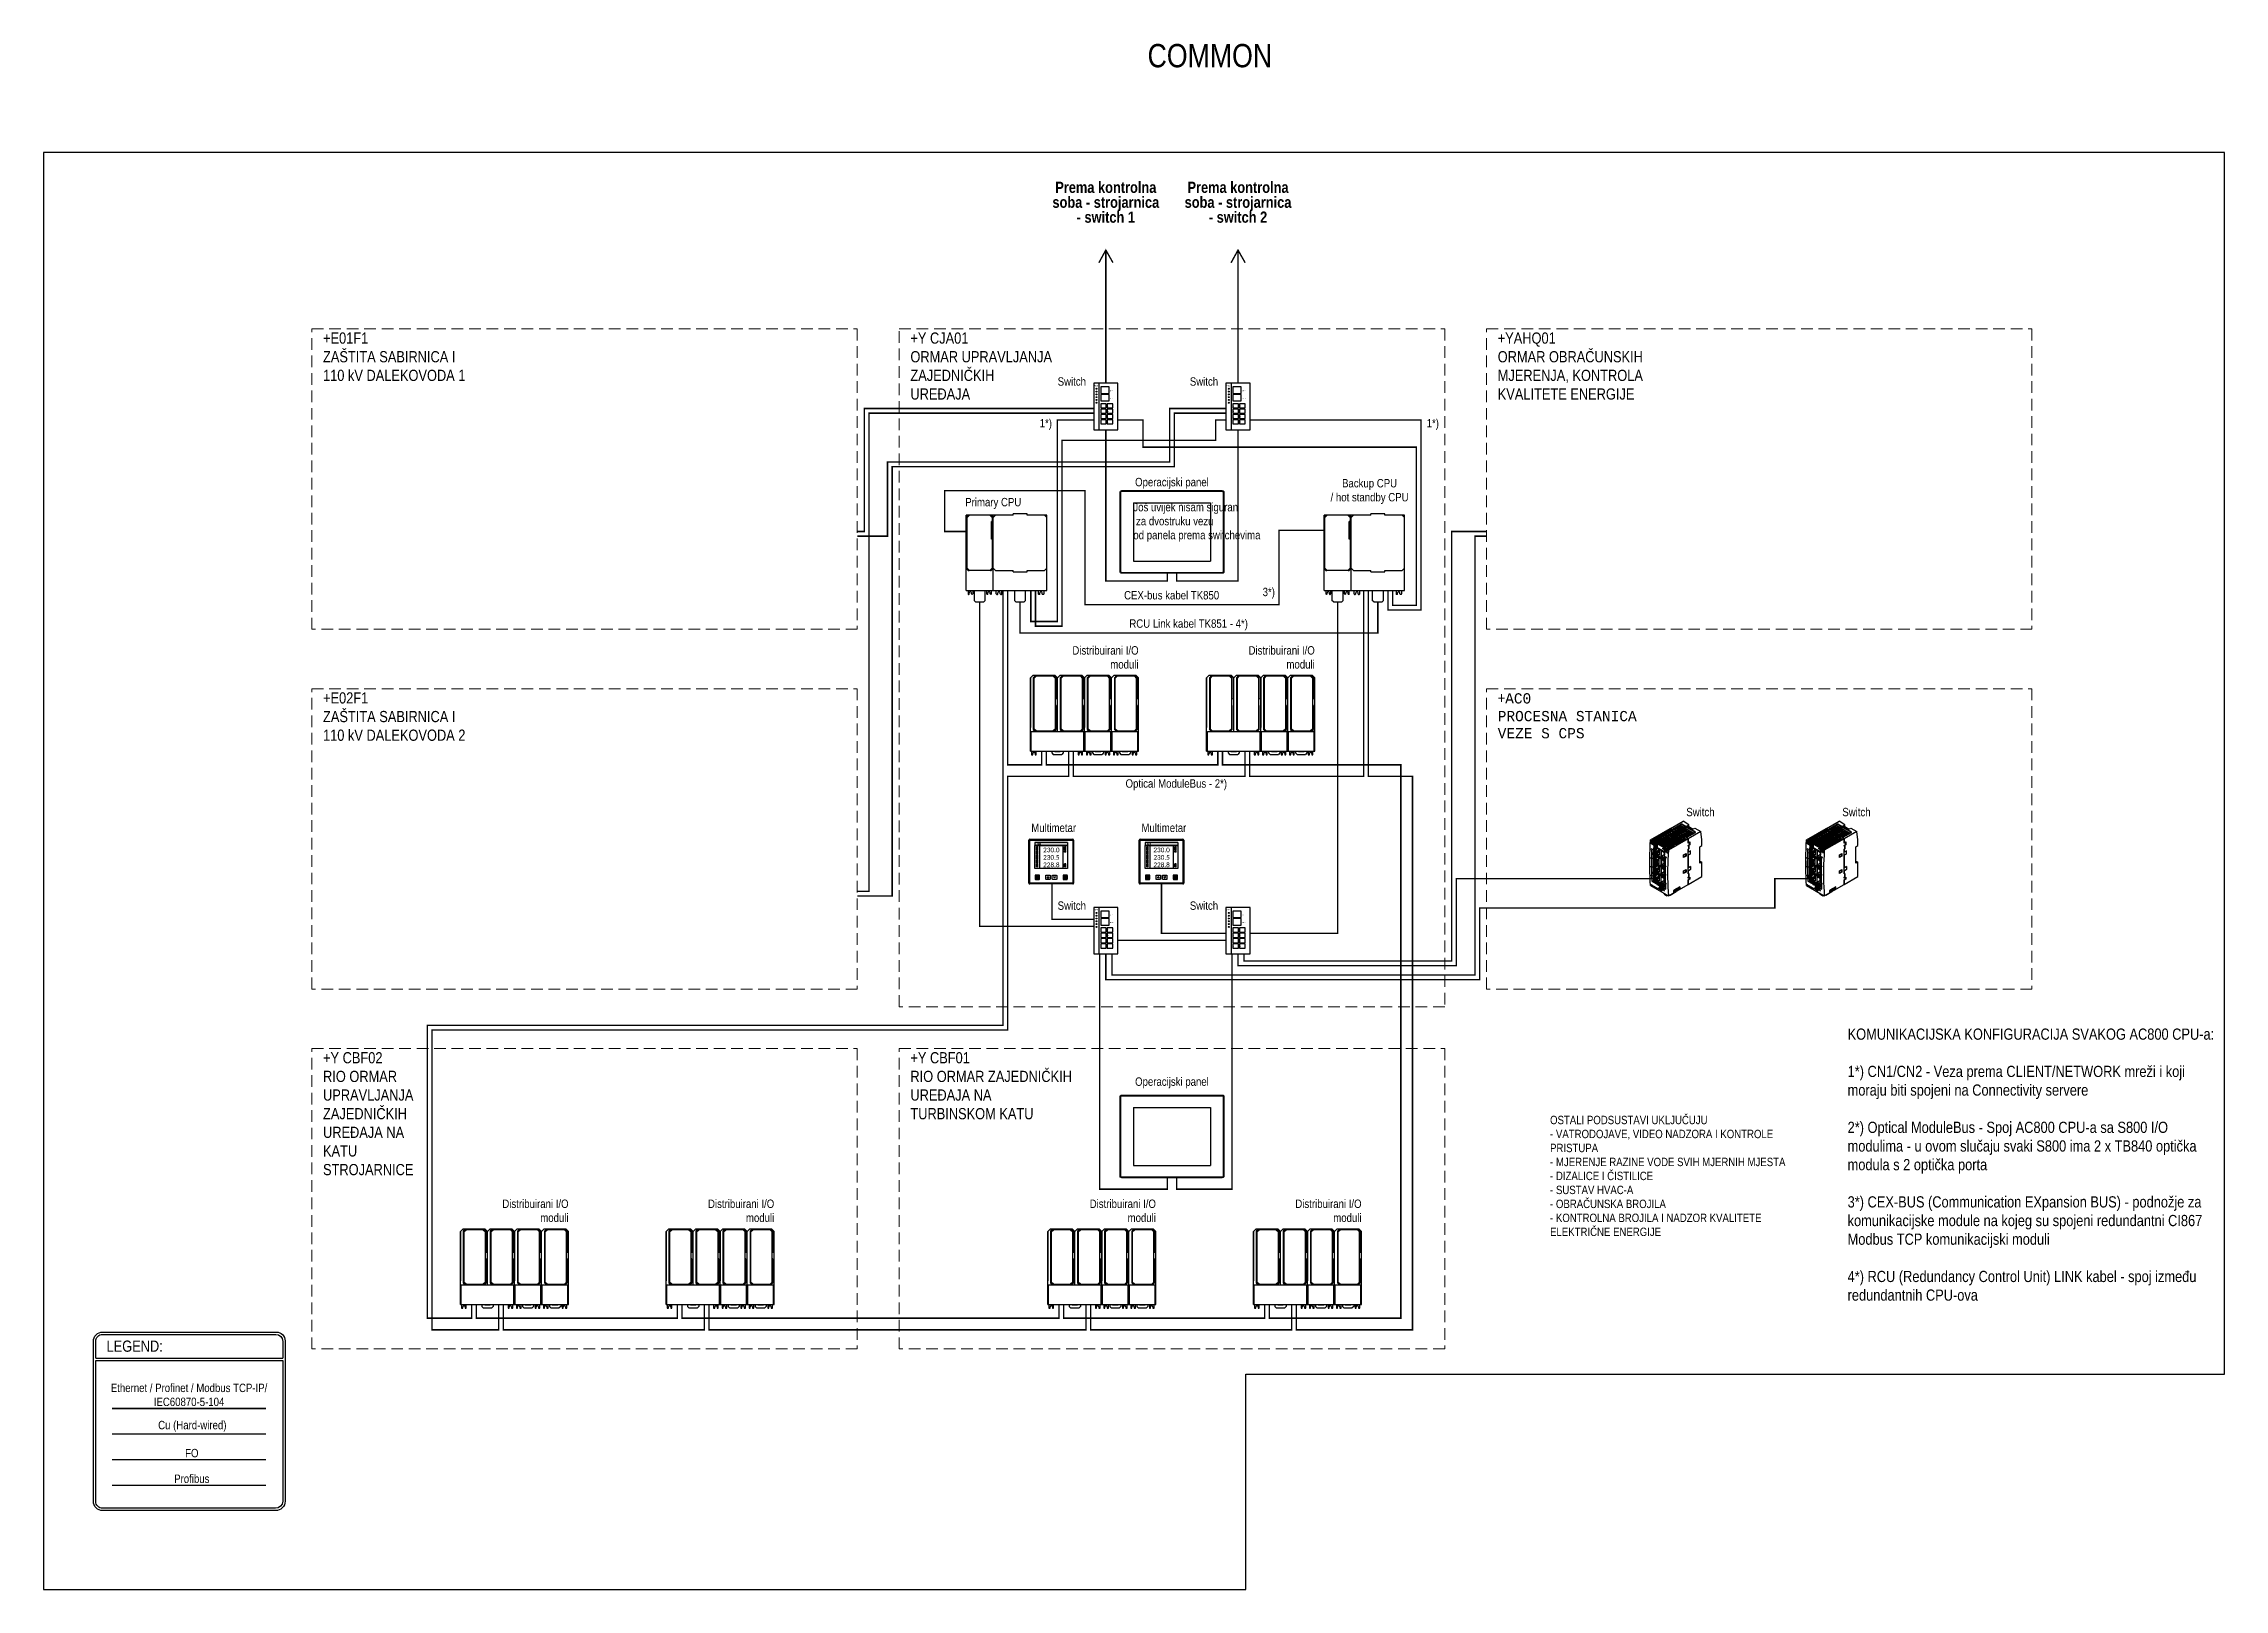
# Model space of a CAD drawing. Header units: inches. Extents: x 67248 to 85686, y -40174 to -31152.
# Drawn here: x 81006 to 85686, y -35013 to -31695 of the extents above; entities that cross this region are included whole.
import ezdxf
from ezdxf.enums import TextEntityAlignment as Align

# ---------------------------------------------------------------- set-up
doc = ezdxf.new("R2010")
doc.units = ezdxf.units.IN
doc.header["$MEASUREMENT"] = 0
doc.linetypes.add('HIDDEN', pattern=[0.375, 0.25, -0.125])
doc.layers.add('! NO PLOT !', color=7, linetype='Continuous', true_color=0xff75dd, plot=False)
for name, color, linetype, lineweight, true_color in [('CP-TOPOLOGY - KVM netvork', 7, 'Continuous', 20, 0x4b66fb), ('SI-TOPOLOGY-Cu', 7, 'Continuous', 13, 0xef9206), ('SI-TOPOLOGY-Ethernet', 7, 'Continuous', 13, 0x3cf000), ('SI-TOPOLOGY-FO-mm', 7, 'Continuous', 13, 0xff4d4d), ('SI-TOPOLOGY-Profibus', 7, 'Continuous', 13, 0xf708af)]:
    doc.layers.add(name, color=color, linetype=linetype, lineweight=lineweight, true_color=true_color)
doc.layers.add('SI-General', color=7, linetype='Continuous', lineweight=5)
doc.styles.add('OPIS', font='ARIALN.TTF')
doc.styles.add('piccolo', font='calibril.ttf', dxfattribs={"width": 0.9})
doc.styles.get("Standard").update_dxf_attribs({"font": 'arial.ttf'})

# ---------------------------------------------------------------- blocks, each defined once
blk = doc.blocks.new('LEGEND')
for p, q in [((5, -56.1), (406.6, -56.1)), ((5, -61.1), (406.6, -61.1))]:
    blk.add_line(p, q)
at = {"ltscale": 100}
blk.add_lwpolyline([(20, 0.1), (392.7, 0.1, -0.405988), (411.5, -18.8), (411.5, -363.2, -0.423349), (390.9, -383.2), (20, -383.2, -0.411694), (0, -363.2), (0, -19.9, -0.414214)], format="xyb", close=True, dxfattribs=at)
for points in [[(5, -56.1), (5, -19.9, -0.414214), (20, -4.9), (391.6, -4.9, -0.41295), (406.6, -19.9), (406.6, -56.1)], [(406.6, -61.1), (406.6, -363.2, -0.390218), (390.9, -378.2), (20, -378.2, -0.429818), (5, -363.2), (5, -61.1)]]:
    blk.add_lwpolyline(points, format="xyb", dxfattribs=at)
at = {"insert": (28.3, -18.2), "char_height": 20, "width": 300, "attachment_point": 1, "style": 'OPIS'}
blk.add_mtext('{\\fArial Narrow|b0|i0|c238|p34;\\H1.2x;LEGEND:}', dxfattribs=at)
blk = doc.blocks.new('M1M_15')
at = {"true_color": 0xff0000}
h = blk.add_hatch(color=1, dxfattribs=at)
h.dxf.hatch_style = 1
h.paths.add_polyline_path([(83, 82.9), (83, 88.8), (13, 88.8), (13, 82.9)])
h.paths.add_polyline_path([(19.1, 85), (18.6, 85), (18.6, 86), (19.6, 86), (20.2, 84.3), (19.3, 84.3)], flags=16)
h.paths.add_polyline_path([(17.8, 85), (18.3, 85), (18.3, 86), (17.3, 86), (16.7, 84.3), (17.6, 84.3)], flags=16)
edge = h.paths.add_edge_path(flags=16)
edge.add_spline(control_points=[(24.7, 84.3), (24.7, 84.3), (24.6, 84.3), (24.6, 84.3), (24.5, 84.3), (24.5, 84.3), (24.4, 84.3), (24.4, 84.3), (24.4, 84.3)], knot_values=[0, 0, 0, 0, 0.270082, 0.600935, 0.75438, 0.88128, 0.967731, 1, 1, 1, 1], degree=3, periodic=0)
edge.add_line((24.4, 84.3), (24.4, 86))
edge.add_line((24.4, 86), (25.5, 86))
edge.add_spline(control_points=[(25.5, 86), (25.6, 85.8), (25.7, 85.6), (25.7, 85), (25.5, 84.7), (25.3, 84.5)], knot_values=[0, 0, 0, 0, 0.301234, 0.561958, 1, 1, 1, 1], degree=3, periodic=0)
edge.add_spline(control_points=[(25.3, 84.5), (25.3, 84.5), (25.2, 84.4), (25, 84.3), (24.8, 84.3), (24.8, 84.3), (24.7, 84.3)], knot_values=[0, 0, 0, 0, 0.373321, 0.623381, 0.813351, 1, 1, 1, 1], degree=3, periodic=0)
edge = h.paths.add_edge_path(flags=16)
edge.add_spline(control_points=[(21.9, 84.3), (21.9, 84.3), (21.8, 84.3), (21.7, 84.3), (21.7, 84.3), (21.7, 84.3), (21.6, 84.3), (21.6, 84.3), (21.6, 84.3)], knot_values=[0, 0, 0, 0, 0.270473, 0.601283, 0.754625, 0.88141, 0.967769, 1, 1, 1, 1], degree=3, periodic=0)
edge.add_line((21.6, 84.3), (21.6, 86))
edge.add_line((21.6, 86), (22.7, 86))
edge.add_spline(control_points=[(22.7, 86), (22.8, 85.8), (22.9, 85.6), (22.9, 85), (22.7, 84.7), (22.5, 84.5)], knot_values=[0, 0, 0, 0, 0.301215, 0.561937, 1, 1, 1, 1], degree=3, periodic=0)
edge.add_spline(control_points=[(22.5, 84.5), (22.5, 84.5), (22.4, 84.4), (22.2, 84.3), (22, 84.3), (21.9, 84.3), (21.9, 84.3)], knot_values=[0, 0, 0, 0, 0.373365, 0.623444, 0.813404, 1, 1, 1, 1], degree=3, periodic=0)
edge = h.paths.add_edge_path(flags=16)
edge.add_line((22.6, 86.2), (21.6, 86.2))
edge.add_line((21.6, 86.2), (21.6, 87.9))
edge.add_line((21.6, 87.9), (21.9, 87.9))
edge.add_spline(control_points=[(21.9, 87.9), (22.1, 87.9), (22.5, 87.8), (22.7, 87.5), (22.7, 87.3), (22.7, 87.2)], knot_values=[0, 0, 0, 0, 0.553451, 0.765926, 1, 1, 1, 1], degree=3, periodic=0)
edge.add_spline(control_points=[(22.7, 87.2), (22.7, 87.1), (22.7, 86.9), (22.6, 86.7), (22.5, 86.6), (22.4, 86.5), (22.4, 86.5), (22.3, 86.4), (22.3, 86.4), (22.3, 86.4)], knot_values=[0, 0, 0, 0, 0.358833, 0.52167, 0.671834, 0.803581, 0.908726, 0.977592, 1, 1, 1, 1], degree=3, periodic=0)
edge.add_spline(control_points=[(22.3, 86.4), (22.3, 86.4), (22.4, 86.4), (22.5, 86.3), (22.5, 86.3), (22.6, 86.2), (22.6, 86.2), (22.6, 86.2), (22.6, 86.2)], knot_values=[0, 0, 0, 0, 0.241335, 0.583977, 0.748641, 0.884694, 0.974064, 1, 1, 1, 1], degree=3, periodic=0)
edge = h.paths.add_edge_path(flags=16)
edge.add_line((25.4, 86.2), (24.4, 86.2))
edge.add_line((24.4, 86.2), (24.4, 87.9))
edge.add_line((24.4, 87.9), (24.7, 87.9))
edge.add_spline(control_points=[(24.7, 87.9), (24.9, 87.9), (25.3, 87.8), (25.5, 87.5), (25.5, 87.3), (25.5, 87.2)], knot_values=[0, 0, 0, 0, 0.553426, 0.765907, 1, 1, 1, 1], degree=3, periodic=0)
edge.add_spline(control_points=[(25.5, 87.2), (25.5, 87.1), (25.5, 86.9), (25.4, 86.7), (25.3, 86.6), (25.2, 86.5), (25.2, 86.5), (25.1, 86.4), (25.1, 86.4), (25.1, 86.4)], knot_values=[0, 0, 0, 0, 0.358873, 0.521725, 0.671898, 0.803647, 0.908782, 0.977626, 1, 1, 1, 1], degree=3, periodic=0)
edge.add_spline(control_points=[(25.1, 86.4), (25.1, 86.4), (25.2, 86.4), (25.3, 86.3), (25.3, 86.3), (25.4, 86.2), (25.4, 86.2), (25.4, 86.2), (25.4, 86.2)], knot_values=[0, 0, 0, 0, 0.241206, 0.583868, 0.748567, 0.884657, 0.974055, 1, 1, 1, 1], degree=3, periodic=0)
h.paths.add_polyline_path([(19.6, 86.2), (18.6, 86.2), (18.6, 87.9), (19, 87.9)], flags=16)
h.paths.add_polyline_path([(17.3, 86.2), (18.3, 86.2), (18.3, 87.9), (17.9, 87.9)], flags=16)
h.paths.add_polyline_path([(24.2, 87.9), (23.2, 87.9), (23.2, 86.2), (24.2, 86.2)], flags=16)
h.paths.add_polyline_path([(20.4, 86.2), (21.4, 86.2), (21.4, 87.9), (20.4, 87.9)], flags=16)
h.paths.add_polyline_path([(23.2, 84.3), (24.2, 84.3), (24.2, 86), (23.2, 86)], flags=16)
h.paths.add_polyline_path([(20.4, 84.3), (21.4, 84.3), (21.4, 86), (20.4, 86)], flags=16)
at = {"true_color": 0xffffff}
h = blk.add_hatch(color=7, dxfattribs=at)
h.dxf.hatch_style = 1
h.paths.add_polyline_path([(19.6, 86), (18.6, 86), (18.6, 85), (19.1, 85), (19.3, 84.3), (20.2, 84.3)])
h.paths.add_polyline_path([(17.3, 86), (18.3, 86), (18.3, 85), (17.8, 85), (17.6, 84.3), (16.7, 84.3)])
edge = h.paths.add_edge_path()
edge.add_spline(control_points=[(25.3, 84.5), (25.5, 84.7), (25.7, 85), (25.7, 85.6), (25.6, 85.8), (25.5, 86)], knot_values=[0, 0, 0, 0, 0.438042, 0.698766, 1, 1, 1, 1], degree=3, periodic=0)
edge.add_line((25.5, 86), (24.4, 86))
edge.add_line((24.4, 86), (24.4, 84.3))
edge.add_spline(control_points=[(24.4, 84.3), (24.4, 84.3), (24.4, 84.3), (24.5, 84.3), (24.5, 84.3), (24.6, 84.3), (24.6, 84.3), (24.7, 84.3), (24.7, 84.3)], knot_values=[0, 0, 0, 0, 0.032269, 0.11872, 0.24562, 0.399065, 0.729918, 1, 1, 1, 1], degree=3, periodic=0)
edge.add_spline(control_points=[(24.7, 84.3), (24.8, 84.3), (24.8, 84.3), (25, 84.3), (25.2, 84.4), (25.3, 84.5), (25.3, 84.5)], knot_values=[0, 0, 0, 0, 0.186649, 0.376619, 0.626679, 1, 1, 1, 1], degree=3, periodic=0)
edge = h.paths.add_edge_path()
edge.add_spline(control_points=[(21.9, 84.3), (21.9, 84.3), (22, 84.3), (22.2, 84.3), (22.4, 84.4), (22.5, 84.5), (22.5, 84.5)], knot_values=[0, 0, 0, 0, 0.186596, 0.376556, 0.626635, 1, 1, 1, 1], degree=3, periodic=0)
edge.add_spline(control_points=[(22.5, 84.5), (22.7, 84.7), (22.9, 85), (22.9, 85.6), (22.8, 85.8), (22.7, 86)], knot_values=[0, 0, 0, 0, 0.438063, 0.698785, 1, 1, 1, 1], degree=3, periodic=0)
edge.add_line((22.7, 86), (21.6, 86))
edge.add_line((21.6, 86), (21.6, 84.3))
edge.add_spline(control_points=[(21.6, 84.3), (21.6, 84.3), (21.6, 84.3), (21.7, 84.3), (21.7, 84.3), (21.7, 84.3), (21.8, 84.3), (21.9, 84.3), (21.9, 84.3)], knot_values=[0, 0, 0, 0, 0.032231, 0.11859, 0.245375, 0.398717, 0.729527, 1, 1, 1, 1], degree=3, periodic=0)
edge = h.paths.add_edge_path()
edge.add_spline(control_points=[(22.7, 87.2), (22.7, 87.3), (22.7, 87.5), (22.5, 87.8), (22.1, 87.9), (21.9, 87.9)], knot_values=[0, 0, 0, 0, 0.234074, 0.446549, 1, 1, 1, 1], degree=3, periodic=0)
edge.add_line((21.9, 87.9), (21.6, 87.9))
edge.add_line((21.6, 87.9), (21.6, 86.2))
edge.add_line((21.6, 86.2), (22.6, 86.2))
edge.add_spline(control_points=[(22.6, 86.2), (22.6, 86.2), (22.6, 86.2), (22.6, 86.2), (22.5, 86.3), (22.5, 86.3), (22.4, 86.4), (22.3, 86.4), (22.3, 86.4)], knot_values=[0, 0, 0, 0, 0.025936, 0.115306, 0.251359, 0.416023, 0.758665, 1, 1, 1, 1], degree=3, periodic=0)
edge.add_spline(control_points=[(22.3, 86.4), (22.3, 86.4), (22.3, 86.4), (22.4, 86.5), (22.4, 86.5), (22.5, 86.6), (22.6, 86.7), (22.7, 86.9), (22.7, 87.1), (22.7, 87.2)], knot_values=[0, 0, 0, 0, 0.022408, 0.091274, 0.196419, 0.328166, 0.47833, 0.641167, 1, 1, 1, 1], degree=3, periodic=0)
edge = h.paths.add_edge_path()
edge.add_spline(control_points=[(25.5, 87.2), (25.5, 87.3), (25.5, 87.5), (25.3, 87.8), (24.9, 87.9), (24.7, 87.9)], knot_values=[0, 0, 0, 0, 0.234093, 0.446574, 1, 1, 1, 1], degree=3, periodic=0)
edge.add_line((24.7, 87.9), (24.4, 87.9))
edge.add_line((24.4, 87.9), (24.4, 86.2))
edge.add_line((24.4, 86.2), (25.4, 86.2))
edge.add_spline(control_points=[(25.4, 86.2), (25.4, 86.2), (25.4, 86.2), (25.4, 86.2), (25.3, 86.3), (25.3, 86.3), (25.2, 86.4), (25.1, 86.4), (25.1, 86.4)], knot_values=[0, 0, 0, 0, 0.025945, 0.115343, 0.251433, 0.416132, 0.758794, 1, 1, 1, 1], degree=3, periodic=0)
edge.add_spline(control_points=[(25.1, 86.4), (25.1, 86.4), (25.1, 86.4), (25.2, 86.5), (25.2, 86.5), (25.3, 86.6), (25.4, 86.7), (25.5, 86.9), (25.5, 87.1), (25.5, 87.2)], knot_values=[0, 0, 0, 0, 0.022374, 0.091218, 0.196353, 0.328102, 0.478275, 0.641127, 1, 1, 1, 1], degree=3, periodic=0)
h.paths.add_polyline_path([(19, 87.9), (18.6, 87.9), (18.6, 86.2), (19.6, 86.2)])
h.paths.add_polyline_path([(17.9, 87.9), (18.3, 87.9), (18.3, 86.2), (17.3, 86.2)])
h.paths.add_polyline_path([(23.2, 87.9), (24.2, 87.9), (24.2, 86.2), (23.2, 86.2)])
h.paths.add_polyline_path([(20.4, 87.9), (21.4, 87.9), (21.4, 86.2), (20.4, 86.2)])
h.paths.add_polyline_path([(23.2, 86), (24.2, 86), (24.2, 84.3), (23.2, 84.3)])
h.paths.add_polyline_path([(20.4, 86), (21.4, 86), (21.4, 84.3), (20.4, 84.3)])
h = blk.add_hatch(color=4)
h.dxf.hatch_style = 1
edge = h.paths.add_edge_path()
edge.add_spline(control_points=[(18.1, 18.2), (18.1, 18.2), (18, 18.2), (17.7, 18.2), (17.4, 18.2), (17, 18.1), (16.7, 17.9), (16.4, 17.8), (16, 17.5), (15.5, 17.2), (15.1, 16.6), (14.8, 16.1), (14.6, 15.6), (14.5, 15.3), (14.5, 15), (14.5, 14.7), (14.5, 14.5), (14.5, 14.3), (14.5, 14.1), (14.5, 13.8), (14.6, 13.4), (14.8, 13), (15.1, 12.5), (15.5, 11.9), (16.1, 11.4), (16.6, 11.2), (17, 11), (17.4, 10.9), (17.7, 10.9), (18, 10.8), (18.1, 10.8), (18.1, 10.8)], knot_values=[0, 0, 0, 0, 0.016397, 0.032621, 0.064615, 0.096135, 0.127299, 0.158207, 0.188937, 0.250055, 0.311172, 0.372737, 0.403902, 0.435422, 0.467416, 0.483639, 0.500036, 0.516434, 0.532657, 0.564651, 0.596171, 0.627336, 0.688901, 0.750018, 0.811136, 0.872701, 0.903866, 0.935386, 0.96738, 0.983603, 1, 1, 1, 1], degree=3, periodic=0)
edge.add_spline(control_points=[(18.1, 10.8), (18.2, 10.8), (18.3, 10.8), (18.6, 10.9), (18.9, 10.9), (19.2, 11), (19.7, 11.2), (20.2, 11.4), (20.8, 11.9), (21.2, 12.5), (21.5, 13), (21.7, 13.4), (21.8, 13.8), (21.8, 14.1), (21.8, 14.3), (21.8, 14.5), (21.8, 14.7), (21.8, 15), (21.8, 15.3), (21.7, 15.6), (21.5, 16.1), (21.2, 16.6), (20.8, 17.2), (20.3, 17.5), (19.9, 17.8), (19.6, 17.9), (19.2, 18.1), (18.9, 18.2), (18.6, 18.2), (18.3, 18.2), (18.2, 18.2), (18.1, 18.2)], knot_values=[0, 0, 0, 0, 0.016398, 0.032621, 0.064615, 0.096135, 0.127299, 0.188864, 0.249982, 0.3111, 0.372665, 0.403829, 0.435349, 0.467343, 0.483567, 0.499964, 0.516361, 0.532585, 0.564579, 0.596098, 0.627263, 0.688828, 0.749946, 0.811063, 0.841794, 0.872701, 0.903865, 0.935385, 0.967379, 0.983603, 1, 1, 1, 1], degree=3, periodic=0)
edge = h.paths.add_edge_path(flags=16)
edge.add_spline(control_points=[(18.1, 11.2), (18.1, 11.2), (18, 11.2), (17.7, 11.2), (17.5, 11.2), (17.1, 11.3), (16.7, 11.5), (16.3, 11.7), (15.8, 12.1), (15.3, 12.6), (15.1, 13.1), (14.9, 13.5), (14.8, 13.9), (14.8, 14.1), (14.8, 14.4), (14.8, 14.5), (14.8, 14.7), (14.8, 14.9), (14.8, 15.2), (14.9, 15.5), (15.1, 15.9), (15.3, 16.4), (15.8, 16.9), (16.2, 17.3), (16.5, 17.5), (16.8, 17.6), (17.1, 17.8), (17.5, 17.8), (17.7, 17.9), (18, 17.9), (18.1, 17.9), (18.1, 17.9)], knot_values=[0, 0, 0, 0, 0.016376, 0.032582, 0.064551, 0.096059, 0.127223, 0.188815, 0.249982, 0.311148, 0.37274, 0.403904, 0.435412, 0.467381, 0.483587, 0.499964, 0.51634, 0.532546, 0.564515, 0.596023, 0.627187, 0.688779, 0.749946, 0.811112, 0.84186, 0.872776, 0.903941, 0.935448, 0.967418, 0.983624, 1, 1, 1, 1], degree=3, periodic=0)
edge.add_spline(control_points=[(18.1, 17.9), (18.2, 17.9), (18.3, 17.9), (18.5, 17.9), (18.8, 17.8), (19.1, 17.8), (19.5, 17.6), (19.8, 17.5), (20.1, 17.3), (20.5, 16.9), (21, 16.4), (21.2, 15.9), (21.4, 15.5), (21.5, 15.2), (21.5, 14.9), (21.5, 14.7), (21.5, 14.5), (21.5, 14.4), (21.5, 14.1), (21.5, 13.9), (21.4, 13.5), (21.2, 13.1), (21, 12.6), (20.5, 12.1), (20, 11.7), (19.6, 11.5), (19.1, 11.3), (18.8, 11.2), (18.5, 11.2), (18.3, 11.2), (18.2, 11.2), (18.1, 11.2)], knot_values=[0, 0, 0, 0, 0.016376, 0.032582, 0.064551, 0.096059, 0.127223, 0.15814, 0.188888, 0.250054, 0.311221, 0.372813, 0.403977, 0.435484, 0.467454, 0.48366, 0.500036, 0.516412, 0.532618, 0.564587, 0.596095, 0.627259, 0.688851, 0.750018, 0.811184, 0.872776, 0.90394, 0.935448, 0.967417, 0.983623, 1, 1, 1, 1], degree=3, periodic=0)
h.paths.add_polyline_path([(16.6, 16.2, 1.000093), (16.6, 15.5), (16.6, 15.5), (19.7, 15.5), (19.7, 15.5, 1.000093), (19.7, 16.2), (19.7, 16.2), (16.6, 16.2)])
h.paths.add_polyline_path([(16.6, 14.9, 1.000093), (16.6, 14.2), (16.6, 14.2), (19.7, 14.2), (19.7, 14.2, 1.000093), (19.7, 14.9), (19.7, 14.9), (16.6, 14.9)])
h.paths.add_polyline_path([(16.6, 13.5, 1.000093), (16.6, 12.8), (16.6, 12.8), (19.7, 12.8), (19.7, 12.8, 1.000093), (19.7, 13.5), (19.7, 13.5), (16.6, 13.5)])
h = blk.add_hatch(color=4)
h.dxf.hatch_style = 1
h.paths.add_polyline_path([(42.8, 14), (41.3, 15.6, 0.414214), (40.8, 15.6), (39.2, 14, 1), (39.7, 13.5), (41, 14.8), (42.3, 13.5, 1)])
h = blk.add_hatch(color=4)
h.dxf.hatch_style = 1
h.paths.add_polyline_path([(55, 14.2), (53.7, 15.5, 1), (53.2, 15), (54.7, 13.5, 0.414214), (55.2, 13.5), (56.8, 15.1, 1), (56.3, 15.6)])
h = blk.add_hatch(color=4)
h.paths.add_polyline_path([(81.5, 14.5, 1), (74.1, 14.5, 1)])
h.paths.add_polyline_path([(81.1, 14.5, 1), (74.4, 14.5, 1)])
h.paths.add_polyline_path([(81.1, 14.5, 1), (74.4, 14.5, 1)], flags=16)
h.paths.add_polyline_path([(77.3, 13), (79.8, 15.5), (79.8, 15.5, 0.982853), (79.3, 16), (79.3, 16), (77.1, 13.8), (76.2, 14.6), (76.2, 14.6, 0.982853), (75.7, 14.1), (75.7, 14.1)])
edge = h.paths.add_edge_path(flags=16)
edge.add_arc((77.8, 14.5), 3.37, 0, 360)
h.paths.add_polyline_path([(77.3, 13), (79.8, 15.5), (79.8, 15.5, 0.982853), (79.3, 16), (79.3, 16), (77.1, 13.8), (76.2, 14.6), (76.2, 14.6, 0.982853), (75.7, 14.1), (75.7, 14.1)])
edge = h.paths.add_edge_path(flags=16)
edge.add_arc((77.8, 14.5), 3.37, 0, 360)
h.paths.add_polyline_path([(77.3, 13), (79.8, 15.5), (79.8, 15.5, 0.982853), (79.3, 16), (79.3, 16), (77.1, 13.8), (76.2, 14.6), (76.2, 14.6, 0.982853), (75.7, 14.1), (75.7, 14.1)])
edge = h.paths.add_edge_path(flags=16)
edge.add_arc((77.8, 14.5), 3.37, 0, 360)
h.paths.add_polyline_path([(77.3, 13), (79.8, 15.5), (79.8, 15.5, 0.982853), (79.3, 16), (79.3, 16), (77.1, 13.8), (76.2, 14.6), (76.2, 14.6, 0.982853), (75.7, 14.1), (75.7, 14.1)])
edge = h.paths.add_edge_path(flags=16)
edge.add_line((77.3, 13), (79.8, 15.5))
edge.add_line((79.8, 15.5), (79.8, 15.5))
edge.add_arc((79.6, 15.8), 0.358, 315.9909, 494.0091)
edge.add_line((79.3, 16), (79.3, 16))
edge.add_line((79.3, 16), (77.1, 13.8))
edge.add_line((77.1, 13.8), (76.2, 14.6))
edge.add_line((76.2, 14.6), (76.2, 14.6))
edge.add_arc((76, 14.3), 0.358, 45.9909, 224.0091)
edge.add_line((75.7, 14.1), (75.7, 14.1))
edge.add_line((75.7, 14.1), (76.8, 13))
edge.add_spline(control_points=[(76.8, 13), (76.9, 13), (76.9, 12.9), (77, 12.9), (77.1, 12.9)], knot_values=[0, 0, 0, 0, 0.746375, 1, 1, 1, 1], degree=3, periodic=0)
edge.add_spline(control_points=[(77.1, 12.9), (77.1, 12.9), (77.2, 12.9), (77.3, 13), (77.3, 13)], knot_values=[0, 0, 0, 0, 0.746375, 1, 1, 1, 1], degree=3, periodic=0)
at = {"linetype": 'Continuous'}
for p, q in [((0, 2), (0, 94)), ((1.3, 2), (1.3, 94)), ((2, 96), (94, 96)), ((2, 94.7), (94, 94.7)), ((2.5, 94), (93.5, 94)), ((94.7, 94), (94.7, 2)), ((96, 94), (96, 2)), ((2, 2.5), (2, 93.5)), ((83, 88.8), (13, 88.8)), ((13, 33), (13, 82.9)), ((13, 82.9), (83, 82.9)), ((16.5, 76.5), (16.5, 79.5)), ((19.5, 79.5), (16.5, 79.5)), ((19.5, 76.5), (16.5, 76.5)), ((16.5, 72.5), (16.5, 75.5)), ((19.5, 75.5), (16.5, 75.5)), ((19.5, 72.5), (16.5, 72.5)), ((16.5, 68.5), (16.5, 71.5)), ((19.5, 71.5), (16.5, 71.5)), ((19.5, 68.5), (16.5, 68.5)), ((16.5, 64.5), (16.5, 67.5)), ((19.5, 67.5), (16.5, 67.5)), ((19.5, 64.5), (16.5, 64.5)), ((16.5, 60.5), (16.5, 63.5)), ((19.5, 63.5), (16.5, 63.5)), ((19.5, 60.5), (16.5, 60.5)), ((16.5, 56.5), (16.5, 59.5)), ((19.5, 59.5), (16.5, 59.5)), ((19.5, 56.5), (16.5, 56.5)), ((16.5, 52.5), (16.5, 55.5)), ((19.5, 55.5), (16.5, 55.5)), ((19.5, 52.5), (16.5, 52.5)), ((16.5, 48.5), (16.5, 51.5)), ((19.5, 51.5), (16.5, 51.5)), ((19.5, 48.5), (16.5, 48.5)), ((16.5, 44.5), (16.5, 47.5)), ((19.5, 47.5), (16.5, 47.5)), ((19.5, 76.5), (19.5, 79.5)), ((19.5, 72.5), (19.5, 75.5)), ((19.5, 68.5), (19.5, 71.5)), ((19.5, 64.5), (19.5, 67.5)), ((19.5, 60.5), (19.5, 63.5)), ((19.5, 56.5), (19.5, 59.5)), ((19.5, 52.5), (19.5, 55.5)), ((19.5, 48.5), (19.5, 51.5)), ((19.5, 44.5), (19.5, 47.5)), ((23, 82.9), (23, 33)), ((73, 82.9), (73, 33)), ((76.5, 76.5), (76.5, 79.5)), ((79.5, 79.5), (76.5, 79.5)), ((79.5, 76.5), (76.5, 76.5)), ((76.5, 72.5), (76.5, 75.5)), ((79.5, 75.5), (76.5, 75.5)), ((79.5, 72.5), (76.5, 72.5)), ((76.5, 68.5), (76.5, 71.5)), ((79.5, 71.5), (76.5, 71.5)), ((79.5, 68.5), (76.5, 68.5)), ((79.5, 76.5), (79.5, 79.5)), ((79.5, 72.5), (79.5, 75.5)), ((79.5, 68.5), (79.5, 71.5)), ((83, 82.9), (83, 33)), ((94, 93.5), (94, 2.5)), ((94, 1.3), (2, 1.3)), ((94, 0), (2, 0)), ((93.5, 2), (2.5, 2)), ((83, 33), (13, 33)), ((13.5, 18.2), (13.5, 10.9)), ((21.8, 19.2), (14.5, 19.2)), ((14.5, 9.9), (21.8, 9.9)), ((19.5, 44.5), (16.5, 44.5)), ((16.5, 40.5), (16.5, 43.5)), ((19.5, 43.5), (16.5, 43.5)), ((19.5, 40.5), (16.5, 40.5)), ((16.5, 36.5), (16.5, 39.5)), ((19.5, 39.5), (16.5, 39.5)), ((19.5, 36.5), (16.5, 36.5)), ((19.7, 16.2), (16.6, 16.2)), ((16.6, 15.5), (19.7, 15.5)), ((19.7, 14.9), (16.6, 14.9)), ((16.6, 14.2), (19.7, 14.2)), ((19.7, 13.5), (16.6, 13.5)), ((16.6, 12.8), (19.7, 12.8)), ((19.5, 40.5), (19.5, 43.5)), ((19.5, 36.5), (19.5, 39.5)), ((22.8, 10.9), (22.8, 18.2)), ((36.3, 10.9), (36.3, 18.2)), ((37.4, 19.2), (44.6, 19.2)), ((44.6, 9.9), (37.4, 9.9)), ((40.8, 15.6), (39.2, 14)), ((39.7, 13.5), (41, 14.8)), ((41, 14.8), (42.3, 13.5)), ((42.8, 14), (41.3, 15.6)), ((45.7, 18.2), (45.7, 10.9)), ((50.3, 10.9), (50.3, 18.2)), ((51.4, 19.2), (58.6, 19.2)), ((58.6, 9.9), (51.4, 9.9)), ((53.2, 15), (54.7, 13.5)), ((55, 14.2), (53.7, 15.5)), ((56.3, 15.6), (55, 14.2)), ((55.2, 13.5), (56.8, 15.1)), ((59.7, 18.2), (59.7, 10.9)), ((73.2, 18.2), (73.2, 10.9)), ((81.5, 19.2), (74.2, 19.2)), ((74.2, 9.9), (81.5, 9.9)), ((75.7, 14.1), (76.8, 13)), ((77.1, 13.8), (76.2, 14.6)), ((76.5, 40.5), (76.5, 43.5)), ((79.5, 43.5), (76.5, 43.5)), ((79.5, 40.5), (76.5, 40.5)), ((76.5, 36.5), (76.5, 39.5)), ((79.5, 39.5), (76.5, 39.5)), ((79.5, 36.5), (76.5, 36.5)), ((79.3, 16), (77.1, 13.8)), ((77.3, 13), (79.8, 15.5)), ((79.5, 40.5), (79.5, 43.5)), ((79.5, 36.5), (79.5, 39.5)), ((82.5, 10.9), (82.5, 18.2))]:
    blk.add_line(p, q, dxfattribs=at)
at = {"color": 0, "linetype": 'ByBlock', "lineweight": -2}
for p in [(13, 88.8), (83, 82.9)]:
    blk.add_line(p, (13, 82.9), dxfattribs=at)
blk.add_line((83, 88.8), (83, 82.9))
for points in [[(16.6, 16.2, 1.000093), (16.6, 15.5), (16.6, 15.5), (19.7, 15.5), (19.7, 15.5, 1.000093), (19.7, 16.2), (19.7, 16.2), (16.6, 16.2)], [(16.6, 14.9, 1.000093), (16.6, 14.2), (16.6, 14.2), (19.7, 14.2), (19.7, 14.2, 1.000093), (19.7, 14.9), (19.7, 14.9), (16.6, 14.9)], [(16.6, 13.5, 1.000093), (16.6, 12.8), (16.6, 12.8), (19.7, 12.8), (19.7, 12.8, 1.000093), (19.7, 13.5), (19.7, 13.5), (16.6, 13.5)], [(42.8, 14), (41.3, 15.6, 0.414214), (40.8, 15.6), (39.2, 14, 1), (39.7, 13.5), (41, 14.8), (42.3, 13.5, 1)], [(55, 14.2), (53.7, 15.5, 1), (53.2, 15), (54.7, 13.5, 0.414214), (55.2, 13.5), (56.8, 15.1, 1), (56.3, 15.6)], [(81.5, 14.5, 1), (74.1, 14.5, 1)], [(81.1, 14.5, 1), (74.4, 14.5, 1)], [(81.1, 14.5, 1), (74.4, 14.5, 1)], [(77.3, 13), (79.8, 15.5), (79.8, 15.5, 0.982853), (79.3, 16), (79.3, 16), (77.1, 13.8), (76.2, 14.6), (76.2, 14.6, 0.982853), (75.7, 14.1), (75.7, 14.1)], [(77.3, 13), (79.8, 15.5), (79.8, 15.5, 0.982853), (79.3, 16), (79.3, 16), (77.1, 13.8), (76.2, 14.6), (76.2, 14.6, 0.982853), (75.7, 14.1), (75.7, 14.1)], [(77.3, 13), (79.8, 15.5), (79.8, 15.5, 0.982853), (79.3, 16), (79.3, 16), (77.1, 13.8), (76.2, 14.6), (76.2, 14.6, 0.982853), (75.7, 14.1), (75.7, 14.1)], [(77.3, 13), (79.8, 15.5), (79.8, 15.5, 0.982853), (79.3, 16), (79.3, 16), (77.1, 13.8), (76.2, 14.6), (76.2, 14.6, 0.982853), (75.7, 14.1), (75.7, 14.1)]]:
    blk.add_lwpolyline(points, format="xyb", close=True)
for points in [[(75.7, 14.1, -0.982853), (76.2, 14.6)], [(79.3, 16, -0.982853), (79.8, 15.5)]]:
    blk.add_lwpolyline(points, format="xyb")
for points in [[(75.7, 14.1), (75.7, 14.1)], [(76.8, 13), (75.7, 14.1)], [(76.2, 14.6), (77.1, 13.8)], [(76.2, 14.6), (76.2, 14.6)], [(77.1, 13.8), (79.3, 16)], [(79.8, 15.5), (77.3, 13)], [(79.3, 16), (79.3, 16)], [(79.8, 15.5), (79.8, 15.5)], [(81.1, 14.5), (81.1, 14.5)], [(81.1, 14.5), (81.1, 14.5)], [(81.1, 14.5), (81.1, 14.5)]]:
    blk.add_lwpolyline(points)
for radius in [3.69, 3.37]:
    blk.add_circle((77.8, 14.5), radius)
at = {"linetype": 'Continuous'}
for centre, radius, start, end in [((2, 94), 2, 90, 180), ((2, 94), 0.69, 90, 180), ((94, 94), 2, 0, 90), ((94, 94), 0.69, 0, 90), ((2, 2), 2, 180, 270), ((2, 2), 0.69, 180, 270), ((16.6, 15.9), 0.35, 89.9947, 270.0053), ((16.6, 14.5), 0.35, 89.9947, 270.0053), ((16.6, 13.2), 0.35, 89.9947, 270.0053), ((19.7, 15.9), 0.35, 269.9947, 90.0053), ((19.7, 14.5), 0.35, 269.9947, 90.0053), ((19.7, 13.2), 0.35, 269.9947, 90.0053), ((39.4, 13.7), 0.35, 135, 315), ((41, 15.3), 0.35, 45, 135), ((42.6, 13.8), 0.35, 225, 45), ((53.4, 15.3), 0.35, 45, 225), ((55, 13.7), 0.35, 225, 315), ((56.6, 15.3), 0.35, 315, 135), ((76, 14.3), 0.358, 45.9909, 224.0091), ((79.6, 15.8), 0.358, 315.9909, 134.0091), ((94, 2), 2, 270, 0), ((94, 2), 0.69, 270, 0)]:
    blk.add_arc(centre, radius, start, end, dxfattribs=at)
for points, knots in [([(2.5, 94), (2.4, 94), (2.1, 93.9), (2, 93.6), (2, 93.5)], [0, 0, 0, 0, 0.5, 1, 1, 1, 1]), ([(2, 2.5), (2, 2.4), (2.1, 2.1), (2.4, 2), (2.5, 2)], [0, 0, 0, 0, 0.499996, 1, 1, 1, 1]), ([(14.5, 19.2), (14.4, 19.2), (14.1, 19.2), (13.8, 18.9), (13.5, 18.6), (13.5, 18.3), (13.5, 18.2)], [0, 0, 0, 0, 0.254415, 0.500004, 0.74559, 1, 1, 1, 1]), ([(13.5, 10.9), (13.5, 10.8), (13.5, 10.5), (13.8, 10.1), (14.1, 9.9), (14.4, 9.9), (14.5, 9.9)], [0, 0, 0, 0, 0.254409, 0.499998, 0.745588, 1, 1, 1, 1]), ([(18.1, 18.2), (18.1, 18.2), (18, 18.2), (17.7, 18.2), (17.4, 18.2), (17, 18.1), (16.7, 17.9), (16.4, 17.8), (16, 17.5), (15.5, 17.2), (15.1, 16.6), (14.8, 16.1), (14.6, 15.6), (14.5, 15.3), (14.5, 15), (14.5, 14.7), (14.5, 14.5), (14.5, 14.3), (14.5, 14.1), (14.5, 13.8), (14.6, 13.4), (14.8, 13), (15.1, 12.5), (15.5, 11.9), (16.1, 11.4), (16.6, 11.2), (17, 11), (17.4, 10.9), (17.7, 10.9), (18, 10.8), (18.1, 10.8), (18.1, 10.8)], [0, 0, 0, 0, 0.016397, 0.032621, 0.064615, 0.096135, 0.127299, 0.158207, 0.188937, 0.250055, 0.311172, 0.372737, 0.403902, 0.435422, 0.467416, 0.483639, 0.500036, 0.516434, 0.532657, 0.564651, 0.596171, 0.627336, 0.688901, 0.750018, 0.811136, 0.872701, 0.903866, 0.935386, 0.96738, 0.983603, 1, 1, 1, 1]), ([(18.1, 11.2), (18.1, 11.2), (18, 11.2), (17.7, 11.2), (17.5, 11.2), (17.1, 11.3), (16.7, 11.5), (16.3, 11.7), (15.8, 12.1), (15.3, 12.6), (15.1, 13.1), (14.9, 13.5), (14.8, 13.9), (14.8, 14.1), (14.8, 14.4), (14.8, 14.5), (14.8, 14.7), (14.8, 14.9), (14.8, 15.2), (14.9, 15.5), (15.1, 15.9), (15.3, 16.4), (15.8, 16.9), (16.2, 17.3), (16.5, 17.5), (16.8, 17.6), (17.1, 17.8), (17.5, 17.8), (17.7, 17.9), (18, 17.9), (18.1, 17.9), (18.1, 17.9)], [0, 0, 0, 0, 0.016376, 0.032582, 0.064551, 0.096059, 0.127223, 0.188815, 0.249982, 0.311148, 0.37274, 0.403904, 0.435412, 0.467381, 0.483587, 0.499964, 0.51634, 0.532546, 0.564515, 0.596023, 0.627187, 0.688779, 0.749946, 0.811112, 0.84186, 0.872776, 0.903941, 0.935448, 0.967418, 0.983624, 1, 1, 1, 1]), ([(18.1, 10.8), (18.2, 10.8), (18.3, 10.8), (18.6, 10.9), (18.9, 10.9), (19.2, 11), (19.7, 11.2), (20.2, 11.4), (20.8, 11.9), (21.2, 12.5), (21.5, 13), (21.7, 13.4), (21.8, 13.8), (21.8, 14.1), (21.8, 14.3), (21.8, 14.5), (21.8, 14.7), (21.8, 15), (21.8, 15.3), (21.7, 15.6), (21.5, 16.1), (21.2, 16.6), (20.8, 17.2), (20.3, 17.5), (19.9, 17.8), (19.6, 17.9), (19.2, 18.1), (18.9, 18.2), (18.6, 18.2), (18.3, 18.2), (18.2, 18.2), (18.1, 18.2)], [0, 0, 0, 0, 0.016398, 0.032621, 0.064615, 0.096135, 0.127299, 0.188864, 0.249982, 0.3111, 0.372665, 0.403829, 0.435349, 0.467343, 0.483567, 0.499964, 0.516361, 0.532585, 0.564579, 0.596098, 0.627263, 0.688828, 0.749946, 0.811063, 0.841794, 0.872701, 0.903865, 0.935385, 0.967379, 0.983603, 1, 1, 1, 1]), ([(18.1, 17.9), (18.2, 17.9), (18.3, 17.9), (18.5, 17.9), (18.8, 17.8), (19.1, 17.8), (19.5, 17.6), (19.8, 17.5), (20.1, 17.3), (20.5, 16.9), (21, 16.4), (21.2, 15.9), (21.4, 15.5), (21.5, 15.2), (21.5, 14.9), (21.5, 14.7), (21.5, 14.5), (21.5, 14.4), (21.5, 14.1), (21.5, 13.9), (21.4, 13.5), (21.2, 13.1), (21, 12.6), (20.5, 12.1), (20, 11.7), (19.6, 11.5), (19.1, 11.3), (18.8, 11.2), (18.5, 11.2), (18.3, 11.2), (18.2, 11.2), (18.1, 11.2)], [0, 0, 0, 0, 0.016376, 0.032582, 0.064551, 0.096059, 0.127223, 0.15814, 0.188888, 0.250054, 0.311221, 0.372813, 0.403977, 0.435484, 0.467454, 0.48366, 0.500036, 0.516412, 0.532618, 0.564587, 0.596095, 0.627259, 0.688851, 0.750018, 0.811184, 0.872776, 0.90394, 0.935448, 0.967417, 0.983623, 1, 1, 1, 1]), ([(22.8, 18.2), (22.8, 18.3), (22.8, 18.6), (22.5, 18.9), (22.2, 19.2), (21.9, 19.2), (21.8, 19.2)], [0, 0, 0, 0, 0.254407, 0.499991, 0.745577, 1, 1, 1, 1]), ([(21.8, 9.9), (21.9, 9.9), (22.2, 9.9), (22.5, 10.1), (22.8, 10.5), (22.8, 10.8), (22.8, 10.9)], [0, 0, 0, 0, 0.254407, 0.499994, 0.745582, 1, 1, 1, 1]), ([(36.3, 18.2), (36.3, 18.3), (36.4, 18.6), (36.6, 18.9), (36.9, 19.2), (37.2, 19.2), (37.4, 19.2)], [0, 0, 0, 0, 0.25441, 0.499996, 0.745585, 1, 1, 1, 1]), ([(37.4, 9.9), (37.2, 9.9), (36.9, 9.9), (36.6, 10.1), (36.4, 10.5), (36.3, 10.8), (36.3, 10.9)], [0, 0, 0, 0, 0.254412, 0.500002, 0.745591, 1, 1, 1, 1]), ([(44.6, 19.2), (44.8, 19.2), (45, 19.2), (45.4, 18.9), (45.6, 18.6), (45.7, 18.3), (45.7, 18.2)], [0, 0, 0, 0, 0.254413, 0.500002, 0.74559, 1, 1, 1, 1]), ([(45.7, 10.9), (45.7, 10.8), (45.6, 10.5), (45.4, 10.1), (45, 9.9), (44.8, 9.9), (44.6, 9.9)], [0, 0, 0, 0, 0.25441, 0.5, 0.74559, 1, 1, 1, 1]), ([(50.3, 18.2), (50.3, 18.3), (50.4, 18.6), (50.6, 18.9), (51, 19.2), (51.2, 19.2), (51.4, 19.2)], [0, 0, 0, 0, 0.25441, 0.499998, 0.745587, 1, 1, 1, 1]), ([(51.4, 9.9), (51.2, 9.9), (51, 9.9), (50.6, 10.1), (50.4, 10.5), (50.3, 10.8), (50.3, 10.9)], [0, 0, 0, 0, 0.25441, 0.5, 0.74559, 1, 1, 1, 1]), ([(58.6, 19.2), (58.8, 19.2), (59.1, 19.2), (59.4, 18.9), (59.6, 18.6), (59.7, 18.3), (59.7, 18.2)], [0, 0, 0, 0, 0.254415, 0.500004, 0.74559, 1, 1, 1, 1]), ([(59.7, 10.9), (59.7, 10.8), (59.6, 10.5), (59.4, 10.1), (59.1, 9.9), (58.8, 9.9), (58.6, 9.9)], [0, 0, 0, 0, 0.254409, 0.499998, 0.745588, 1, 1, 1, 1]), ([(74.2, 19.2), (74.1, 19.2), (73.8, 19.2), (73.5, 18.9), (73.2, 18.6), (73.2, 18.3), (73.2, 18.2)], [0, 0, 0, 0, 0.254405, 0.499994, 0.745585, 1, 1, 1, 1]), ([(73.2, 10.9), (73.2, 10.8), (73.2, 10.5), (73.5, 10.1), (73.8, 9.9), (74.1, 9.9), (74.2, 9.9)], [0, 0, 0, 0, 0.254415, 0.500008, 0.745598, 1, 1, 1, 1]), ([(77.1, 12.9), (77, 12.9), (76.9, 12.9), (76.9, 13), (76.8, 13)], [0, 0, 0, 0, 0.253625, 1, 1, 1, 1]), ([(77.3, 13), (77.3, 13), (77.2, 12.9), (77.1, 12.9), (77.1, 12.9)], [0, 0, 0, 0, 0.253625, 1, 1, 1, 1]), ([(82.5, 18.2), (82.5, 18.3), (82.5, 18.6), (82.2, 18.9), (81.9, 19.2), (81.6, 19.2), (81.5, 19.2)], [0, 0, 0, 0, 0.254415, 0.500006, 0.745595, 1, 1, 1, 1]), ([(81.5, 9.9), (81.6, 9.9), (81.9, 9.9), (82.2, 10.1), (82.5, 10.5), (82.5, 10.8), (82.5, 10.9)], [0, 0, 0, 0, 0.254402, 0.499992, 0.745585, 1, 1, 1, 1]), ([(93.5, 2), (93.6, 2), (93.9, 2.1), (94, 2.4), (94, 2.5)], [0, 0, 0, 0, 0.500004, 1, 1, 1, 1])]:
    blk.add_open_spline(points, degree=3, knots=knots, dxfattribs=at)
blk.add_open_spline([(94, 93.5), (94, 93.6), (93.9, 93.9), (93.6, 94), (93.5, 94)], degree=3, dxfattribs=at)
for points, knots in [([(18.1, 18.2), (18.1, 18.2), (18, 18.2), (17.7, 18.2), (17.4, 18.2), (17, 18.1), (16.7, 17.9), (16.4, 17.8), (16, 17.5), (15.5, 17.2), (15.1, 16.6), (14.8, 16.1), (14.6, 15.6), (14.5, 15.3), (14.5, 15), (14.5, 14.7), (14.5, 14.5), (14.5, 14.3), (14.5, 14.1), (14.5, 13.8), (14.6, 13.4), (14.8, 13), (15.1, 12.5), (15.5, 11.9), (16.1, 11.4), (16.6, 11.2), (17, 11), (17.4, 10.9), (17.7, 10.9), (18, 10.8), (18.1, 10.8), (18.1, 10.8)], [0, 0, 0, 0, 0.016397, 0.032621, 0.064615, 0.096135, 0.127299, 0.158207, 0.188937, 0.250055, 0.311172, 0.372737, 0.403902, 0.435422, 0.467416, 0.483639, 0.500036, 0.516434, 0.532657, 0.564651, 0.596171, 0.627336, 0.688901, 0.750018, 0.811136, 0.872701, 0.903866, 0.935386, 0.96738, 0.983603, 1, 1, 1, 1]), ([(18.1, 11.2), (18.1, 11.2), (18, 11.2), (17.7, 11.2), (17.5, 11.2), (17.1, 11.3), (16.7, 11.5), (16.3, 11.7), (15.8, 12.1), (15.3, 12.6), (15.1, 13.1), (14.9, 13.5), (14.8, 13.9), (14.8, 14.1), (14.8, 14.4), (14.8, 14.5), (14.8, 14.7), (14.8, 14.9), (14.8, 15.2), (14.9, 15.5), (15.1, 15.9), (15.3, 16.4), (15.8, 16.9), (16.2, 17.3), (16.5, 17.5), (16.8, 17.6), (17.1, 17.8), (17.5, 17.8), (17.7, 17.9), (18, 17.9), (18.1, 17.9), (18.1, 17.9)], [0, 0, 0, 0, 0.016376, 0.032582, 0.064551, 0.096059, 0.127223, 0.188815, 0.249982, 0.311148, 0.37274, 0.403904, 0.435412, 0.467381, 0.483587, 0.499964, 0.51634, 0.532546, 0.564515, 0.596023, 0.627187, 0.688779, 0.749946, 0.811112, 0.84186, 0.872776, 0.903941, 0.935448, 0.967418, 0.983624, 1, 1, 1, 1]), ([(18.1, 10.8), (18.2, 10.8), (18.3, 10.8), (18.6, 10.9), (18.9, 10.9), (19.2, 11), (19.7, 11.2), (20.2, 11.4), (20.8, 11.9), (21.2, 12.5), (21.5, 13), (21.7, 13.4), (21.8, 13.8), (21.8, 14.1), (21.8, 14.3), (21.8, 14.5), (21.8, 14.7), (21.8, 15), (21.8, 15.3), (21.7, 15.6), (21.5, 16.1), (21.2, 16.6), (20.8, 17.2), (20.3, 17.5), (19.9, 17.8), (19.6, 17.9), (19.2, 18.1), (18.9, 18.2), (18.6, 18.2), (18.3, 18.2), (18.2, 18.2), (18.1, 18.2)], [0, 0, 0, 0, 0.016398, 0.032621, 0.064615, 0.096135, 0.127299, 0.188864, 0.249982, 0.3111, 0.372665, 0.403829, 0.435349, 0.467343, 0.483567, 0.499964, 0.516361, 0.532585, 0.564579, 0.596098, 0.627263, 0.688828, 0.749946, 0.811063, 0.841794, 0.872701, 0.903865, 0.935385, 0.967379, 0.983603, 1, 1, 1, 1]), ([(18.1, 17.9), (18.2, 17.9), (18.3, 17.9), (18.5, 17.9), (18.8, 17.8), (19.1, 17.8), (19.5, 17.6), (19.8, 17.5), (20.1, 17.3), (20.5, 16.9), (21, 16.4), (21.2, 15.9), (21.4, 15.5), (21.5, 15.2), (21.5, 14.9), (21.5, 14.7), (21.5, 14.5), (21.5, 14.4), (21.5, 14.1), (21.5, 13.9), (21.4, 13.5), (21.2, 13.1), (21, 12.6), (20.5, 12.1), (20, 11.7), (19.6, 11.5), (19.1, 11.3), (18.8, 11.2), (18.5, 11.2), (18.3, 11.2), (18.2, 11.2), (18.1, 11.2)], [0, 0, 0, 0, 0.016376, 0.032582, 0.064551, 0.096059, 0.127223, 0.15814, 0.188888, 0.250054, 0.311221, 0.372813, 0.403977, 0.435484, 0.467454, 0.48366, 0.500036, 0.516412, 0.532618, 0.564587, 0.596095, 0.627259, 0.688851, 0.750018, 0.811184, 0.872776, 0.90394, 0.935448, 0.967417, 0.983623, 1, 1, 1, 1]), ([(76.8, 13), (76.9, 13), (76.9, 12.9), (77, 12.9), (77.1, 12.9)], [0, 0, 0, 0, 0.746375, 1, 1, 1, 1]), ([(77.1, 12.9), (77.1, 12.9), (77.2, 12.9), (77.3, 13), (77.3, 13)], [0, 0, 0, 0, 0.746375, 1, 1, 1, 1])]:
    blk.add_open_spline(points, degree=3, knots=knots)
at = {"color": 4, "style": 'piccolo', "width": 0.9}
for s, p in [('230.0', (48.2, 68.1)), ('230.5', (48.2, 52.1)), ('228.8', (48.2, 36.1))]:
    blk.add_text(s, height=10, dxfattribs=at).set_placement(p, align=Align.CENTER)
blk = doc.blocks.new('ABB NE810')
for p, q in [((52, 100), (0, 100)), ((0, 100), (0, 0)), ((12, 0), (12, 100)), ((52, 0), (52, 100)), ((33, 92), (15, 92)), ((15, 92), (15, 78)), ((15, 78), (33, 78)), ((33, 76), (15, 76)), ((15, 76), (15, 62)), ((15, 62), (33, 62)), ((27, 56), (15, 56)), ((15, 56), (15, 47)), ((15, 47), (27, 47)), ((27, 47), (27, 56)), ((41, 56), (29, 56)), ((29, 56), (29, 47)), ((29, 47), (41, 47)), ((33, 78), (33, 92)), ((33, 62), (33, 76)), ((41, 47), (41, 56)), ((0, 0), (52, 0)), ((27, 44.5), (15, 44.5)), ((15, 44.5), (15, 35.5)), ((15, 35.5), (27, 35.5)), ((27, 33), (15, 33)), ((15, 33), (15, 24)), ((15, 24), (27, 24)), ((27, 21.5), (15, 21.5)), ((15, 21.5), (15, 12.5)), ((15, 12.5), (27, 12.5)), ((27, 35.5), (27, 44.5)), ((27, 24), (27, 33)), ((27, 12.5), (27, 21.5)), ((41, 44.5), (29, 44.5)), ((29, 44.5), (29, 35.5)), ((29, 35.5), (41, 35.5)), ((41, 33), (29, 33)), ((29, 33), (29, 24)), ((29, 24), (41, 24)), ((41, 21.5), (29, 21.5)), ((29, 21.5), (29, 12.5)), ((29, 12.5), (41, 12.5)), ((41, 35.5), (41, 44.5)), ((41, 24), (41, 33)), ((41, 12.5), (41, 21.5))]:
    blk.add_line(p, q)
for centre in [(6, 88), (6, 82), (6, 76), (6, 70), (6, 64), (6, 58)]:
    blk.add_circle(centre, 1)
for s, height, p in [('ABB', 2.8, (1.5, 93.5)), ('1', 2, (16, 49.8)), ('2', 2, (30, 49.8)), ('SFP 1', 2, (34.5, 82.5)), ('SFP 2', 2, (34.5, 66.5)), ('3', 2, (16, 38.3)), ('5', 2, (16, 26.8)), ('7', 2, (16, 15.3)), ('4', 2, (30, 38.3)), ('6', 2, (30, 26.8)), ('8', 2, (30, 15.3))]:
    blk.add_text(s, height=height).set_placement(p)
blk = doc.blocks.new('block 1375')
at = {"color": 7, "lineweight": 15}
blk.add_lwpolyline([(347.9, 532.6), (347.9, 277.6)], dxfattribs=at)
blk = doc.blocks.new('block 1376')
at = {"color": 7, "lineweight": 15}
blk.add_lwpolyline([(684.9, 277.6), (684.9, 532.6)], dxfattribs=at)
blk = doc.blocks.new('block 1377')
at = {"color": 7, "lineweight": 15}
blk.add_lwpolyline([(350.9, 532.6), (350.9, 277.6)], dxfattribs=at)
blk = doc.blocks.new('block 1378')
at = {"color": 7, "lineweight": 15}
blk.add_lwpolyline([(681.9, 277.6), (681.9, 532.6)], dxfattribs=at)
blk = doc.blocks.new('block 1379')
at = {"color": 7, "lineweight": 15}
blk.add_lwpolyline([(681.7, 277.7), (681.7, 532.4)], dxfattribs=at)
blk = doc.blocks.new('block 1380')
at = {"color": 7, "lineweight": 15}
blk.add_lwpolyline([(351, 532.4), (351, 277.7)], dxfattribs=at)
blk = doc.blocks.new('block 1381')
at = {"color": 7, "lineweight": 25}
blk.add_lwpolyline([(640.9, 498.8), (640.9, 311.3)], dxfattribs=at)
blk = doc.blocks.new('block 1382')
at = {"color": 7, "lineweight": 25}
blk.add_lwpolyline([(391.9, 498.8), (391.9, 311.3)], dxfattribs=at)
blk = doc.blocks.new('block 1387')
at = {"color": 7, "lineweight": 15}
blk.add_lwpolyline([(353.9, 271.6), (678.9, 271.6)], dxfattribs=at)
blk = doc.blocks.new('block 1388')
at = {"color": 7, "lineweight": 15}
blk.add_lwpolyline([(353.9, 274.6), (678.9, 274.6)], dxfattribs=at)
blk = doc.blocks.new('block 1389')
at = {"color": 7, "lineweight": 15}
blk.add_lwpolyline([(354, 274.7), (678.7, 274.7)], dxfattribs=at)
blk = doc.blocks.new('block 1527')
at = {"color": 7, "lineweight": 25}
blk.add_lwpolyline([(391.9, 311.3), (640.9, 311.3)], dxfattribs=at)
blk = doc.blocks.new('block 1528')
at = {"color": 7, "lineweight": 15}
blk.add_open_spline([(347.9, 277.6), (347.9, 274.2), (350.6, 271.6), (353.9, 271.6)], degree=3, dxfattribs=at)
blk = doc.blocks.new('block 1529')
at = {"color": 7, "lineweight": 15}
blk.add_open_spline([(350.9, 277.6), (350.9, 275.9), (352.2, 274.6), (353.9, 274.6)], degree=3, dxfattribs=at)
blk = doc.blocks.new('block 1530')
at = {"color": 7, "lineweight": 15}
blk.add_lwpolyline([(351, 277.7), (351, 277.4)], dxfattribs=at)
blk = doc.blocks.new('block 1531')
at = {"color": 7, "lineweight": 15}
blk.add_lwpolyline([(351, 277.4), (351.1, 277.1)], dxfattribs=at)
blk = doc.blocks.new('block 1532')
at = {"color": 7, "lineweight": 15}
blk.add_lwpolyline([(351.1, 277.1), (351.3, 276.5)], dxfattribs=at)
blk = doc.blocks.new('block 1533')
at = {"color": 7, "lineweight": 15}
blk.add_lwpolyline([(351.3, 276.5), (351.5, 276.1)], dxfattribs=at)
blk = doc.blocks.new('block 1534')
at = {"color": 7, "lineweight": 15}
blk.add_lwpolyline([(351.5, 276.1), (351.7, 275.8)], dxfattribs=at)
blk = doc.blocks.new('block 1535')
at = {"color": 7, "lineweight": 15}
blk.add_lwpolyline([(351.7, 275.8), (351.9, 275.6)], dxfattribs=at)
blk = doc.blocks.new('block 1536')
at = {"color": 7, "lineweight": 15}
blk.add_lwpolyline([(351.9, 275.6), (352.1, 275.4)], dxfattribs=at)
blk = doc.blocks.new('block 1537')
at = {"color": 7, "lineweight": 15}
blk.add_lwpolyline([(352.1, 275.4), (352.3, 275.2)], dxfattribs=at)
blk = doc.blocks.new('block 1538')
at = {"color": 7, "lineweight": 15}
blk.add_lwpolyline([(352.3, 275.2), (352.6, 275.1)], dxfattribs=at)
blk = doc.blocks.new('block 1539')
at = {"color": 7, "lineweight": 15}
blk.add_lwpolyline([(352.6, 275.1), (352.9, 275)], dxfattribs=at)
blk = doc.blocks.new('block 1540')
at = {"color": 7, "lineweight": 15}
blk.add_lwpolyline([(352.9, 275), (353.1, 274.9)], dxfattribs=at)
blk = doc.blocks.new('block 1541')
at = {"color": 7, "lineweight": 15}
blk.add_lwpolyline([(353.1, 274.9), (353.4, 274.8)], dxfattribs=at)
blk = doc.blocks.new('block 1542')
at = {"color": 7, "lineweight": 15}
blk.add_lwpolyline([(353.4, 274.8), (353.7, 274.7)], dxfattribs=at)
blk = doc.blocks.new('block 1543')
at = {"color": 7, "lineweight": 15}
blk.add_lwpolyline([(353.7, 274.7), (354, 274.7)], dxfattribs=at)
blk = doc.blocks.new('block 1571')
at = {"color": 7, "lineweight": 15}
blk.add_open_spline([(678.9, 271.6), (682.2, 271.6), (684.9, 274.2), (684.9, 277.6)], degree=3, dxfattribs=at)
blk = doc.blocks.new('block 1572')
at = {"color": 7, "lineweight": 15}
blk.add_open_spline([(678.9, 274.6), (680.5, 274.6), (681.9, 275.9), (681.9, 277.6)], degree=3, dxfattribs=at)
blk = doc.blocks.new('block 1573')
at = {"color": 7, "lineweight": 15}
blk.add_lwpolyline([(681.2, 276.1), (681.5, 276.5)], dxfattribs=at)
blk = doc.blocks.new('block 1574')
at = {"color": 7, "lineweight": 15}
blk.add_lwpolyline([(681.5, 276.5), (681.7, 277.1)], dxfattribs=at)
blk = doc.blocks.new('block 1575')
at = {"color": 7, "lineweight": 15}
blk.add_lwpolyline([(681.7, 277.1), (681.7, 277.4)], dxfattribs=at)
blk = doc.blocks.new('block 1576')
at = {"color": 7, "lineweight": 15}
blk.add_lwpolyline([(681.7, 277.4), (681.7, 277.7)], dxfattribs=at)
blk = doc.blocks.new('block 1577')
at = {"color": 7, "lineweight": 15}
blk.add_lwpolyline([(678.7, 274.7), (679, 274.7)], dxfattribs=at)
blk = doc.blocks.new('block 1578')
at = {"color": 7, "lineweight": 15}
blk.add_lwpolyline([(679, 274.7), (679.3, 274.8)], dxfattribs=at)
blk = doc.blocks.new('block 1579')
at = {"color": 7, "lineweight": 15}
blk.add_lwpolyline([(679.3, 274.8), (679.6, 274.9)], dxfattribs=at)
blk = doc.blocks.new('block 1580')
at = {"color": 7, "lineweight": 15}
blk.add_lwpolyline([(679.6, 274.9), (679.9, 275)], dxfattribs=at)
blk = doc.blocks.new('block 1581')
at = {"color": 7, "lineweight": 15}
blk.add_lwpolyline([(679.9, 275), (680.1, 275.1)], dxfattribs=at)
blk = doc.blocks.new('block 1582')
at = {"color": 7, "lineweight": 15}
blk.add_lwpolyline([(680.1, 275.1), (680.4, 275.2)], dxfattribs=at)
blk = doc.blocks.new('block 1583')
at = {"color": 7, "lineweight": 15}
blk.add_lwpolyline([(680.4, 275.2), (680.6, 275.4)], dxfattribs=at)
blk = doc.blocks.new('block 1584')
at = {"color": 7, "lineweight": 15}
blk.add_lwpolyline([(680.6, 275.4), (680.8, 275.6)], dxfattribs=at)
blk = doc.blocks.new('block 1585')
at = {"color": 7, "lineweight": 15}
blk.add_lwpolyline([(680.8, 275.6), (681, 275.8)], dxfattribs=at)
blk = doc.blocks.new('block 1586')
at = {"color": 7, "lineweight": 15}
blk.add_lwpolyline([(681, 275.8), (681.2, 276.1)], dxfattribs=at)
blk = doc.blocks.new('block 1661')
at = {"color": 7, "lineweight": 15}
blk.add_lwpolyline([(678.9, 538.6), (353.9, 538.6)], dxfattribs=at)
blk = doc.blocks.new('block 1662')
at = {"color": 7, "lineweight": 15}
blk.add_lwpolyline([(678.9, 535.6), (353.9, 535.6)], dxfattribs=at)
blk = doc.blocks.new('block 1663')
at = {"color": 7, "lineweight": 15}
blk.add_lwpolyline([(678.7, 535.4), (354, 535.4)], dxfattribs=at)
blk = doc.blocks.new('block 1664')
at = {"color": 7, "lineweight": 25}
blk.add_lwpolyline([(391.9, 498.8), (640.9, 498.8)], dxfattribs=at)
blk = doc.blocks.new('block 1665')
at = {"color": 7, "lineweight": 15}
blk.add_lwpolyline([(392.5, 497.9), (392.4, 497.7)], dxfattribs=at)
blk = doc.blocks.new('block 1666')
at = {"color": 7, "lineweight": 15}
blk.add_lwpolyline([(392.4, 497.5), (392.4, 497.3)], dxfattribs=at)
blk = doc.blocks.new('block 1667')
at = {"color": 7, "lineweight": 15}
blk.add_lwpolyline([(392.4, 497.7), (392.4, 497.5)], dxfattribs=at)
blk = doc.blocks.new('block 1668')
at = {"color": 7, "lineweight": 15}
blk.add_lwpolyline([(393.4, 498.3), (393.2, 498.3)], dxfattribs=at)
blk = doc.blocks.new('block 1669')
at = {"color": 7, "lineweight": 15}
blk.add_lwpolyline([(392.7, 498), (392.5, 497.9)], dxfattribs=at)
blk = doc.blocks.new('block 1670')
at = {"color": 7, "lineweight": 15}
blk.add_lwpolyline([(392.8, 498.1), (392.7, 498)], dxfattribs=at)
blk = doc.blocks.new('block 1671')
at = {"color": 7, "lineweight": 15}
blk.add_lwpolyline([(393, 498.2), (392.8, 498.1)], dxfattribs=at)
blk = doc.blocks.new('block 1672')
at = {"color": 7, "lineweight": 15}
blk.add_lwpolyline([(393.2, 498.3), (393, 498.2)], dxfattribs=at)
blk = doc.blocks.new('block 1673')
at = {"color": 7, "lineweight": 15}
blk.add_open_spline([(353.9, 538.6), (350.6, 538.6), (347.9, 535.9), (347.9, 532.6)], degree=3, dxfattribs=at)
blk = doc.blocks.new('block 1674')
at = {"color": 7, "lineweight": 15}
blk.add_open_spline([(353.9, 535.6), (352.2, 535.6), (350.9, 534.2), (350.9, 532.6)], degree=3, dxfattribs=at)
blk = doc.blocks.new('block 1675')
at = {"color": 7, "lineweight": 15}
blk.add_lwpolyline([(354, 535.4), (353.7, 535.4)], dxfattribs=at)
blk = doc.blocks.new('block 1676')
at = {"color": 7, "lineweight": 15}
blk.add_lwpolyline([(353.7, 535.4), (353.4, 535.3)], dxfattribs=at)
blk = doc.blocks.new('block 1677')
at = {"color": 7, "lineweight": 15}
blk.add_lwpolyline([(353.4, 535.3), (353.1, 535.3)], dxfattribs=at)
blk = doc.blocks.new('block 1678')
at = {"color": 7, "lineweight": 15}
blk.add_lwpolyline([(353.1, 535.3), (352.9, 535.2)], dxfattribs=at)
blk = doc.blocks.new('block 1679')
at = {"color": 7, "lineweight": 15}
blk.add_lwpolyline([(352.9, 535.2), (352.6, 535)], dxfattribs=at)
blk = doc.blocks.new('block 1680')
at = {"color": 7, "lineweight": 15}
blk.add_lwpolyline([(352.6, 535), (352.3, 534.9)], dxfattribs=at)
blk = doc.blocks.new('block 1681')
at = {"color": 7, "lineweight": 15}
blk.add_lwpolyline([(352.3, 534.9), (352.1, 534.7)], dxfattribs=at)
blk = doc.blocks.new('block 1682')
at = {"color": 7, "lineweight": 15}
blk.add_lwpolyline([(352.1, 534.7), (351.9, 534.5)], dxfattribs=at)
blk = doc.blocks.new('block 1683')
at = {"color": 7, "lineweight": 15}
blk.add_lwpolyline([(351.9, 534.5), (351.7, 534.3)], dxfattribs=at)
blk = doc.blocks.new('block 1684')
at = {"color": 7, "lineweight": 15}
blk.add_lwpolyline([(351.7, 534.3), (351.5, 534.1)], dxfattribs=at)
blk = doc.blocks.new('block 1685')
at = {"color": 7, "lineweight": 15}
blk.add_lwpolyline([(351.5, 534.1), (351.3, 533.6)], dxfattribs=at)
blk = doc.blocks.new('block 1686')
at = {"color": 7, "lineweight": 15}
blk.add_lwpolyline([(351.3, 533.6), (351.1, 533)], dxfattribs=at)
blk = doc.blocks.new('block 1687')
at = {"color": 7, "lineweight": 15}
blk.add_lwpolyline([(351.1, 533), (351, 532.7)], dxfattribs=at)
blk = doc.blocks.new('block 1688')
at = {"color": 7, "lineweight": 15}
blk.add_lwpolyline([(351, 532.7), (351, 532.4)], dxfattribs=at)
blk = doc.blocks.new('block 2511')
at = {"color": 7, "lineweight": 15}
blk.add_open_spline([(684.9, 532.6), (684.9, 535.9), (682.2, 538.6), (678.9, 538.6)], degree=3, dxfattribs=at)
blk = doc.blocks.new('block 2512')
at = {"color": 7, "lineweight": 15}
blk.add_open_spline([(681.9, 532.6), (681.9, 534.2), (680.5, 535.6), (678.9, 535.6)], degree=3, dxfattribs=at)
blk = doc.blocks.new('block 2513')
at = {"color": 7, "lineweight": 15}
blk.add_lwpolyline([(681.7, 532.4), (681.7, 532.7)], dxfattribs=at)
blk = doc.blocks.new('block 2514')
at = {"color": 7, "lineweight": 15}
blk.add_lwpolyline([(681.7, 532.7), (681.7, 533)], dxfattribs=at)
blk = doc.blocks.new('block 2515')
at = {"color": 7, "lineweight": 15}
blk.add_lwpolyline([(681.7, 533), (681.5, 533.6)], dxfattribs=at)
blk = doc.blocks.new('block 2516')
at = {"color": 7, "lineweight": 15}
blk.add_lwpolyline([(681.5, 533.6), (681.2, 534.1)], dxfattribs=at)
blk = doc.blocks.new('block 2517')
at = {"color": 7, "lineweight": 15}
blk.add_lwpolyline([(681.2, 534.1), (681, 534.3)], dxfattribs=at)
blk = doc.blocks.new('block 2518')
at = {"color": 7, "lineweight": 15}
blk.add_lwpolyline([(681, 534.3), (680.8, 534.5)], dxfattribs=at)
blk = doc.blocks.new('block 2519')
at = {"color": 7, "lineweight": 15}
blk.add_lwpolyline([(680.8, 534.5), (680.6, 534.7)], dxfattribs=at)
blk = doc.blocks.new('block 2520')
at = {"color": 7, "lineweight": 15}
blk.add_lwpolyline([(680.6, 534.7), (680.4, 534.9)], dxfattribs=at)
blk = doc.blocks.new('block 2521')
at = {"color": 7, "lineweight": 15}
blk.add_lwpolyline([(680.4, 534.9), (680.1, 535)], dxfattribs=at)
blk = doc.blocks.new('block 2522')
at = {"color": 7, "lineweight": 15}
blk.add_lwpolyline([(680.1, 535), (679.9, 535.2)], dxfattribs=at)
blk = doc.blocks.new('block 2523')
at = {"color": 7, "lineweight": 15}
blk.add_lwpolyline([(679.9, 535.2), (679.6, 535.3)], dxfattribs=at)
blk = doc.blocks.new('block 2524')
at = {"color": 7, "lineweight": 15}
blk.add_lwpolyline([(679.6, 535.3), (679.3, 535.3)], dxfattribs=at)
blk = doc.blocks.new('block 2525')
at = {"color": 7, "lineweight": 15}
blk.add_lwpolyline([(679.3, 535.3), (679, 535.4)], dxfattribs=at)
blk = doc.blocks.new('block 2526')
at = {"color": 7, "lineweight": 15}
blk.add_lwpolyline([(679, 535.4), (678.7, 535.4)], dxfattribs=at)
blk = doc.blocks.new('OPPAN_ABB')
at = {"xscale": 0.6650611107863194, "yscale": 0.6650611107863194, "zscale": 0.6650611107863194}
for name in ['block 1673', 'block 1375', 'block 1674', 'block 1377', 'block 1687', 'block 1688', 'block 1380', 'block 1686', 'block 1685', 'block 1684', 'block 1683', 'block 1682', 'block 1681', 'block 1680', 'block 1679', 'block 1678', 'block 1677', 'block 1676', 'block 1675', 'block 1661', 'block 1662', 'block 1663', 'block 2526', 'block 2511', 'block 2512', 'block 2525', 'block 2524', 'block 2523', 'block 2522', 'block 2521', 'block 2520', 'block 2519', 'block 2518', 'block 2517', 'block 2516', 'block 2515', 'block 2514', 'block 2513', 'block 1379', 'block 1378', 'block 1376', 'block 1382', 'block 1664', 'block 1666', 'block 1669', 'block 1665', 'block 1667', 'block 1670', 'block 1671', 'block 1672', 'block 1668', 'block 1381', 'block 1527', 'block 1528', 'block 1529', 'block 1530', 'block 1531', 'block 1532', 'block 1533', 'block 1534', 'block 1535', 'block 1536', 'block 1537', 'block 1538', 'block 1539', 'block 1540', 'block 1541', 'block 1542', 'block 1543', 'block 1388', 'block 1387', 'block 1389', 'block 1577', 'block 1571', 'block 1572', 'block 1578', 'block 1579', 'block 1580', 'block 1581', 'block 1582', 'block 1583', 'block 1584', 'block 1585', 'block 1586', 'block 1573', 'block 1574', 'block 1575', 'block 1576']:
    blk.add_blockref(name, (-343.4, -207), dxfattribs=at)
blk = doc.blocks.new('CPU AC800')
at = {"linetype": 'Continuous'}
for p, q in [((-15, 186), (-15, 189)), ((15, 189), (-15, 189)), ((15, 186), (15, 189)), ((-61.55, 134.325), (-61.55, 172.675)), ((-57.5, 172.675), (-61.55, 172.675)), ((-57.5, 181), (-52.5, 186)), ((-57.5, 24), (-57.5, 186)), ((-15, 186), (-57.5, 186)), ((57.5, 186), (15, 186)), ((57.5, 181), (52.5, 186)), ((57.5, 24), (57.5, 186)), ((57.5, 24), (57.5, 186)), ((-57.5, 134.325), (-61.55, 134.325)), ((-52.5, 67), (-57.5, 72)), ((-52.5, 67), (-15, 67)), ((-15, 64), (-15, 67)), ((-15, 64), (15, 64)), ((15, 67), (52.5, 67)), ((15, 64), (15, 67)), ((52.5, 67), (57.5, 72)), ((-57.5, 24), (57.5, 24)), ((-51, 17), (-51, 24)), ((-50, 16), (-48.5, 16)), ((-47.5, 17), (-47.5, 19)), ((-42.5, 17), (-42.5, 19)), ((-41.5, 16), (-40, 16)), ((-39, 17), (-39, 24)), ((-12, 24), (-12, 3)), ((-9, 0), (-12, 3)), ((-9, 0), (9, 0)), ((12, 3), (9, 0)), ((12, 3), (12, 24)), ((39, 24), (39, 17)), ((41.5, 16), (40, 16)), ((42.5, 17), (42.5, 19)), ((47.5, 17), (47.5, 19)), ((50, 16), (48.5, 16)), ((51, 24), (51, 17))]:
    blk.add_line(p, q, dxfattribs=at)
for centre, radius, start, end in [((-50, 17), 1, 180, 270), ((-48.5, 17), 1, 270, 0), ((-45, 19), 2.5, 0, 180), ((-41.5, 17), 1, 180, 270), ((-40, 17), 1, 270, 0), ((40, 17), 1, 180, 270), ((41.5, 17), 1, 270, 0), ((45, 19), 2.5, 0, 180), ((48.5, 17), 1, 180, 270), ((50, 17), 1, 270, 0)]:
    blk.add_arc(centre, radius, start, end, dxfattribs=at)
blk = doc.blocks.new('CI modul')
at = {"linetype": 'Continuous'}
for p, q in [((-24.8, 186), (-29, 181.8)), ((-22, 186), (-29, 186)), ((-29, 24), (-29, 186)), ((-29, 24), (-29, 186)), ((-29, 157.3), (-27, 157.3)), ((-29, 149.3), (-27, 149.3)), ((-27, 181), (-22, 186)), ((-27, 72), (-27, 181)), ((-23, 185), (-23, 186)), ((29, 186), (-22, 186)), ((22, 186), (27, 181)), ((23, 186), (23, 185)), ((29, 181.8), (24.8, 186)), ((27, 181), (27, 72)), ((27, 157.3), (29, 157.3)), ((27, 149.3), (29, 149.3)), ((29, 24), (29, 186)), ((29, 24), (29, 186)), ((-29, 71.2), (-24.8, 67)), ((-27, 72), (-22, 67)), ((-24.8, 67), (-23, 67)), ((-23, 67), (-23, 68)), ((22, 67), (-22, 67)), ((22, 67), (27, 72)), ((23, 68), (23, 67)), ((23, 67), (24.8, 67)), ((24.8, 67), (29, 71.2)), ((-29, 24), (29, 24)), ((-25, 24), (-25, 17)), ((-24, 16), (-23.5, 16)), ((-22.5, 17), (-22.5, 19)), ((-17.5, 17), (-17.5, 19)), ((-16.5, 16), (-16, 16)), ((-15, 24), (-15, 17)), ((-12, 24), (-12, 3)), ((-9, 0), (-12, 3)), ((-9, 0), (9, 0)), ((12, 3), (9, 0)), ((12, 3), (12, 24)), ((15, 17), (15, 24)), ((16.5, 16), (16, 16)), ((17.5, 17), (17.5, 19)), ((22.5, 17), (22.5, 19)), ((24, 16), (23.5, 16)), ((25, 17), (25, 24))]:
    blk.add_line(p, q, dxfattribs=at)
for centre, radius, start, end in [((-24, 17), 1, 180, 270), ((-23.5, 17), 1, 270, 0), ((-20, 19), 2.5, 0, 180), ((-16.5, 17), 1, 180, 270), ((-16, 17), 1, 270, 0), ((16, 17), 1, 180, 270), ((16.5, 17), 1, 270, 0), ((20, 19), 2.5, 0, 180), ((23.5, 17), 1, 180, 270), ((24, 17), 1, 270, 0)]:
    blk.add_arc(centre, radius, start, end, dxfattribs=at)
blk = doc.blocks.new('S800 s TB840')
at = {"linetype": 'Continuous'}
for p, q in [((-58, 164), (-53, 169)), ((-58, 164), (-58, 58)), ((-58, 7), (-58, 164)), ((-5, 169), (-53, 169)), ((-47.4, 169), (-52, 164.4)), ((-52, 164.4), (-52, 53.6)), ((-50, 163.6), (-46, 167.6)), ((-50, 54.4), (-50, 163.6)), ((-46, 167.6), (-46, 169)), ((-9, 167.6), (-46, 167.6)), ((-9, 169), (-9, 167.6)), ((-9, 167.6), (-5, 163.6)), ((-3, 164.4), (-7.6, 169)), ((-5, 169), (0, 164)), ((-5, 163.6), (-5, 117.2)), ((-3, 118.9), (-3, 164.4)), ((0, 164), (5, 169)), ((0, 49), (0, 164)), ((0, 49), (0, 164)), ((53, 169), (5, 169)), ((10.6, 169), (6, 164.4)), ((6, 164.4), (6, 53.6)), ((8, 163.6), (12, 167.6)), ((8, 54.4), (8, 163.6)), ((12, 167.6), (12, 169)), ((49, 167.6), (12, 167.6)), ((49, 169), (49, 167.6)), ((49, 167.6), (53, 163.6)), ((55, 164.4), (50.4, 169)), ((53, 169), (58, 164)), ((53, 163.6), (53, 117.2)), ((55, 118.9), (55, 164.4)), ((58, 164), (63, 169)), ((58, 164), (58, 58)), ((58, 7), (58, 164)), ((58, 7), (58, 164)), ((58, 7), (58, 164)), ((111, 169), (63, 169)), ((68.6, 169), (64, 164.4)), ((64, 164.4), (64, 53.6)), ((66, 163.6), (70, 167.6)), ((66, 54.4), (66, 163.6)), ((70, 167.6), (70, 169)), ((107, 167.6), (70, 167.6)), ((107, 169), (107, 167.6)), ((107, 167.6), (111, 163.6)), ((113, 164.4), (108.4, 169)), ((111, 169), (116, 164)), ((111, 163.6), (111, 117.2)), ((113, 118.9), (113, 164.4)), ((116, 164), (121, 169)), ((116, 7), (116, 164)), ((116, 7), (116, 164)), ((169, 169), (121, 169)), ((126.6, 169), (122, 164.4)), ((122, 164.4), (122, 53.6)), ((124, 163.6), (128, 167.6)), ((124, 54.4), (124, 163.6)), ((128, 167.6), (128, 169)), ((165, 167.6), (128, 167.6)), ((165, 169), (165, 167.6)), ((165, 167.6), (169, 163.6)), ((171, 164.4), (166.4, 169)), ((169, 169), (174, 164)), ((169, 163.6), (169, 117.2)), ((171, 118.9), (171, 164.4)), ((174, 7), (174, 164)), ((174, 7), (174, 164)), ((-5, 124), (-3, 124)), ((-5, 117.2), (-5, 54.4)), ((-3, 105), (-5, 105)), ((0, 118.5), (-3, 118.9)), ((-3, 53.6), (-3, 105)), ((53, 124), (55, 124)), ((53, 117.2), (53, 54.4)), ((55, 105), (53, 105)), ((58, 118.5), (55, 118.9)), ((55, 53.6), (55, 105)), ((111, 124), (113, 124)), ((111, 117.2), (111, 54.4)), ((113, 105), (111, 105)), ((116, 118.5), (113, 118.9)), ((113, 53.6), (113, 105)), ((169, 124), (171, 124)), ((169, 117.2), (169, 54.4)), ((171, 105), (169, 105)), ((174, 118.5), (171, 118.9)), ((171, 53.6), (171, 105)), ((-56.5, 49), (0, 49)), ((-56.5, 7), (-56.5, 49)), ((-52, 53.6), (-47.4, 49)), ((-46, 50.4), (-50, 54.4)), ((-46, 50.4), (-9, 50.4)), ((-46, 49), (-46, 50.4)), ((-5, 54.4), (-9, 50.4)), ((-9, 50.4), (-9, 49)), ((-7.6, 49), (-3, 53.6)), ((0, 49), (56.5, 49)), ((6, 53.6), (10.6, 49)), ((12, 50.4), (8, 54.4)), ((12, 50.4), (49, 50.4)), ((12, 49), (12, 50.4)), ((53, 54.4), (49, 50.4)), ((49, 50.4), (49, 49)), ((50.4, 49), (55, 53.6)), ((56.5, 7), (56.5, 49)), ((59.5, 49), (114.5, 49)), ((59.5, 7), (59.5, 49)), ((64, 53.6), (68.6, 49)), ((70, 50.4), (66, 54.4)), ((70, 50.4), (107, 50.4)), ((70, 49), (70, 50.4)), ((111, 54.4), (107, 50.4)), ((107, 50.4), (107, 49)), ((108.4, 49), (113, 53.6)), ((114.5, 7), (114.5, 49)), ((117.5, 49), (172.5, 49)), ((117.5, 7), (117.5, 49)), ((122, 53.6), (126.6, 49)), ((128, 50.4), (124, 54.4)), ((128, 50.4), (165, 50.4)), ((128, 49), (128, 50.4)), ((169, 54.4), (165, 50.4)), ((165, 50.4), (165, 49)), ((166.4, 49), (171, 53.6)), ((172.5, 7), (172.5, 49)), ((-58, 7), (0, 7)), ((-55.5, 7), (-55.5, -1)), ((-53, -1), (-53, 2)), ((-48, 2), (-48, -1)), ((-45.5, -1), (-45.5, 7)), ((-12, 7), (-12, 3)), ((-12, 3), (-9, 0)), ((-9, 0), (9, 0)), ((-6, 7), (-6, 5.5)), ((6, 5.5), (-6, 5.5)), ((0, 7), (58, 7)), ((6, 7), (6, 5.5)), ((12, 3), (9, 0)), ((12, 7), (12, 3)), ((44, 7), (44, -1)), ((46.5, -1), (46.5, 2)), ((51.5, 2), (51.5, -1)), ((54, -1), (54, 7)), ((58, 7), (116, 7)), ((62, 7), (62, -1)), ((64.5, -1), (64.5, 2)), ((69.5, 2), (69.5, -1)), ((72, -1), (72, 7)), ((75, 7), (75, 3)), ((75, 3), (78, 0)), ((78, 0), (96, 0)), ((81, 7), (81, 5.5)), ((93, 5.5), (81, 5.5)), ((93, 7), (93, 5.5)), ((99, 3), (96, 0)), ((99, 7), (99, 3)), ((102, 7), (102, -1)), ((104.5, -1), (104.5, 2)), ((109.5, 2), (109.5, -1)), ((112, -1), (112, 7)), ((116, 7), (174, 7)), ((120, 7), (120, -1)), ((122.5, -1), (122.5, 2)), ((127.5, 2), (127.5, -1)), ((130, -1), (130, 7)), ((133, 7), (133, 3)), ((133, 3), (136, 0)), ((136, 0), (154, 0)), ((139, 7), (139, 5.5)), ((151, 5.5), (139, 5.5)), ((151, 7), (151, 5.5)), ((157, 3), (154, 0)), ((157, 7), (157, 3)), ((160, 7), (160, -1)), ((162.5, -1), (162.5, 2)), ((167.5, 2), (167.5, -1)), ((170, -1), (170, 7)), ((-55.5, -1), (-53, -1)), ((-48, -1), (-45.5, -1)), ((44, -1), (46.5, -1)), ((51.5, -1), (54, -1)), ((62, -1), (64.5, -1)), ((69.5, -1), (72, -1)), ((102, -1), (104.5, -1)), ((109.5, -1), (112, -1)), ((120, -1), (122.5, -1)), ((127.5, -1), (130, -1)), ((160, -1), (162.5, -1)), ((167.5, -1), (170, -1))]:
    blk.add_line(p, q, dxfattribs=at)
for centre in [(-50.5, 2), (49, 2), (67, 2), (107, 2), (125, 2), (165, 2)]:
    blk.add_arc(centre, 2.5, 0, 180, dxfattribs=at)
blk = doc.blocks.new('SCALANCEXB008')
for p, q in [((-91.9, 65.3), (-56.6, 85.7)), ((-65, 78.6), (-68.6, 76.5)), ((-58.4, 74.8), (-65, 78.6)), ((-65, 78.6), (-65, 76.7)), ((-60.9, 80.9), (-64.5, 78.8)), ((-64.5, 78.8), (-57.9, 75)), ((-62.9, 77.9), (-60.9, 79.1)), ((-61.1, 76.9), (-58.2, 78.5)), ((-54.3, 77.1), (-60.9, 80.9)), ((-60.9, 80.9), (-60.9, 79.1)), ((-60.9, 79.1), (-59.1, 78)), ((-56.8, 83.3), (-60.4, 81.2)), ((-60.4, 81.2), (-53.8, 77.4)), ((-58.8, 80.3), (-56.8, 81.4)), ((-55.7, 77.1), (-58.2, 78.5)), ((-54.2, 80.9), (-57, 79.2)), ((-50.2, 79.5), (-56.8, 83.3)), ((-56.8, 83.3), (-56.8, 81.4)), ((-56.8, 81.4), (-55, 80.4)), ((-56.6, 85.7), (-52.9, 83.6)), ((-56.2, 85.9), (-33.8, 98.9)), ((-52.8, 84), (-56.2, 85.9)), ((-56.2, 85.5), (-56.2, 85.9)), ((-55.1, 85), (-55.2, 84.9)), ((-55.1, 85), (-52.9, 83.6)), ((-54.5, 77.8), (-51.7, 79.4)), ((-51.7, 79.4), (-54.2, 80.9)), ((-53.8, 77.4), (-50.2, 79.5)), ((-49.8, 83.9), (-53.3, 81.8)), ((-53.3, 81.8), (-49.8, 79.7)), ((-49.8, 79.2), (-53.3, 77.1)), ((-52.9, 83.6), (-36.3, 93.2)), ((-36.6, 93.4), (-52.8, 84)), ((-52.8, 84), (-52.8, 83.7)), ((-49.8, 83), (-52.6, 81.4)), ((-51.7, 79.4), (-51.7, 78.6)), ((-50.4, 80.1), (-47.6, 81.8)), ((-46.2, 81.8), (-49.8, 83.9)), ((-49.8, 83.9), (-49.8, 83)), ((-47.6, 81.8), (-49.8, 83)), ((-49.8, 79.7), (-46.2, 81.8)), ((-43.2, 75.4), (-49.8, 79.2)), ((-49.8, 79.2), (-49.8, 77.3)), ((-45.7, 86.2), (-49.3, 84.2)), ((-49.3, 84.2), (-45.7, 82.1)), ((-45.7, 81.5), (-49.3, 79.5)), ((-49.3, 79.5), (-42.7, 75.7)), ((-45.7, 85.4), (-48.5, 83.7)), ((-47.7, 78.5), (-45.7, 79.7)), ((-47.6, 81), (-47.6, 81.8)), ((-46.4, 82.5), (-43.5, 84.1)), ((-42.1, 84.2), (-45.7, 86.2)), ((-45.7, 86.2), (-45.7, 85.4)), ((-43.5, 84.1), (-45.7, 85.4)), ((-45.7, 82.1), (-42.1, 84.2)), ((-39.1, 77.7), (-45.7, 81.5)), ((-45.7, 81.5), (-45.7, 79.7)), ((-45.7, 79.7), (-40.7, 76.8)), ((-41.6, 88.6), (-45.2, 86.5)), ((-45.2, 86.5), (-41.6, 84.4)), ((-41.6, 83.9), (-45.2, 81.8)), ((-45.2, 81.8), (-38.6, 78)), ((-41.6, 87.7), (-44.5, 86.1)), ((-43.6, 80.9), (-41.6, 82)), ((-43.5, 83.3), (-43.5, 84.1)), ((-42.3, 84.8), (-39.5, 86.5)), ((-38, 86.5), (-41.6, 88.6)), ((-41.6, 88.6), (-41.6, 87.7)), ((-39.5, 86.5), (-41.6, 87.7)), ((-41.6, 84.4), (-38, 86.5)), ((-35, 80.1), (-41.6, 83.9)), ((-41.6, 83.9), (-41.6, 82)), ((-41.6, 82), (-36.6, 79.2)), ((-37.6, 90.9), (-41.1, 88.8)), ((-41.1, 88.8), (-37.6, 86.8)), ((-37.6, 86.2), (-41.1, 84.2)), ((-41.1, 84.2), (-34.6, 80.4)), ((-37.6, 90.1), (-40.4, 88.4)), ((-39.6, 83.2), (-37.6, 84.4)), ((-39.5, 85.7), (-39.5, 86.5)), ((-38.6, 78), (-35, 80.1)), ((-38.2, 87.2), (-35.4, 88.8)), ((-38.1, 77.7), (-34.6, 79.8)), ((-34, 88.8), (-37.6, 90.9)), ((-37.6, 90.9), (-37.6, 90.1)), ((-35.4, 88.8), (-37.6, 90.1)), ((-37.6, 86.8), (-34, 88.8)), ((-31, 82.4), (-37.6, 86.2)), ((-37.6, 86.2), (-37.6, 84.4)), ((-37.6, 84.4), (-32.6, 81.5)), ((-33.5, 88.6), (-37.1, 86.5)), ((-37.1, 86.5), (-30.5, 82.7)), ((-36.6, 93.4), (-36.6, 93)), ((-36.2, 93.2), (-11.9, 79.1)), ((-11.5, 79.2), (-36, 93.4)), ((-35.5, 85.6), (-33.5, 86.7)), ((-35.4, 88), (-35.4, 88.8)), ((-34.6, 80.4), (-31, 82.4)), ((-34.6, 79.8), (-28, 76)), ((-34.6, 79.8), (-34.6, 78)), ((-34.1, 80.1), (-30.5, 82.1)), ((-27.5, 76.3), (-34.1, 80.1)), ((-23.2, 92.7), (-33.8, 98.9)), ((-26.9, 84.8), (-33.5, 88.6)), ((-33.5, 88.6), (-33.5, 86.7)), ((-33.5, 86.7), (-28.5, 83.8)), ((-30.5, 80.3), (-32.5, 79.2)), ((-30.5, 82.7), (-26.9, 84.8)), ((-30.5, 82.1), (-23.9, 78.3)), ((-30.5, 82.1), (-30.5, 80.3)), ((-25.5, 77.4), (-30.5, 80.3)), ((-30, 82.4), (-26.4, 84.5)), ((-23.4, 78.6), (-30, 82.4)), ((-26.4, 82.7), (-28.4, 81.5)), ((-11.9, 79), (-28.4, 69.5)), ((-27.8, 90.1), (-23.2, 92.7)), ((-17.2, 84), (-27.8, 90.1)), ((-27.8, 69.5), (-11.5, 78.9)), ((-23.9, 78.3), (-27.5, 76.3)), ((-27, 76), (-23.4, 78.1)), ((-26.9, 89.6), (-24.7, 90.1)), ((-26.4, 84.5), (-19.8, 80.7)), ((-26.4, 84.5), (-26.4, 82.7)), ((-21.4, 79.8), (-26.4, 82.7)), ((-24.7, 90.1), (-15.7, 84.9)), ((-2, 80.5), (-24.4, 67.6)), ((-19.8, 80.7), (-23.4, 78.6)), ((-23.4, 78.1), (-19.8, 76)), ((-23.4, 78.1), (-23.4, 76.2)), ((-22.7, 89), (-23.2, 92.7)), ((-22.9, 78.3), (-19.4, 80.4)), ((-19.4, 76.3), (-22.9, 78.3)), ((-19.4, 78.6), (-21.4, 77.4)), ((-20.8, 77.1), (-17.9, 78.7)), ((-19.4, 80.4), (-15.8, 78.3)), ((-19.4, 80.4), (-19.4, 78.6)), ((-18.8, 78.2), (-19.4, 78.6)), ((-15.8, 78.3), (-19.4, 76.3)), ((-16.5, 77.9), (-17.9, 78.7)), ((-17.2, 84), (-12.6, 86.7)), ((-12.6, 86.7), (-2, 80.5)), ((-11.9, 78.7), (-11.9, 79.1)), ((-11.9, 79.1), (-11.6, 78.9)), ((0, 65.3), (-2, 80.5)), ((-91.9, 65.3), (-60.1, 47)), ((-91.6, 59.6), (-79.4, 52.6)), ((-79.2, 56.5), (-91.4, 63.5)), ((-90.2, 59.8), (-90.7, 60.2)), ((-90.2, 60.6), (-90.6, 61.1)), ((-90.4, 48.2), (-90.3, 48.1)), ((-89.8, 49.5), (-90.3, 49.9)), ((-90, 60.3), (-90.2, 60.6)), ((-90.2, 49.6), (-89.8, 49.4)), ((-89.8, 48.8), (-90.2, 49.1)), ((-90.2, 48.9), (-89.8, 48.6)), ((-90, 61.7), (-89.5, 61.4)), ((-89.6, 61), (-90, 61.4)), ((-90, 60.9), (-89.6, 60.4)), ((-89.7, 49.4), (-89.8, 49.5)), ((-89.8, 49.4), (-89.7, 49.3)), ((-89.7, 48.8), (-89.8, 48.8)), ((-89.8, 48.6), (-89.7, 48.6)), ((-89.6, 49.3), (-89.7, 49.4)), ((-89.7, 49.3), (-89.7, 49.2)), ((-89.7, 49.2), (-89.6, 49.1)), ((-89.6, 49), (-89.7, 48.9)), ((-89.7, 48.9), (-89.7, 48.8)), ((-89.7, 48.6), (-89.6, 48.6)), ((-89.5, 49.1), (-89.6, 49.3)), ((-89.6, 48.6), (-89.5, 48.7)), ((-89.4, 46.8), (-89.6, 46.9)), ((-89.5, 49), (-89.5, 49.1)), ((-89.5, 48.7), (-89.5, 48.8)), ((-89.2, 49.2), (-89.4, 49)), ((-89.4, 48.7), (-89.2, 48.9)), ((-88.8, 59), (-89.3, 59.3)), ((-89.3, 47.5), (-89.1, 47.4)), ((-89.2, 61.2), (-88.7, 61)), ((-89.1, 49.1), (-89.2, 49.2)), ((-85.3, 66.8), (-88.9, 64.8)), ((-88.9, 64.8), (-82.3, 61)), ((-87.2, 58.1), (-88.4, 58.8)), ((-88.3, 60.7), (-87.1, 60.1)), ((-88, 58.9), (-87.2, 58.5)), ((-87.2, 59.7), (-87.9, 60.1)), ((-87.9, 59.7), (-87.3, 59.3)), ((-87.3, 59), (-87.9, 59.4)), ((-87.3, 63.8), (-85.3, 65)), ((-86.6, 57.7), (-86.9, 57.9)), ((-86.8, 59.9), (-86.2, 59.5)), ((-86.2, 57.5), (-86.5, 59.1)), ((-86.2, 59.5), (-85.9, 58.1)), ((-85.9, 57.3), (-86.2, 57.5)), ((-86.2, 55.5), (-66.6, 44.1)), ((-85.9, 58.1), (-85.4, 59.1)), ((-85.3, 58.4), (-85.9, 57.3)), ((-85.8, 55.3), (-85.8, -7.2)), ((-85.5, 62.8), (-82.6, 64.4)), ((-85.4, 59.1), (-84.8, 58.7)), ((-85, 56.8), (-85.4, 57)), ((-78.7, 63), (-85.3, 66.8)), ((-85.3, 66.8), (-85.3, 65)), ((-85.3, 65), (-83.5, 64)), ((-85.1, 54.1), (-66.9, 43.5)), ((-85.1, 40.2), (-85.1, 54.1)), ((-85.1, 40.2), (-84.1, 40.8)), ((-67.3, 29.9), (-85.1, 40.2)), ((-81.2, 69.2), (-84.8, 67.1)), ((-84.8, 67.1), (-78.2, 63.3)), ((-83.4, 55.9), (-84.6, 56.6)), ((-84.4, 58.5), (-83.3, 57.8)), ((-83.4, 56.8), (-84.1, 57.1)), ((-84.1, 56.7), (-83.4, 56.2)), ((-84.1, 53.4), (-84.1, 40.8)), ((-84.1, 40.8), (-67.2, 31.1)), ((-83.3, 57.5), (-84, 57.9)), ((-84, 57.5), (-83.4, 57.1)), ((-83.7, 49.4), (-82.9, 48.9)), ((-83.7, 45.6), (-83.7, 49.4)), ((-83.7, 45.6), (-83.5, 45.8)), ((-82.9, 45.2), (-83.7, 45.6)), ((-83.5, 52.1), (-83, 52.4)), ((-82.1, 51.3), (-83.5, 52.1)), ((-83.5, 52.1), (-83.5, 50.5)), ((-83.5, 50.5), (-82.1, 49.7)), ((-83.5, 49.2), (-83.5, 45.8)), ((-83.5, 45.8), (-82.7, 45.3)), ((-83.5, 43.7), (-83, 43.9)), ((-82.1, 42.9), (-83.5, 43.7)), ((-83.5, 43.7), (-83.5, 42.1)), ((-83.5, 42.1), (-82.1, 41.3)), ((-83.3, 52.2), (-83.3, 52.5)), ((-83.3, 52.5), (-76.5, 48.6)), ((-83.3, 44.1), (-82.9, 43.8)), ((-83.3, 43.8), (-83.3, 44.1)), ((-83.2, 66.2), (-81.2, 67.3)), ((-82.8, 55.5), (-83.1, 55.7)), ((-83.1, 52.4), (-83.1, 52.3)), ((-83.1, 44), (-83.1, 43.9)), ((-83, 61.3), (-80.1, 63)), ((-83, 57.6), (-82.4, 57.3)), ((-82.9, 48.9), (-82.9, 50.1)), ((-82.9, 48.9), (-82.7, 49)), ((-82.9, 45.2), (-82.7, 45.3)), ((-82.9, 43.8), (-82.9, 45.2)), ((-82.9, 43.8), (-82.7, 44)), ((-81.7, 43.2), (-82.8, 43.9)), ((-82.2, 55.2), (-82.7, 56.8)), ((-82.7, 50), (-82.7, 49)), ((-82.7, 45.3), (-82.7, 44)), ((-80.1, 63), (-82.6, 64.4)), ((-81.3, 48.9), (-82.5, 49.6)), ((-82.5, 49.6), (-82.5, 44.5)), ((-82.5, 44.5), (-76.5, 47.9)), ((-82.5, 44.5), (-81.3, 43.8)), ((-82.4, 57.3), (-82, 55.7)), ((-82.3, 61), (-78.7, 63)), ((-81.7, 54.9), (-82.2, 55.2)), ((-82.1, 51.3), (-81.7, 51.6)), ((-82.1, 49.7), (-82.1, 51.3)), ((-82.1, 49.7), (-81.7, 50)), ((-82.1, 42.9), (-81.7, 43.2)), ((-82.1, 41.3), (-82.1, 42.9)), ((-82.1, 41.3), (-81.7, 41.5)), ((-76.5, 38.1), (-82.1, 41.3)), ((-81.9, 57), (-81.6, 56.8)), ((-81.9, 41.4), (-76.5, 38.3)), ((-78.2, 62.8), (-81.8, 60.7)), ((-81.8, 60.7), (-75.2, 56.9)), ((-81.7, 50), (-81.7, 51.6)), ((-81.7, 41.5), (-81.7, 43.2)), ((-81.4, 65.2), (-78.6, 66.8)), ((-80.9, 54.4), (-81.4, 54.7)), ((-76.5, 48.5), (-81.3, 51.2)), ((-81.3, 51.2), (-81.3, 48.9)), ((-81.3, 48.9), (-79.3, 50.1)), ((-81.3, 43.8), (-76.5, 46.6)), ((-81.3, 41.5), (-76.5, 44.3)), ((-81.3, 43.8), (-81.3, 41.5)), ((-81.3, 41.5), (-76.5, 38.7)), ((-74.6, 65.4), (-81.2, 69.2)), ((-81.2, 69.2), (-81.2, 67.3)), ((-81.2, 67.3), (-79.4, 66.3)), ((-80.8, 55.2), (-81.2, 55.7)), ((-80.6, 54.9), (-80.8, 55.2)), ((-77.2, 71.5), (-80.7, 69.5)), ((-80.7, 69.5), (-74.2, 65.7)), ((-80.6, 56.3), (-80.2, 56)), ((-80.6, 55.5), (-80.2, 55)), ((-80.2, 59.8), (-78.2, 60.9)), ((-80.2, 56), (-80.2, 56)), ((-80.1, 62.2), (-80.1, 63)), ((-79.2, 68.5), (-77.2, 69.7)), ((-78.9, 63.7), (-76.1, 65.3)), ((-76.1, 65.3), (-78.6, 66.8)), ((-78.2, 63.3), (-74.6, 65.4)), ((-71.6, 58.9), (-78.2, 62.8)), ((-78.2, 62.8), (-78.2, 60.9)), ((-78.2, 60.9), (-73.2, 58)), ((-74.2, 65.1), (-77.7, 63)), ((-77.7, 63), (-71.2, 59.2)), ((-77.4, 67.5), (-74.5, 69.1)), ((-70.6, 67.7), (-77.2, 71.5)), ((-77.2, 71.5), (-77.2, 69.7)), ((-77.2, 69.7), (-75.4, 68.7)), ((-73.1, 73.9), (-76.7, 71.8)), ((-76.7, 71.8), (-70.1, 68)), ((-76.5, 48.6), (-76.5, 38.1)), ((-76.2, 62.1), (-74.2, 63.3)), ((-76.1, 64.6), (-76.1, 65.3)), ((-75.2, 56.9), (-71.6, 58.9)), ((-75.1, 70.9), (-73.1, 72)), ((-74.8, 66), (-72, 67.7)), ((-74.7, 56.6), (-71.2, 58.7)), ((-68.1, 52.8), (-74.7, 56.6)), ((-72, 67.7), (-74.5, 69.1)), ((-74.2, 65.7), (-70.6, 67.7)), ((-67.6, 61.3), (-74.2, 65.1)), ((-74.2, 65.1), (-74.2, 63.3)), ((-74.2, 63.3), (-69.2, 60.4)), ((-70.1, 67.4), (-73.7, 65.4)), ((-73.7, 65.4), (-67.1, 61.6)), ((-73.3, 69.8), (-70.4, 71.5)), ((-66.5, 70.1), (-73.1, 73.9)), ((-73.1, 73.9), (-73.1, 72)), ((-73.1, 72), (-71.3, 71)), ((-71.2, 56.8), (-73.1, 55.7)), ((-73, 46.6), (-66.9, 43.1)), ((-73, 36.1), (-73, 46.6)), ((-72.8, 46.5), (-72.8, 36.2)), ((-69, 76.2), (-72.6, 74.2)), ((-72.6, 74.2), (-66, 70.3)), ((-72.6, 46.2), (-67.8, 43.4)), ((-72.6, 36.5), (-72.6, 46.2)), ((-72.6, 36.5), (-66.9, 39.8)), ((-72.1, 64.5), (-70.1, 65.6)), ((-72, 66.9), (-72, 67.7)), ((-71.2, 59.2), (-67.6, 61.3)), ((-71.2, 58.7), (-64.6, 54.9)), ((-71.2, 58.7), (-71.2, 56.8)), ((-66.2, 53.9), (-71.2, 56.8)), ((-71, 73.2), (-69, 74.4)), ((-70.8, 68.4), (-67.9, 70)), ((-70.7, 58.9), (-67.1, 61)), ((-64.1, 55.1), (-70.7, 58.9)), ((-67.9, 70), (-70.4, 71.5)), ((-70.1, 68), (-66.5, 70.1)), ((-63.5, 63.6), (-70.1, 67.4)), ((-70.1, 67.4), (-70.1, 65.6)), ((-70.1, 65.6), (-65.1, 62.7)), ((-70, 49.9), (-70, 49.8)), ((-69.9, 49.8), (-70, 49.9)), ((-70, 49.8), (-69.9, 49.5)), ((-69.8, 50.9), (-69.9, 50.8)), ((-69.9, 50.8), (-69.9, 50.7)), ((-69.9, 50.6), (-69.9, 50.4)), ((-69.9, 50.4), (-69.8, 50.2)), ((-69.9, 49.7), (-69.9, 49.8)), ((-69.8, 49.6), (-69.9, 49.7)), ((-69.9, 49.5), (-69.8, 49.4)), ((-69.7, 50.9), (-69.8, 50.9)), ((-69.8, 50.6), (-69.7, 50.7)), ((-69.7, 50.4), (-69.8, 50.5)), ((-69.8, 50.2), (-69.7, 50.1)), ((-69.7, 49.5), (-69.8, 49.6)), ((-69.8, 49.4), (-69.7, 49.3)), ((-69.6, 50.9), (-69.7, 50.9)), ((-69.7, 50.7), (-69.6, 50.7)), ((-69.7, 50.3), (-69.7, 50.4)), ((-69.6, 50.2), (-69.7, 50.3)), ((-69.7, 50.1), (-69.6, 50)), ((-69.5, 49.4), (-69.7, 49.5)), ((-69.7, 49.3), (-69.5, 49.2)), ((-66, 69.8), (-69.6, 67.7)), ((-69.6, 67.7), (-63, 63.9)), ((-69.4, 50.9), (-69.6, 50.9)), ((-69.6, 50.7), (-69.4, 50.6)), ((-69.6, 50.7), (-69.6, 50.7)), ((-69.5, 50.1), (-69.6, 50.2)), ((-69.6, 50), (-69.5, 49.9)), ((-69.4, 50), (-69.5, 50.1)), ((-69.5, 49.9), (-69.4, 49.8)), ((-69.4, 49.4), (-69.5, 49.4)), ((-69.5, 49.2), (-69.4, 49.1)), ((-69.3, 50.8), (-69.4, 50.9)), ((-69.4, 50.6), (-69.3, 50.5)), ((-69.4, 50.6), (-69.4, 50.6)), ((-69.3, 49.9), (-69.4, 50)), ((-69.4, 49.8), (-69.3, 49.7)), ((-69.3, 49.5), (-69.4, 49.4)), ((-69.4, 49.4), (-69.4, 49.4)), ((-69.4, 49.1), (-69.3, 49.1)), ((-69.3, 50.6), (-69.3, 50.8)), ((-69.2, 50.4), (-69.3, 50.6)), ((-69.3, 50.5), (-69.3, 50.4)), ((-69.3, 50.4), (-69.2, 50.3)), ((-69.2, 49.7), (-69.3, 49.9)), ((-69.3, 49.7), (-69.3, 49.6)), ((-69.3, 49.1), (-69.2, 49.2)), ((-69.2, 72.2), (-66.4, 73.8)), ((-69.2, 50.3), (-69.2, 50.4)), ((-69.2, 49.5), (-69.2, 49.7)), ((-69.2, 49.2), (-69.2, 49.3)), ((-67.1, 59.2), (-69.1, 58)), ((-62.4, 72.4), (-69, 76.2)), ((-69, 76.2), (-69, 74.4)), ((-69, 74.4), (-67.2, 73.3)), ((-69, 49.4), (-69, 49.2)), ((-69, 49.2), (-68.9, 49.1)), ((-68.8, 50.3), (-68.9, 50.1)), ((-68.9, 50.1), (-68.9, 50)), ((-68.9, 49.1), (-68.8, 48.9)), ((-68.7, 50.3), (-68.8, 50.3)), ((-68.8, 50), (-68.7, 50.1)), ((-68.8, 49.9), (-68.8, 50)), ((-68.8, 49.2), (-68.8, 49.3)), ((-68.8, 49.1), (-68.8, 49.2)), ((-68.7, 48.9), (-68.8, 49.1)), ((-68.8, 48.9), (-68.8, 48.7)), ((-68.8, 48.7), (-68.6, 48.6)), ((-68.6, 50.4), (-68.7, 50.3)), ((-68.7, 50.1), (-68.6, 50.1)), ((-68.6, 48.9), (-68.7, 48.9)), ((-68.6, 76.5), (-62, 72.7)), ((-68.5, 50.3), (-68.6, 50.4)), ((-68.6, 50.1), (-68.5, 50.1)), ((-68.4, 48.7), (-68.6, 48.9)), ((-68.6, 48.6), (-68.4, 48.5)), ((-68.3, 50.2), (-68.5, 50.3)), ((-68.5, 50.1), (-68.3, 50)), ((-68.3, 48.7), (-68.4, 48.7)), ((-68.4, 48.5), (-68.3, 48.5)), ((-68.2, 50.1), (-68.3, 50.2)), ((-68.3, 50), (-68.2, 49.9)), ((-68.2, 48.8), (-68.3, 48.7)), ((-68.3, 48.7), (-68.3, 48.7)), ((-68.3, 48.5), (-68.2, 48.5)), ((-68.1, 50), (-68.2, 50.1)), ((-68.2, 49.9), (-68.2, 49.8)), ((-68.2, 49.8), (-68.2, 49.7)), ((-68.2, 49.7), (-68, 49.6)), ((-68.1, 48.8), (-68.2, 48.8)), ((-68.2, 48.5), (-68.1, 48.6)), ((-64.6, 54.9), (-68.1, 52.8)), ((-68, 49.8), (-68.1, 50)), ((-68.1, 48.6), (-68.1, 48.8)), ((-68, 66.8), (-66, 68)), ((-68, 49.6), (-68, 49.8)), ((-67.9, 69.3), (-67.9, 70)), ((-67.4, 49.7), (-67.9, 48.2)), ((-67.9, 48.2), (-67.8, 48.1)), ((-67.9, 43.1), (-67.4, 43.4)), ((-67.9, 43.1), (-67.9, 41.5)), ((-66.9, 42.6), (-67.9, 43.1)), ((-67.9, 41.5), (-66.9, 40.9)), ((-67.8, 48.1), (-67.7, 48.5)), ((-67.8, 43.4), (-67.8, 43.2)), ((-67.8, 41.4), (-67.8, 41.1)), ((-67.8, 41.1), (-66.9, 40.6)), ((-67.7, 52.5), (-64.1, 54.6)), ((-61.1, 48.7), (-67.7, 52.5)), ((-67.7, 48.5), (-67.2, 48.3)), ((-67.6, 48.7), (-67.4, 49.5)), ((-67.2, 48.4), (-67.6, 48.7)), ((-67.3, 49.6), (-67.4, 49.7)), ((-67.4, 49.5), (-67.2, 48.4)), ((-67, 47.7), (-67.3, 49.6)), ((-67.2, 48.3), (-67.1, 47.8)), ((-67.1, 61.6), (-63.5, 63.6)), ((-67.1, 61), (-60.5, 57.2)), ((-67.1, 61), (-67.1, 59.2)), ((-62.1, 56.3), (-67.1, 59.2)), ((-67.1, 47.8), (-67, 47.7)), ((-67, 75.6), (-65, 76.7)), ((-66.9, 43.5), (-66.9, 38.4)), ((-66.8, 47.6), (-66, 47.1)), ((-66.7, 70.7), (-63.9, 72.4)), ((-66.6, 49.2), (-66.7, 49.3)), ((-66, 47.3), (-66.7, 47.7)), ((-66.3, 45.9), (-66.7, 45.2)), ((-66.7, 45.2), (-66.6, 45.2)), ((-66.6, 61.3), (-63, 63.4)), ((-60, 57.5), (-66.6, 61.3)), ((-66.6, 46.9), (-66.3, 45.9)), ((-66.5, 46.9), (-66.6, 46.9)), ((-66.6, 45.2), (-66.2, 45.7)), ((-66.2, 46), (-66.5, 46.9)), ((-63.9, 72.4), (-66.4, 73.8)), ((-65.8, 46.5), (-66.2, 46)), ((-66.2, 45.7), (-65.9, 44.8)), ((-64.1, 52.8), (-66.1, 51.6)), ((-66.1, 45.8), (-65.7, 46.4)), ((-65.8, 44.7), (-66.1, 45.8)), ((-66, 70.3), (-62.4, 72.4)), ((-59.4, 66), (-66, 69.8)), ((-66, 69.8), (-66, 68)), ((-66, 68), (-61, 65.1)), ((-65.9, 44.8), (-65.8, 44.7)), ((-65.3, 48.5), (-65.8, 47)), ((-65.8, 47), (-65.7, 46.9)), ((-65.7, 46.4), (-65.8, 46.5)), ((-65.7, 46.9), (-65.6, 47.3)), ((-65.6, 47.3), (-65.1, 47)), ((-65.6, 44.6), (-65.1, 44.3)), ((-62, 72.1), (-65.5, 70.1)), ((-65.5, 70.1), (-59, 66.3)), ((-65.5, 51.3), (-62.7, 52.9)), ((-65.5, 47.4), (-65.3, 48.3)), ((-65.1, 47.2), (-65.5, 47.4)), ((-65, 46), (-65.5, 46.3)), ((-65, 44.5), (-65.5, 44.8)), ((-65.4, 46), (-65, 45.8)), ((-65, 45.3), (-65.4, 45.5)), ((-65.4, 45.3), (-65, 45)), ((-65.2, 48.4), (-65.3, 48.5)), ((-65.3, 48.3), (-65.1, 47.2)), ((-65.2, 74.5), (-62.3, 76.2)), ((-64.9, 46.5), (-65.2, 48.4)), ((-65.1, 47), (-65, 46.6)), ((-65.1, 44.3), (-65, 44.3)), ((-65, 76.7), (-63.2, 75.7)), ((-63, 61.5), (-65, 60.4)), ((-65, 46.6), (-64.9, 46.5)), ((-64.9, 45.9), (-65, 46)), ((-65, 45.8), (-64.9, 45.7)), ((-64.9, 45.3), (-65, 45.3)), ((-65, 45), (-64.9, 45)), ((-65, 44.5), (-65, 44.5)), ((-64.9, 44.5), (-65, 44.5)), ((-65, 44.3), (-64.9, 44.3)), ((-64.8, 45.7), (-64.9, 45.9)), ((-64.9, 45.7), (-64.9, 45.6)), ((-64.9, 45.6), (-64.8, 45.5)), ((-64.8, 45.4), (-64.9, 45.3)), ((-64.9, 45.3), (-64.9, 45.3)), ((-64.9, 45.1), (-64.8, 45.1)), ((-64.8, 45), (-64.9, 45.1)), ((-64.9, 45), (-64.9, 44.9)), ((-64.9, 44.9), (-64.9, 44.7)), ((-64.9, 44.6), (-64.9, 44.5)), ((-64.9, 44.3), (-64.8, 44.4)), ((-64.7, 45.5), (-64.8, 45.7)), ((-64.8, 45.1), (-64.7, 45.2)), ((-64.8, 44.8), (-64.8, 45)), ((-64.7, 44.7), (-64.8, 44.8)), ((-64.8, 44.4), (-64.8, 44.5)), ((-64.7, 46.4), (-64.6, 46.3)), ((-64.7, 45.4), (-64.7, 45.5)), ((-64.7, 45.2), (-64.7, 45.3)), ((-64.4, 47.9), (-64.6, 48.1)), ((-64.6, 44.7), (-64.5, 44.5)), ((-64.5, 47.8), (-64, 46)), ((-64.4, 45.4), (-64.5, 45.3)), ((-64.5, 45.3), (-64.5, 45.2)), ((-64.5, 45.2), (-64.5, 45)), ((-64.5, 44.5), (-64.5, 44.4)), ((-64.5, 44.4), (-64.5, 44.2)), ((-64.5, 44.2), (-64.4, 44.1)), ((-63.9, 46.2), (-64.4, 47.9)), ((-64.3, 45.5), (-64.4, 45.4)), ((-64.4, 45.1), (-64.3, 45.3)), ((-64.4, 44.9), (-64.4, 45.1)), ((-64.4, 44.4), (-64.4, 44.7)), ((-64.4, 44.2), (-64.4, 44.4)), ((-64.3, 44.1), (-64.4, 44.2)), ((-64.4, 44.1), (-64.3, 43.9)), ((-64.2, 45.5), (-64.3, 45.5)), ((-64.3, 45.3), (-64.2, 45.3)), ((-64.2, 44), (-64.3, 44.1)), ((-64.3, 43.9), (-64.2, 43.8)), ((-64.1, 45.5), (-64.2, 45.5)), ((-64.2, 45.3), (-64.1, 45.3)), ((-64.1, 43.9), (-64.2, 44)), ((-64.2, 43.8), (-64.1, 43.7)), ((-60.5, 57.2), (-64.1, 55.1)), ((-64.1, 54.6), (-57.5, 50.8)), ((-64.1, 54.6), (-64.1, 52.8)), ((-63.5, 52.4), (-64.1, 52.8)), ((-64, 45.4), (-64.1, 45.5)), ((-64.1, 45.3), (-64, 45.2)), ((-64, 44), (-64.1, 43.9)), ((-64.1, 43.7), (-63.9, 43.8)), ((-64, 69.2), (-62, 70.3)), ((-64, 46), (-63.8, 45.8)), ((-63.8, 45.2), (-64, 45.4)), ((-64, 45.2), (-63.9, 45.1)), ((-63.9, 44.1), (-64, 44)), ((-63.9, 71.6), (-63.9, 72.4)), ((-63.9, 45.1), (-63.8, 44.8)), ((-63.9, 44.3), (-63.9, 44.1)), ((-63.9, 43.9), (-63.8, 44)), ((-63.9, 43.8), (-63.9, 43.9)), ((-63.7, 47.5), (-63.8, 47.6)), ((-63.8, 45), (-63.8, 45.2)), ((-63.8, 44.9), (-63.8, 45)), ((-63.7, 44.8), (-63.8, 44.9)), ((-63.8, 44.8), (-63.8, 44.6)), ((-63.8, 44.1), (-63.7, 44.2)), ((-63.8, 44), (-63.8, 44.1)), ((-63.7, 44.6), (-63.7, 44.8)), ((-63.6, 54.9), (-60, 56.9)), ((-57, 51.1), (-63.6, 54.9)), ((-63.6, 46.3), (-63.6, 46.1)), ((-63.6, 46.1), (-63.5, 45.9)), ((-63.6, 44.1), (-63.6, 43.9)), ((-63.6, 43.9), (-63.5, 43.8)), ((-63.4, 47.1), (-63.5, 47)), ((-63.5, 47), (-63.5, 46.8)), ((-63.5, 45.9), (-63.4, 45.7)), ((-63.4, 44.8), (-63.5, 44.7)), ((-63.5, 44.7), (-63.5, 44.6)), ((-63.5, 44.6), (-63.5, 44.5)), ((-63.5, 43.8), (-63.5, 43.6)), ((-63.5, 43.6), (-63.4, 43.5)), ((-63.3, 47.2), (-63.4, 47.1)), ((-63.4, 46.9), (-63.3, 47)), ((-63.4, 46.8), (-63.4, 46.9)), ((-63.4, 46.1), (-63.4, 46.2)), ((-63.4, 45.9), (-63.4, 46.1)), ((-63.3, 45.8), (-63.4, 45.9)), ((-63.4, 45.7), (-63.4, 45.6)), ((-63.4, 45.6), (-63.2, 45.5)), ((-63.2, 44.9), (-63.4, 44.9)), ((-63.4, 44.9), (-63.4, 44.8)), ((-63.4, 44.6), (-63.3, 44.7)), ((-63.4, 44.4), (-63.4, 44.6)), ((-63.4, 43.9), (-63.4, 44.1)), ((-63.4, 43.6), (-63.4, 43.9)), ((-63.3, 43.5), (-63.4, 43.6)), ((-63.4, 43.5), (-63.3, 43.3)), ((-63.2, 47.2), (-63.3, 47.2)), ((-63.3, 47), (-63.2, 47)), ((-63.2, 45.7), (-63.3, 45.8)), ((-63.3, 44.7), (-63.2, 44.8)), ((-63.2, 43.4), (-63.3, 43.5)), ((-63.3, 43.3), (-63.2, 43.2)), ((-63.1, 47.2), (-63.2, 47.2)), ((-63.2, 47), (-63.1, 47)), ((-63, 45.6), (-63.2, 45.7)), ((-63.2, 45.5), (-63, 45.4)), ((-63.1, 44.9), (-63.2, 44.9)), ((-63.2, 44.8), (-63.1, 44.7)), ((-63.1, 43.4), (-63.2, 43.4)), ((-63.2, 43.2), (-63.1, 43.2)), ((-62.9, 47.1), (-63.1, 47.2)), ((-63.1, 47), (-62.9, 46.9)), ((-63, 44.8), (-63.1, 44.9)), ((-63.1, 44.7), (-63, 44.6)), ((-63, 43.4), (-63.1, 43.4)), ((-63.1, 43.2), (-62.9, 43.2)), ((-63, 63.9), (-59.4, 66)), ((-63, 63.4), (-56.4, 59.6)), ((-63, 63.4), (-63, 61.5)), ((-58, 58.6), (-63, 61.5)), ((-63, 49.8), (-60.1, 51.5)), ((-62.9, 45.6), (-63, 45.6)), ((-63, 45.4), (-62.9, 45.4)), ((-62.9, 44.6), (-63, 44.8)), ((-63, 44.6), (-62.9, 44.5)), ((-62.9, 43.6), (-63, 43.4)), ((-62.8, 47), (-62.9, 47.1)), ((-62.9, 46.9), (-62.8, 46.8)), ((-62.8, 45.7), (-62.9, 45.6)), ((-62.9, 45.6), (-62.9, 45.6)), ((-62.9, 45.4), (-62.8, 45.4)), ((-62.8, 44.5), (-62.9, 44.6)), ((-62.9, 44.5), (-62.9, 44.2)), ((-62.9, 44.2), (-62.8, 44)), ((-62.9, 43.8), (-62.9, 43.6)), ((-62.9, 43.3), (-62.8, 43.4)), ((-62.9, 43.2), (-62.9, 43.3)), ((-62.7, 46.9), (-62.8, 47)), ((-62.8, 46.8), (-62.8, 46.7)), ((-62.8, 46.7), (-62.8, 46.6)), ((-62.8, 46.6), (-62.6, 46.5)), ((-62.7, 45.6), (-62.8, 45.7)), ((-62.8, 45.4), (-62.7, 45.5)), ((-62.8, 44.3), (-62.8, 44.5)), ((-62.7, 44.2), (-62.8, 44.3)), ((-62.8, 43.5), (-62.7, 43.7)), ((-62.8, 43.4), (-62.8, 43.5)), ((-62.7, 52.9), (-60.1, 51.5)), ((-62.6, 46.7), (-62.7, 46.9)), ((-62.7, 45.5), (-62.7, 45.6)), ((-62.7, 44), (-62.7, 44.2)), ((-62.6, 73.1), (-59.8, 74.7)), ((-62.6, 46.5), (-62.6, 46.7)), ((-62.5, 43.6), (-62.6, 43.4)), ((-62.6, 43.4), (-62.6, 43.3)), ((-62.6, 43.3), (-62.6, 43.1)), ((-62.6, 43.1), (-62.5, 43)), ((-62.5, 63.6), (-59, 65.7)), ((-55.9, 59.8), (-62.5, 63.6)), ((-62.5, 45.1), (-61.7, 44.6)), ((-62.5, 44.3), (-62.5, 44.1)), ((-62.4, 44.3), (-62.5, 44.3)), ((-62.5, 44.1), (-62.5, 44)), ((-62.5, 44), (-62.5, 43.8)), ((-62.5, 43.8), (-62.4, 43.7)), ((-62.4, 43.6), (-62.5, 43.6)), ((-62.5, 43.3), (-62.4, 43.5)), ((-62.5, 43.2), (-62.5, 43.3)), ((-62.4, 43.1), (-62.5, 43.2)), ((-62.5, 43), (-62.4, 42.8)), ((-61.6, 46.3), (-62.4, 46.8)), ((-61.7, 44.8), (-62.4, 45.2)), ((-62.3, 44.4), (-62.4, 44.3)), ((-62.4, 44.1), (-62.3, 44.2)), ((-62.4, 44.1), (-62.4, 44.1)), ((-62.4, 44), (-62.4, 44.1)), ((-62.4, 43.8), (-62.4, 44)), ((-62.3, 43.7), (-62.4, 43.8)), ((-62.4, 43.7), (-62.4, 43.6)), ((-62.4, 43.6), (-62.4, 43.6)), ((-62.4, 43.5), (-62.3, 43.5)), ((-62.3, 42.9), (-62.4, 43.1)), ((-62.4, 42.8), (-62.3, 42.7)), ((-59.8, 74.7), (-62.3, 76.2)), ((-62.3, 46.5), (-61.6, 46.1)), ((-61.7, 45.7), (-62.3, 46)), ((-62.3, 45.8), (-61.7, 45.5)), ((-62.2, 44.4), (-62.3, 44.4)), ((-62.3, 44.2), (-62.2, 44.2)), ((-62.2, 43.6), (-62.3, 43.7)), ((-62.3, 43.5), (-62.2, 43.5)), ((-62.2, 42.8), (-62.3, 42.9)), ((-62.3, 42.7), (-62.1, 42.6)), ((-62.1, 44.3), (-62.2, 44.4)), ((-62.2, 44.2), (-62.1, 44.1)), ((-62.1, 43.5), (-62.2, 43.6)), ((-62.2, 43.5), (-62.1, 43.4)), ((-62.2, 42.8), (-62.2, 42.8)), ((-62.1, 42.8), (-62.2, 42.8)), ((-62.1, 49.3), (-60.1, 50.5)), ((-62, 44.2), (-62.1, 44.3)), ((-62.1, 44.1), (-62, 44)), ((-62, 43.5), (-62.1, 43.5)), ((-62.1, 43.4), (-62, 43.3)), ((-62, 42.8), (-62.1, 42.8)), ((-62.1, 42.6), (-62, 42.6)), ((-62, 72.7), (-58.4, 74.8)), ((-55.4, 68.3), (-62, 72.1)), ((-62, 72.1), (-62, 70.3)), ((-62, 70.3), (-57, 67.4)), ((-60, 55.1), (-62, 53.9)), ((-61.9, 44), (-62, 44.2)), ((-62, 44), (-61.9, 43.9)), ((-61.9, 43.6), (-62, 43.5)), ((-62, 43.3), (-62, 43.2)), ((-62, 43.2), (-61.9, 43)), ((-61.9, 42.9), (-62, 42.8)), ((-62, 42.6), (-61.9, 42.6)), ((-61.8, 43.9), (-61.9, 44)), ((-61.9, 43.9), (-61.9, 43.7)), ((-61.9, 43.7), (-61.9, 43.6)), ((-61.9, 43.7), (-61.9, 43.7)), ((-61.9, 43.4), (-61.8, 43.5)), ((-61.9, 43.4), (-61.9, 43.4)), ((-61.9, 43.3), (-61.9, 43.4)), ((-61.8, 43.2), (-61.9, 43.3)), ((-61.9, 43), (-61.9, 42.9)), ((-61.9, 42.6), (-61.8, 42.7)), ((-61.8, 43.7), (-61.8, 43.9)), ((-61.8, 43.6), (-61.8, 43.7)), ((-61.8, 43.5), (-61.8, 43.6)), ((-61.8, 42.9), (-61.8, 43.2)), ((-61.8, 42.8), (-61.8, 42.9)), ((-61.8, 42.7), (-61.8, 42.8)), ((-57.9, 74.5), (-61.5, 72.4)), ((-61.5, 72.4), (-54.9, 68.6)), ((-61.4, 53.6), (-58.6, 55.3)), ((-57.5, 50.8), (-61.1, 48.7)), ((-59, 63.9), (-60.9, 62.7)), ((-24.7, 67.4), (-60.1, 47)), ((-60.1, 51.5), (-60.1, 50.5)), ((-59.1, 49.9), (-60.1, 50.5)), ((-56.4, 59.6), (-60, 57.5)), ((-60, 56.9), (-53.4, 53.1)), ((-60, 56.9), (-60, 55.1)), ((-59.5, 54.8), (-60, 55.1)), ((-59.9, 71.5), (-57.9, 72.7)), ((-59.8, 73.9), (-59.8, 74.7)), ((-59.5, 57.2), (-55.9, 59.3)), ((-52.9, 53.4), (-59.5, 57.2)), ((-59, 66.3), (-55.4, 68.3)), ((-59, 65.7), (-52.4, 61.9)), ((-59, 65.7), (-59, 63.9)), ((-54, 61), (-59, 63.9)), ((-58.9, 52.2), (-56.1, 53.8)), ((-58.6, 75.4), (-55.7, 77.1)), ((-58.6, 55.3), (-56.1, 53.8)), ((-58.5, 66), (-54.9, 68.1)), ((-51.9, 62.2), (-58.5, 66)), ((-58.1, 51.7), (-56.1, 52.8)), ((-57.9, 75), (-54.3, 77.1)), ((-51.3, 70.7), (-57.9, 74.5)), ((-57.9, 74.5), (-57.9, 72.7)), ((-57.9, 72.7), (-52.9, 69.8)), ((-55.9, 57.4), (-57.9, 56.3)), ((-53.8, 76.8), (-57.4, 74.8)), ((-57.4, 74.8), (-50.8, 71)), ((-57.4, 56), (-54.5, 57.6)), ((-53.4, 53.1), (-57, 51.1)), ((-54.9, 66.2), (-56.9, 65.1)), ((-56.1, 53.8), (-56.1, 52.8)), ((-55, 52.2), (-56.1, 52.8)), ((-52.4, 61.9), (-55.9, 59.8)), ((-55.9, 59.3), (-49.4, 55.5)), ((-55.9, 59.3), (-55.9, 57.4)), ((-55.4, 57.1), (-55.9, 57.4)), ((-55.8, 73.8), (-53.8, 75)), ((-55.7, 76.3), (-55.7, 77.1)), ((-55.5, 59.6), (-51.9, 61.6)), ((-48.9, 55.8), (-55.5, 59.6)), ((-54.9, 68.6), (-51.3, 70.7)), ((-54.9, 68.1), (-48.3, 64.3)), ((-54.9, 68.1), (-54.9, 66.2)), ((-49.9, 63.3), (-54.9, 66.2)), ((-54.9, 54.5), (-52, 56.2)), ((-54.5, 57.6), (-52, 56.2)), ((-54.4, 68.3), (-50.8, 70.4)), ((-47.8, 64.5), (-54.4, 68.3)), ((-54, 54), (-52, 55.2)), ((-51.9, 59.8), (-53.9, 58.6)), ((-47.2, 73), (-53.8, 76.8)), ((-53.8, 76.8), (-53.8, 75)), ((-53.8, 75), (-48.8, 72.1)), ((-53.3, 77.1), (-46.8, 73.3)), ((-53.3, 58.3), (-50.5, 60)), ((-49.4, 55.5), (-52.9, 53.4)), ((-50.8, 68.6), (-52.8, 67.4)), ((-52, 56.2), (-52, 55.2)), ((-51, 54.6), (-52, 55.2)), ((-48.3, 64.3), (-51.9, 62.2)), ((-51.9, 61.6), (-45.3, 57.8)), ((-51.9, 61.6), (-51.9, 59.8)), ((-51.3, 59.5), (-51.9, 59.8)), ((-51.8, 76.2), (-49.8, 77.3)), ((-51.4, 61.9), (-47.8, 64)), ((-44.8, 58.1), (-51.4, 61.9)), ((-50.8, 71), (-47.2, 73)), ((-50.8, 70.4), (-44.2, 66.6)), ((-50.8, 70.4), (-50.8, 68.6)), ((-45.8, 65.7), (-50.8, 68.6)), ((-50.8, 56.9), (-47.9, 58.5)), ((-50.5, 60), (-47.9, 58.5)), ((-50.3, 70.7), (-46.8, 72.8)), ((-43.8, 66.9), (-50.3, 70.7)), ((-49.9, 56.4), (-47.9, 57.5)), ((-49.8, 77.3), (-44.8, 74.5)), ((-47.8, 62.1), (-49.8, 61)), ((-49.2, 60.7), (-46.4, 62.3)), ((-45.3, 57.8), (-48.9, 55.8)), ((-46.8, 70.9), (-48.8, 69.8)), ((-47.9, 58.5), (-47.9, 57.5)), ((-46.9, 56.9), (-47.9, 57.5)), ((-44.2, 66.6), (-47.8, 64.5)), ((-47.8, 64), (-41.2, 60.2)), ((-47.8, 64), (-47.8, 62.1)), ((-47.3, 61.8), (-47.8, 62.1)), ((-47.3, 64.3), (-43.8, 66.3)), ((-40.7, 60.5), (-47.3, 64.3)), ((-46.8, 73.3), (-43.2, 75.4)), ((-46.8, 72.8), (-40.2, 68.9)), ((-46.8, 72.8), (-46.8, 70.9)), ((-41.8, 68), (-46.8, 70.9)), ((-46.7, 59.2), (-43.9, 60.8)), ((-46.4, 62.3), (-43.9, 60.8)), ((-46.3, 73), (-42.7, 75.1)), ((-39.7, 69.2), (-46.3, 73)), ((-45.9, 58.7), (-43.9, 59.9)), ((-43.8, 64.5), (-45.7, 63.3)), ((-45.2, 63), (-42.3, 64.7)), ((-41.2, 60.2), (-44.8, 58.1)), ((-42.7, 73.3), (-44.7, 72.1)), ((-43.9, 60.8), (-43.9, 59.9)), ((-42.8, 59.3), (-43.9, 59.9)), ((-40.2, 68.9), (-43.8, 66.9)), ((-43.8, 66.3), (-37.2, 62.5)), ((-43.8, 66.3), (-43.8, 64.5)), ((-43.2, 64.2), (-43.8, 64.5)), ((-43.3, 66.6), (-39.7, 68.7)), ((-36.7, 62.8), (-43.3, 66.6)), ((-42.7, 75.7), (-39.1, 77.7)), ((-42.7, 75.1), (-36.1, 71.3)), ((-42.7, 75.1), (-42.7, 73.3)), ((-37.7, 70.4), (-42.7, 73.3)), ((-42.7, 61.6), (-39.8, 63.2)), ((-42.3, 64.7), (-39.8, 63.2)), ((-42.2, 75.4), (-38.6, 77.4)), ((-35.6, 71.6), (-42.2, 75.4)), ((-41.8, 61.1), (-39.8, 62.2)), ((-39.7, 66.8), (-41.7, 65.7)), ((-41.1, 65.4), (-38.3, 67)), ((-37.2, 62.5), (-40.7, 60.5)), ((-38.6, 75.6), (-40.6, 74.5)), ((-39.8, 63.2), (-39.8, 62.2)), ((-38.8, 61.6), (-39.8, 62.2)), ((-36.1, 71.3), (-39.7, 69.2)), ((-39.7, 68.7), (-33.1, 64.9)), ((-39.7, 68.7), (-39.7, 66.8)), ((-39.1, 66.5), (-39.7, 66.8)), ((-39.2, 68.9), (-35.6, 71)), ((-32.6, 65.1), (-39.2, 68.9)), ((-38.6, 77.4), (-32, 73.6)), ((-38.6, 77.4), (-38.6, 75.6)), ((-33.6, 72.7), (-38.6, 75.6)), ((-38.6, 63.9), (-35.7, 65.5)), ((-38.3, 67), (-35.7, 65.5)), ((-31.6, 73.9), (-38.1, 77.7)), ((-37.7, 63.4), (-35.7, 64.6)), ((-35.6, 69.2), (-37.6, 68)), ((-34.2, 69.3), (-37, 67.7)), ((-33.1, 64.9), (-36.7, 62.8)), ((-34.6, 78), (-36.6, 76.8)), ((-35.7, 65.5), (-35.7, 64.6)), ((-34.7, 63.9), (-35.7, 64.6)), ((-32, 73.6), (-35.6, 71.6)), ((-35.6, 71), (-29, 67.2)), ((-35.6, 71), (-35.6, 69.2)), ((-35.1, 68.9), (-35.6, 69.2)), ((-35.1, 71.3), (-31.6, 73.4)), ((-31.6, 69.2), (-35.1, 71.3)), ((-29.6, 75.1), (-34.6, 78)), ((-34.5, 66.2), (-31.7, 67.9)), ((-31.7, 67.9), (-34.2, 69.3)), ((-33.7, 65.8), (-31.7, 66.9)), ((-31.6, 71.5), (-33.5, 70.4)), ((-33, 70.1), (-30.1, 71.7)), ((-32.7, 38.5), (-28.5, 40.9)), ((-29, 67.2), (-32.6, 65.1)), ((-31.7, 67.9), (-31.7, 66.9)), ((-30.6, 66.3), (-31.7, 66.9)), ((-28, 76), (-31.6, 73.9)), ((-31.6, 73.4), (-28, 71.3)), ((-31.6, 73.4), (-31.6, 71.5)), ((-31, 71.2), (-31.6, 71.5)), ((-28, 71.3), (-31.6, 69.2)), ((-31.1, 73.6), (-27.5, 75.7)), ((-27.5, 71.6), (-31.1, 73.6)), ((-30.1, 71.7), (-28.7, 70.9)), ((-29.6, 37), (-29.6, 40.3)), ((-27.5, 73.9), (-29.5, 72.7)), ((-28.9, 72.4), (-26.1, 74)), ((-28.5, 40.9), (-28.5, 36.4)), ((-24.7, 67.4), (-28.4, 69.5)), ((-28.1, 69.3), (-27.8, 69.5)), ((-27.8, 69.5), (-24.4, 67.6)), ((-27.8, 69.5), (-27.8, 69.2)), ((-27.8, 69.2), (-25.5, 67.8)), ((-27.5, 75.7), (-23.9, 73.6)), ((-27.5, 75.7), (-27.5, 73.9)), ((-26.9, 73.5), (-27.5, 73.9)), ((-23.9, 73.6), (-27.5, 71.6)), ((-23.4, 73.9), (-27, 76)), ((-26.1, 74), (-24.6, 73.2)), ((-25.5, 67.8), (-25.5, 67.8)), ((-25.5, 67.8), (-25.5, 67.8)), ((-23.4, 76.2), (-25.4, 75.1)), ((-24.9, 74.7), (-22, 76.4)), ((-24.7, 59.9), (-24.7, 67.4)), ((-22, 61.2), (-24.7, 59.9)), ((-24.4, 60.5), (-24.7, 60.7)), ((-24.7, 55.2), (-22, 57.1)), ((-24.7, 54.3), (-24.7, 55.2)), ((-24.4, 55), (-24.7, 55.2)), ((-23.6, 54.9), (-24.7, 54.3)), ((-24.4, 54.7), (-24.7, 54.9)), ((-24.7, 48.6), (-23.6, 49.4)), ((-24.7, 4.5), (-24.7, 48.6)), ((-24.4, 48.5), (-24.7, 48.6)), ((-24.4, 43.7), (-24.7, 43.9)), ((-24.7, 38.9), (-20.2, 40.8)), ((-24.4, 67.6), (-24.4, 60.5)), ((-24.4, 60.5), (-21.7, 61.8)), ((-21.7, 56.9), (-24.4, 55)), ((-24.4, 54.7), (-23.4, 55.3)), ((-24.4, 55), (-24.4, 54.7)), ((-23.4, 49.2), (-24.4, 48.5)), ((-24.4, 48.5), (-24.4, 43.7)), ((-20.2, 46.1), (-24.4, 43.7)), ((-20.2, 40.8), (-24.4, 38.4)), ((-23.6, 54.9), (-23.8, 55)), ((-23.4, 49.2), (-23.7, 49.3)), ((-23.6, 49.4), (-23.6, 54.9)), ((-22.9, 75.9), (-23.4, 76.2)), ((-19.8, 76), (-23.4, 73.9)), ((-23.4, 55.3), (-23.4, 49.2)), ((-22, 61.2), (-22.4, 61.4)), ((-22, 76.4), (-20.6, 75.6)), ((-22, 57.1), (-22, 61.2)), ((-21.7, 56.9), (-22, 57.1)), ((-21.7, 61.8), (-21.7, 56.9)), ((-20.2, 40.8), (-20.2, 46.1)), ((-3.5, 53.2), (0, 55.2)), ((-3.5, 24.1), (-3.5, 53.2)), ((0, 55.2), (0, 65.3)), ((-90.4, 33.6), (-90.9, 34)), ((-90.9, 32.3), (-90.8, 32.3)), ((-90.4, 18.1), (-90.9, 18.4)), ((-90.9, 16.8), (-90.8, 16.7)), ((-90.8, 33.7), (-90.3, 33.5)), ((-90.3, 32.9), (-90.8, 33.2)), ((-90.8, 33), (-90.4, 32.7)), ((-90.8, 18.2), (-90.3, 17.9)), ((-90.3, 17.4), (-90.8, 17.6)), ((-90.8, 17.4), (-90.4, 17.2)), ((-90.1, 2.8), (-90.6, 3.1)), ((-90.5, 2.8), (-90, 2.6)), ((-90.5, 1.5), (-90.4, 1.4)), ((-90.2, 33.5), (-90.4, 33.6)), ((-90.4, 32.7), (-90.2, 32.7)), ((-90.2, 18), (-90.4, 18.1)), ((-90.4, 17.2), (-90.2, 17.2)), ((-90, 2.1), (-90.4, 2.3)), ((-90.4, 2.1), (-90, 1.9)), ((-90.3, 33.5), (-90.3, 33.4)), ((-90.3, 33.4), (-90.2, 33.3)), ((-90.2, 33), (-90.3, 32.9)), ((-90.3, 32.9), (-90.3, 32.9)), ((-90.3, 17.9), (-90.3, 17.8)), ((-90.3, 17.8), (-90.2, 17.8)), ((-90.2, 17.4), (-90.3, 17.4)), ((-90.3, 17.4), (-90.3, 17.4)), ((-90.2, 33.4), (-90.2, 33.5)), ((-90.1, 33.2), (-90.2, 33.4)), ((-90.2, 33.3), (-90.2, 33.2)), ((-90.2, 33.1), (-90.2, 33)), ((-90.2, 32.8), (-90.1, 32.9)), ((-90.2, 32.7), (-90.2, 32.8)), ((-90.2, 17.9), (-90.2, 18)), ((-90.1, 17.7), (-90.2, 17.9)), ((-90.2, 17.8), (-90.2, 17.6)), ((-90.2, 17.5), (-90.2, 17.4)), ((-90.2, 17.2), (-90.1, 17.3)), ((-90.2, 17.2), (-90.2, 17.2)), ((-90.1, 34.4), (-89.9, 34.3)), ((-90.1, 33.1), (-90.1, 33.2)), ((-90.1, 32.9), (-90.1, 33)), ((-90.1, 18.8), (-89.9, 18.6)), ((-90.1, 17.6), (-90.1, 17.7)), ((-90.1, 17.3), (-90.1, 17.4)), ((-89.9, 15.4), (-90.1, 15.5)), ((-89.9, 2.7), (-90.1, 2.8)), ((-89.8, 30.9), (-90, 31)), ((-90, 2.6), (-90, 2.5)), ((-90, 2.5), (-89.9, 2.4)), ((-89.9, 2.1), (-90, 2.1)), ((-90, 1.9), (-89.9, 1.9)), ((-89.8, 33.1), (-89.9, 33)), ((-89.9, 33), (-89.8, 32.9)), ((-89.3, 32.4), (-89.9, 31.9)), ((-89.9, 31.7), (-89.1, 31.3)), ((-89.9, 16.6), (-89.8, 16.5)), ((-89.7, 16.5), (-89.9, 16.6)), ((-89.8, 2.5), (-89.9, 2.7)), ((-89.9, 2.4), (-89.9, 2.3)), ((-89.9, 2.2), (-89.9, 2.1)), ((-89.9, 2.1), (-89.9, 2.1)), ((-89.9, 1.9), (-89.8, 1.9)), ((-89.8, 33.2), (-89.8, 33.1)), ((-89.7, 33.2), (-89.8, 33.2)), ((-89.8, 32.9), (-89.7, 33)), ((-89.7, 17.6), (-89.8, 17.5)), ((-89.8, 17.5), (-89.8, 17.4)), ((-89.8, 17.4), (-89.7, 17.4)), ((-89.8, 16.5), (-89.8, 16.3)), ((-89.8, 16.3), (-89.7, 16.2)), ((-89.8, 3.4), (-89.6, 3.3)), ((-89.8, 2.3), (-89.8, 2.5)), ((-89.7, 2.2), (-89.8, 2.3)), ((-89.8, 2), (-89.7, 2.1)), ((-89.8, 1.9), (-89.8, 2)), ((-89.5, 33.1), (-89.7, 33.2)), ((-89.7, 33), (-89.6, 33)), ((-89.7, 31.8), (-89.2, 32.2)), ((-89.1, 31.4), (-89.7, 31.8)), ((-89.7, 17.6), (-89.7, 17.6)), ((-89.7, 17.4), (-89.6, 17.5)), ((-89.7, 17.4), (-89.7, 17.4)), ((-89.7, 16.4), (-89.7, 16.5)), ((-89.7, 16.3), (-89.7, 16.4)), ((-89.6, 16.3), (-89.7, 16.3)), ((-89.7, 16.2), (-89.6, 16.1)), ((-89.2, 2.2), (-89.7, 1.6)), ((-89.5, -0.1), (-89.7, 0.1)), ((-89.6, 33), (-89.5, 33)), ((-89.5, 17.6), (-89.7, 17.6)), ((-89.6, 17.5), (-89.5, 17.4)), ((-89.5, 16.2), (-89.6, 16.3)), ((-89.6, 16.1), (-89.5, 16)), ((-89.6, 1.4), (-89.1, 1.1)), ((-89.4, 33.1), (-89.5, 33.1)), ((-89.5, 33), (-89.4, 32.9)), ((-89.4, 17.6), (-89.5, 17.6)), ((-89.5, 17.4), (-89.4, 17.4)), ((-89.4, 16.8), (-89.5, 16.9)), ((-89.5, 16.7), (-89.4, 16.7)), ((-89.4, 16.1), (-89.5, 16.2)), ((-89.5, 16), (-89.4, 15.9)), ((-89.5, 1.5), (-89.1, 2)), ((-89.1, 1.3), (-89.5, 1.5)), ((-89.3, 33), (-89.4, 33.1)), ((-89.4, 32.9), (-89.3, 32.8)), ((-89.3, 17.4), (-89.4, 17.6)), ((-89.4, 17.4), (-89.3, 17.3)), ((-89.3, 16.8), (-89.4, 16.8)), ((-89.4, 16.7), (-89.3, 16.6)), ((-89.3, 16.1), (-89.4, 16.1)), ((-89.4, 15.9), (-89.3, 15.9)), ((-89.2, 32.8), (-89.3, 33)), ((-89.3, 32.8), (-89.3, 32.7)), ((-89.3, 32.7), (-89.2, 32.6)), ((-89.2, 32.5), (-89.3, 32.4)), ((-89.2, 17.3), (-89.3, 17.4)), ((-89.3, 17.3), (-89.2, 17.2)), ((-89.2, 16.9), (-89.3, 16.8)), ((-89.3, 16.6), (-89.2, 16.5)), ((-89.2, 16.1), (-89.3, 16.1)), ((-89.3, 15.9), (-89.2, 15.9)), ((-89.1, 32.7), (-89.2, 32.8)), ((-89.2, 32.2), (-89.1, 32.3)), ((-89.1, 17.1), (-89.2, 17.3)), ((-89.2, 17.2), (-89.2, 17)), ((-89.2, 17), (-89.2, 16.9)), ((-89.2, 16.7), (-89.1, 16.8)), ((-89.2, 16.7), (-89.2, 16.7)), ((-89.1, 16.5), (-89.2, 16.7)), ((-89.2, 16.5), (-89.2, 16.3)), ((-89.2, 16.2), (-89.2, 16.1)), ((-89.2, 16.1), (-89.2, 16.1)), ((-89.2, 15.9), (-89.1, 15.9)), ((-89, 2.2), (-89.2, 2.2)), ((-89.1, 32.5), (-89.1, 32.7)), ((-89.1, 32.3), (-89.1, 32.4)), ((-89.1, 17), (-89.1, 17.1)), ((-89.1, 16.8), (-89.1, 16.9)), ((-89.1, 16.4), (-89.1, 16.5)), ((-89.1, 16.2), (-89.1, 16.4)), ((-89.1, 16), (-89.1, 16.1)), ((-89.1, 15.9), (-89.1, 16)), ((-89.1, 0.6), (-89, 0.6)), ((-88.8, 1.1), (-89, 1.2)), ((-89, 1), (-88.7, 0.9)), ((-85.1, 38.5), (-67.3, 28.3)), ((-85.1, 38.5), (-85.1, 24.7)), ((-85.1, 24.7), (-84.1, 25.3)), ((-67.6, 14.5), (-85.1, 24.7)), ((-67.6, 12.9), (-85.1, 23)), ((-85.1, 23), (-85.1, 9.1)), ((-85.1, 9.1), (-84.1, 9.8)), ((-85.1, 9.1), (-67.5, -1)), ((-67.5, -2.7), (-85.1, 7.5)), ((-85.1, 7.5), (-85.1, -6.4)), ((-84.1, 25.3), (-84.1, 37.9)), ((-84.1, 25.3), (-67.6, 15.8)), ((-84.1, 22.4), (-84.1, 9.8)), ((-67.6, 0.2), (-84.1, 9.8)), ((-84.1, 6.9), (-84.1, -5.8)), ((-82.9, 33.4), (-83.7, 33.8)), ((-83.7, 33.8), (-83.7, 30.1)), ((-83.5, 30.2), (-83.7, 30.1)), ((-83.7, 30.1), (-82.9, 29.7)), ((-82.9, 17.9), (-83.7, 18.3)), ((-83.7, 14.6), (-83.7, 18.3)), ((-83.4, 14.7), (-83.7, 14.6)), ((-82.9, 14.1), (-83.7, 14.6)), ((-82.9, 2.4), (-83.7, 2.8)), ((-83.7, -0.9), (-83.7, 2.8)), ((-83.5, 36.6), (-83, 36.9)), ((-83.5, 36.6), (-83.5, 35)), ((-82.1, 35.8), (-83.5, 36.6)), ((-83.5, 35), (-82.1, 34.2)), ((-83.5, 33.7), (-83.5, 30.2)), ((-83.5, 30.2), (-82.7, 29.8)), ((-83.5, 28.2), (-83, 28.4)), ((-83.5, 28.2), (-83.5, 26.5)), ((-82.1, 27.4), (-83.5, 28.2)), ((-83.5, 26.5), (-82.1, 25.8)), ((-83, 21.3), (-83.5, 21.1)), ((-83.5, 21.1), (-83.5, 19.5)), ((-82.1, 20.3), (-83.5, 21.1)), ((-83.5, 19.5), (-82.1, 18.7)), ((-83, 12.9), (-83.5, 12.7)), ((-83.5, 12.7), (-83.5, 11)), ((-82.1, 11.9), (-83.5, 12.7)), ((-83.5, 11), (-82.1, 10.3)), ((-83.1, 5.8), (-83.5, 5.6)), ((-83.5, 5.6), (-83.5, 3.9)), ((-82.1, 4.8), (-83.5, 5.6)), ((-83.5, 3.9), (-82.1, 3.2)), ((-83.5, 2.7), (-83.5, -0.8)), ((-83.4, 18.2), (-83.4, 14.7)), ((-83.4, 14.7), (-82.7, 14.3)), ((-76.5, 33.1), (-83.3, 37)), ((-83.3, 37), (-83.3, 36.7)), ((-82.9, 28.3), (-83.3, 28.6)), ((-83.3, 28.6), (-83.3, 28.3)), ((-83.3, 21.5), (-76.5, 17.6)), ((-83.3, 21.2), (-83.3, 21.5)), ((-83.3, 13.1), (-82.9, 12.8)), ((-83.3, 12.7), (-83.3, 13.1)), ((-83.3, 6), (-76.5, 2.1)), ((-83.3, 5.7), (-83.3, 6)), ((-83.2, 5.7), (-83.2, 5.9)), ((-83.1, 36.9), (-83.1, 36.8)), ((-83.1, 28.5), (-83.1, 28.4)), ((-83.1, 21.3), (-83.1, 21.4)), ((-83.1, 12.9), (-83.1, 12.9)), ((-83.1, 5.8), (-81.7, 5)), ((-82.9, 34.6), (-82.9, 33.4)), ((-82.7, 33.5), (-82.9, 33.4)), ((-82.7, 29.8), (-82.9, 29.7)), ((-82.9, 29.7), (-82.9, 28.3)), ((-82.7, 28.4), (-82.9, 28.3)), ((-82.9, 17.9), (-82.9, 19.1)), ((-82.7, 18), (-82.9, 17.9)), ((-82.7, 14.3), (-82.9, 14.1)), ((-82.9, 12.8), (-82.9, 14.1)), ((-82.7, 12.9), (-82.9, 12.8)), ((-82.9, 2.4), (-82.9, 3.6)), ((-82.7, 2.4), (-82.9, 2.4)), ((-81.7, 27.7), (-82.8, 28.3)), ((-82.8, 12.8), (-81.7, 12.2)), ((-82.7, 34.5), (-82.7, 33.5)), ((-82.7, 29.8), (-82.7, 28.4)), ((-82.7, 18), (-82.7, 19)), ((-82.7, 12.9), (-82.7, 14.3)), ((-82.7, 2.4), (-82.7, 3.5)), ((-82.6, 3), (-81.4, 2.4)), ((-82.6, -2.1), (-82.6, 3)), ((-82.6, -2.1), (-76.5, 1.4)), ((-81.3, 33.4), (-82.5, 34.1)), ((-82.5, 34.1), (-82.5, 29)), ((-82.5, 29), (-76.5, 32.4)), ((-82.5, 29), (-81.3, 28.3)), ((-82.5, 18.6), (-81.3, 17.9)), ((-82.5, 13.5), (-82.5, 18.6)), ((-82.5, 13.5), (-76.5, 16.9)), ((-81.3, 12.8), (-82.5, 13.5)), ((-82.1, 35.8), (-81.7, 36.1)), ((-82.1, 34.2), (-82.1, 35.8)), ((-82.1, 34.2), (-81.7, 34.5)), ((-82.1, 27.4), (-81.7, 27.7)), ((-82.1, 25.8), (-82.1, 27.4)), ((-82.1, 25.8), (-81.7, 26)), ((-82.1, 25.8), (-76.5, 22.6)), ((-81.7, 20.6), (-82.1, 20.3)), ((-82.1, 18.7), (-82.1, 20.3)), ((-81.7, 18.9), (-82.1, 18.7)), ((-81.7, 12.2), (-82.1, 11.9)), ((-82.1, 10.3), (-82.1, 11.9)), ((-81.7, 10.5), (-82.1, 10.3)), ((-76.5, 7.1), (-82.1, 10.3)), ((-81.7, 5), (-82.1, 4.8)), ((-82.1, 3.2), (-82.1, 4.8)), ((-81.7, 3.4), (-82.1, 3.2)), ((-81.9, 25.9), (-76.5, 22.8)), ((-76.5, 7.3), (-81.9, 10.4)), ((-81.7, 34.5), (-81.7, 36.1)), ((-81.7, 26), (-81.7, 27.7)), ((-81.7, 20.6), (-81.7, 18.9)), ((-81.7, 12.2), (-81.7, 10.5)), ((-81.7, 5), (-81.7, 3.4)), ((-81.4, 4.6), (-76.5, 1.9)), ((-81.4, 2.4), (-81.4, 4.6)), ((-79.4, 3.5), (-81.4, 2.4)), ((-76.5, 0), (-81.4, -2.8)), ((-76.5, 33), (-81.3, 35.7)), ((-81.3, 35.7), (-81.3, 33.4)), ((-81.3, 33.4), (-79.3, 34.6)), ((-81.3, 28.3), (-76.5, 31)), ((-81.3, 26), (-76.5, 28.8)), ((-81.3, 28.3), (-81.3, 26)), ((-81.3, 26), (-76.5, 23.2)), ((-81.3, 20.2), (-76.5, 17.4)), ((-81.3, 20.2), (-81.3, 17.9)), ((-79.3, 19.1), (-81.3, 17.9)), ((-76.5, 15.5), (-81.3, 12.8)), ((-76.5, 13.2), (-81.3, 10.5)), ((-81.3, 12.8), (-81.3, 10.5)), ((-76.5, 7.7), (-81.3, 10.5)), ((-76.5, 22.6), (-76.5, 33.1)), ((-76.5, 17.6), (-76.5, 7.1)), ((-76.5, 2.1), (-76.5, -8.4)), ((-76.5, 1.9), (-76.5, -7.9)), ((-73, 36.1), (-72.8, 36.2)), ((-67.9, 33.1), (-73, 36.1)), ((-73, 31.1), (-67.3, 27.8)), ((-73, 20.6), (-73, 31.1)), ((-73, 20.6), (-72.8, 20.7)), ((-67.9, 17.6), (-73, 20.6)), ((-73, 15.6), (-67.6, 12.5)), ((-73, 5.1), (-73, 15.6)), ((-72.8, 5.2), (-73, 5.1)), ((-67.9, 2.1), (-73, 5.1)), ((-73, 0.1), (-67.5, -3.1)), ((-73, -10.5), (-73, 0.1)), ((-72.8, 36.2), (-67.9, 33.4)), ((-72.8, 31), (-72.8, 20.7)), ((-72.8, 20.7), (-67.9, 17.9)), ((-72.8, 15.4), (-72.8, 5.2)), ((-67.9, 2.3), (-72.8, 5.2)), ((-67.9, 33.8), (-72.6, 36.5)), ((-67.8, 27.9), (-72.6, 30.7)), ((-72.6, 30.7), (-72.6, 21)), ((-72.6, 21), (-67.4, 24)), ((-72.6, 21), (-67.9, 18.3)), ((-72.6, 15.2), (-67.8, 12.4)), ((-72.6, 5.5), (-72.6, 15.2)), ((-67.6, 8.4), (-72.6, 5.5)), ((-67.9, 2.7), (-72.6, 5.5)), ((-67.9, 34.7), (-67.4, 35)), ((-67.9, 34.7), (-67.9, 33.1)), ((-67.1, 34.2), (-67.9, 34.7)), ((-67.9, 33.1), (-67.1, 32.6)), ((-67.4, 27.9), (-67.9, 27.6)), ((-67.3, 27.3), (-67.9, 27.6)), ((-67.9, 27.6), (-67.9, 26)), ((-67.9, 26), (-67.4, 25.7)), ((-67.5, 19.4), (-67.9, 19.2)), ((-67.5, 19), (-67.9, 19.2)), ((-67.9, 19.2), (-67.9, 17.6)), ((-67.9, 17.6), (-67.6, 17.4)), ((-67.6, 12.3), (-67.9, 12.1)), ((-67.6, 11.9), (-67.9, 12.1)), ((-67.9, 12.1), (-67.9, 10.5)), ((-67.9, 10.5), (-67.6, 10.3)), ((-67.6, 3.8), (-67.9, 3.7)), ((-67.9, 3.7), (-67.9, 2)), ((-67.6, 3.5), (-67.9, 3.7)), ((-67.9, 2), (-67.6, 1.9)), ((-67.8, 36), (-67, 36.5)), ((-67.8, 36), (-67.8, 34.8)), ((-67, 35.6), (-67.8, 36)), ((-67.8, 27.7), (-67.8, 27.9)), ((-67.8, 25.6), (-67.8, 25.9)), ((-67.4, 25.4), (-67.8, 25.6)), ((-67.8, 20.5), (-67.5, 20.6)), ((-67.8, 19.2), (-67.8, 20.5)), ((-67.8, 20.5), (-67.5, 20.3)), ((-67.8, 12.2), (-67.8, 12.4)), ((-67.8, 10.1), (-67.8, 10.4)), ((-67.8, 10.1), (-67.6, 10)), ((-67.6, 5.1), (-67.8, 5)), ((-67.6, 4.9), (-67.8, 5)), ((-67.8, 3.7), (-67.8, 5)), ((-67.1, 34.8), (-67.4, 35)), ((-65.9, 19.5), (-66.4, 19.8)), ((-66.4, 18.2), (-66.2, 18.1)), ((-66.3, 19.6), (-65.8, 19.3)), ((-65.8, 18.8), (-66.3, 19)), ((-66.3, 18.8), (-65.9, 18.6)), ((-65.8, 3.9), (-66.3, 4.2)), ((-66.3, 2.6), (-66.1, 2.5)), ((-66.2, 4), (-65.7, 3.7)), ((-65.7, 3.2), (-66.2, 3.4)), ((-66.1, 3.2), (-65.7, 3)), ((-65.7, 19.4), (-65.9, 19.5)), ((-65.9, 18.6), (-65.7, 18.6)), ((-65.8, 34), (-65.7, 33.9)), ((-65.8, 20.4), (-65.6, 20.2)), ((-65.8, 19.3), (-65.8, 19.2)), ((-65.8, 19.2), (-65.7, 19.1)), ((-65.8, 18.8), (-65.8, 18.8)), ((-65.7, 18.8), (-65.8, 18.8)), ((-65.8, 4.7), (-65.6, 4.6)), ((-65.6, 3.8), (-65.8, 3.9)), ((-65.2, 35.4), (-65.7, 35.7)), ((-65.7, 19.2), (-65.7, 19.4)), ((-65.6, 19.1), (-65.7, 19.2)), ((-65.7, 19.1), (-65.7, 19)), ((-65.7, 18.9), (-65.7, 18.8)), ((-65.7, 18.6), (-65.6, 18.7)), ((-65.7, 18.6), (-65.7, 18.6)), ((-65.5, 16.9), (-65.7, 17)), ((-65.7, 3.7), (-65.7, 3.6)), ((-65.7, 3.6), (-65.6, 3.5)), ((-65.7, 3.2), (-65.7, 3.2)), ((-65.6, 3.2), (-65.7, 3.2)), ((-65.7, 3), (-65.6, 3)), ((-65.5, 1.3), (-65.7, 1.5)), ((-65.6, 35.4), (-65.2, 35.2)), ((-65.2, 34.6), (-65.6, 34.9)), ((-65.6, 34.7), (-65.2, 34.4)), ((-65.6, 19), (-65.6, 19.1)), ((-65.6, 18.7), (-65.6, 18.8)), ((-65.5, 3.6), (-65.6, 3.8)), ((-65.6, 3.5), (-65.6, 3.4)), ((-65.6, 3.3), (-65.6, 3.2)), ((-65.6, 3), (-65.5, 3)), ((-65.5, 3.5), (-65.5, 3.6)), ((-65.5, 3.4), (-65.5, 3.5)), ((-65.5, 3.1), (-65.5, 3.2)), ((-65.5, 3), (-65.5, 3.1)), ((-65.1, 32.7), (-65.3, 32.8)), ((-65.2, 18.8), (-65.3, 18.7)), ((-65.3, 18.7), (-65.3, 18.4)), ((-65.3, 18.4), (-65.3, 18.2)), ((-65.3, 18.2), (-65.3, 17.9)), ((-65.3, 17.9), (-65.2, 17.7)), ((-65.3, 3.6), (-65.3, 3.4)), ((-64.5, 3.2), (-65.3, 3.6)), ((-65.3, 3.4), (-64.6, 3.1)), ((-65.1, 35.3), (-65.2, 35.4)), ((-65.2, 35.2), (-65.1, 35.1)), ((-65.1, 34.6), (-65.2, 34.6)), ((-65.2, 34.4), (-65.1, 34.4)), ((-65.1, 18.9), (-65.2, 18.8)), ((-65.2, 18.4), (-65.1, 18.6)), ((-65, 18.4), (-65.2, 18.3)), ((-65.2, 18.3), (-65.2, 18.4)), ((-65.2, 17.7), (-65.1, 17.6)), ((-65, 35.1), (-65.1, 35.3)), ((-65.1, 35.1), (-65.1, 35)), ((-65.1, 35), (-65.1, 34.9)), ((-65.1, 34.8), (-65.1, 34.7)), ((-65.1, 34.7), (-65.1, 34.6)), ((-65.1, 34.4), (-65, 34.5)), ((-65, 18.9), (-65.1, 18.9)), ((-65.1, 18.7), (-65, 18.8)), ((-65.1, 18.6), (-65.1, 18.7)), ((-65.1, 18.6), (-65.1, 18.6)), ((-65.1, 18.1), (-65, 18.2)), ((-65.1, 18), (-65.1, 18.1)), ((-65.1, 18.1), (-65.1, 18.1)), ((-65.1, 17.9), (-65.1, 18)), ((-65.1, 17.8), (-65.1, 17.9)), ((-65.1, 17.6), (-65.1, 17.8)), ((-65, 17.5), (-65.1, 17.6)), ((-65.1, 17.6), (-65, 17.4)), ((-64.6, 3.1), (-65.1, 1.9)), ((-65.1, 1.9), (-65, 1.8)), ((-64.9, 34.9), (-65, 35.1)), ((-65, 34.6), (-64.9, 34.7)), ((-65, 34.5), (-65, 34.6)), ((-64.9, 18.9), (-65, 18.9)), ((-65, 18.8), (-64.9, 18.7)), ((-64.9, 18.3), (-65, 18.4)), ((-65, 18.2), (-64.9, 18.2)), ((-64.9, 17.5), (-65, 17.5)), ((-65, 17.4), (-64.9, 17.3)), ((-65, 1.8), (-64.5, 3)), ((-64.9, 34.8), (-64.9, 34.9)), ((-64.8, 18.9), (-64.9, 18.9)), ((-64.9, 18.7), (-64.8, 18.7)), ((-64.8, 18.3), (-64.9, 18.3)), ((-64.9, 18.2), (-64.8, 18.1)), ((-64.8, 17.4), (-64.9, 17.5)), ((-64.9, 17.3), (-64.8, 17.2)), ((-64.8, 34.1), (-64.6, 34)), ((-64.7, 33.7), (-64.8, 33.8)), ((-64.8, 33.8), (-64.8, 33.6)), ((-64.8, 33.6), (-64.7, 33.4)), ((-64.7, 18.8), (-64.8, 18.9)), ((-64.8, 18.7), (-64.7, 18.6)), ((-64.7, 18.1), (-64.8, 18.3)), ((-64.8, 18.1), (-64.7, 18)), ((-64.7, 17.4), (-64.8, 17.4)), ((-64.8, 17.2), (-64.7, 17.2)), ((-64, 34.6), (-64.7, 35)), ((-64.5, 34.3), (-64.7, 34.2)), ((-64.6, 33.5), (-64.7, 33.7)), ((-64.7, 33.4), (-64.6, 33.3)), ((-64.6, 18.6), (-64.7, 18.8)), ((-64.7, 18.6), (-64.7, 18.5)), ((-64.7, 18.5), (-64.6, 18.4)), ((-64.6, 18), (-64.7, 18.1)), ((-64.7, 18), (-64.6, 17.9)), ((-64.6, 17.4), (-64.7, 17.4)), ((-64.7, 17.2), (-64.6, 17.2)), ((-64.6, 34.8), (-64, 34.4)), ((-64.6, 34), (-64.5, 34.1)), ((-64.6, 33.4), (-64.6, 33.5)), ((-64.5, 33.3), (-64.6, 33.4)), ((-64.6, 33.3), (-64.5, 33.2)), ((-64.5, 18.4), (-64.6, 18.6)), ((-64.6, 18.4), (-64.5, 18.3)), ((-64.5, 17.8), (-64.6, 18)), ((-64.6, 17.9), (-64.6, 17.8)), ((-64.6, 17.8), (-64.6, 17.7)), ((-64.6, 17.7), (-64.6, 17.6)), ((-64.6, 17.6), (-64.6, 17.5)), ((-64.6, 17.5), (-64.6, 17.4)), ((-64.6, 17.2), (-64.5, 17.3)), ((-64.4, 34.2), (-64.5, 34.3)), ((-64.5, 34.1), (-64.4, 34.1)), ((-64.3, 33.3), (-64.5, 33.3)), ((-64.5, 33.2), (-64.4, 33.1)), ((-64.5, 18.3), (-64.5, 18.4)), ((-64.4, 17.6), (-64.5, 17.8)), ((-64.5, 17.3), (-64.4, 17.5)), ((-64.5, 3), (-64.5, 3.2)), ((-64.3, 34.2), (-64.4, 34.2)), ((-64.4, 34.1), (-64.3, 34)), ((-64.4, 33.1), (-64.2, 33.1)), ((-64.4, 17.5), (-64.4, 17.6)), ((-64.2, 34.1), (-64.3, 34.2)), ((-64.3, 34), (-64.2, 33.9)), ((-64.2, 33.3), (-64.3, 33.2)), ((-64.3, 33.2), (-64.3, 33.3)), ((-64.1, 33.9), (-64.2, 34.1)), ((-64.2, 33.9), (-64.2, 33.8)), ((-64.2, 33.8), (-64.1, 33.6)), ((-64.1, 33.4), (-64.2, 33.3)), ((-64.2, 33.1), (-64.1, 33.1)), ((-64, 33.7), (-64.1, 33.9)), ((-64.1, 33.6), (-64.1, 33.5)), ((-64.1, 33.5), (-64.1, 33.4)), ((-64.1, 33.1), (-64, 33.2)), ((-64, 33.5), (-64, 33.7)), ((-64, 33.2), (-64, 33.4)), ((-32.7, 34), (-32.7, 38.5)), ((-32.7, 35.2), (-29.6, 37)), ((-28.5, 36.4), (-32.7, 34)), ((-32.7, 9.9), (-28.5, 12.3)), ((-32.7, 5.4), (-32.7, 9.9)), ((-32.7, 6.6), (-29.6, 8.5)), ((-28.5, 7.8), (-32.7, 5.4)), ((-28.5, 36.4), (-29.6, 37)), ((-29.6, 8.5), (-29.6, 11.7)), ((-28.5, 7.8), (-29.6, 8.5)), ((-28.5, 12.3), (-28.5, 7.8)), ((-24.4, 38.4), (-24.7, 38.6)), ((-24.4, 15.1), (-24.7, 15.3)), ((-24.7, 10.4), (-20.2, 12.3)), ((-24.4, 9.8), (-24.7, 10)), ((-24.4, 5), (-24.7, 5.2)), ((-23.6, 5), (-24.7, 4.5)), ((-24.4, 38.4), (-24.4, 15.1)), ((-20.2, 17.6), (-24.4, 15.1)), ((-20.2, 12.3), (-24.4, 9.8)), ((-24.4, 9.8), (-24.4, 5)), ((-24.4, 5), (-23.4, 5.5)), ((-24.4, -14.1), (0, 0)), ((-23.6, 5), (-23.9, 5.2)), ((-23.6, -0.5), (-23.6, 5)), ((-23.4, 5.5), (-23.4, -0.6)), ((-20.2, 17.6), (-20.2, 12.3)), ((-3.5, 27.5), (0, 25.4)), ((0, 25.4), (-3.5, 24.1)), ((0, 0), (0, 25.4)), ((-91.9, -16.3), (-60.1, -34.7)), ((-91.3, -14.8), (-91.4, -14.9)), ((-91.4, -14.9), (-91.4, -15)), ((-91.4, -15.2), (-91.3, -15.4)), ((-91.2, -14.7), (-91.3, -14.7)), ((-91.3, -14.7), (-91.3, -14.8)), ((-91.3, -14.9), (-91.2, -14.8)), ((-91.3, -15.1), (-91.3, -14.9)), ((-91.3, -14.9), (-91.3, -14.9)), ((-91.2, -15.1), (-91.3, -15.1)), ((-91.3, -15.3), (-91.2, -15.3)), ((-91.3, -15.4), (-91.3, -15.5)), ((-91.3, -15.5), (-91.2, -15.7)), ((-91.1, -14.7), (-91.2, -14.7)), ((-91.2, -14.8), (-91.2, -14.8)), ((-91.2, -14.8), (-91.1, -14.8)), ((-91.1, -15.1), (-91.2, -15.1)), ((-91.2, -15.3), (-91.2, -15.2)), ((-91.2, -15.2), (-91.1, -15.2)), ((-91.2, -15.3), (-91.2, -15.3)), ((-91.2, -15.5), (-91.2, -15.4)), ((-91.2, -15.6), (-91.2, -15.5)), ((-91.1, -15.7), (-91.2, -15.6)), ((-91.2, -15.7), (-91.1, -15.8)), ((-91, -14.8), (-91.1, -14.7)), ((-91.1, -14.7), (-91.1, -14.7)), ((-91.1, -14.8), (-91, -14.9)), ((-91, -15.2), (-91.1, -15.1)), ((-91.1, -15.2), (-91, -15.3)), ((-91.1, -15.7), (-91.1, -15.7)), ((-91, -15.8), (-91.1, -15.7)), ((-91.1, -15.8), (-91.1, -15.9)), ((-91.1, -15.9), (-91, -15.9)), ((-90.9, -14.9), (-91, -14.8)), ((-91, -14.9), (-91, -14.9)), ((-91, -14.9), (-90.9, -15)), ((-90.9, -15.2), (-91, -15.2)), ((-91, -15.3), (-90.9, -15.4)), ((-90.9, -15.8), (-91, -15.8)), ((-91, -15.9), (-90.9, -15.9)), ((-90.8, -15.1), (-90.9, -14.9)), ((-90.9, -15), (-90.9, -15.1)), ((-90.9, -15.1), (-90.8, -15.1)), ((-90.9, -15.4), (-90.9, -15.2)), ((-90.9, -15.4), (-90.9, -15.4)), ((-90.9, -15.4), (-90.9, -15.5)), ((-90.8, -15.5), (-90.9, -15.4)), ((-90.9, -15.5), (-90.8, -15.6)), ((-90.8, -15.7), (-90.9, -15.8)), ((-90.9, -15.8), (-90.9, -15.8)), ((-90.9, -15.9), (-90.8, -15.9)), ((-90.8, -15.1), (-90.8, -15.1)), ((-90.8, -15.6), (-90.8, -15.5)), ((-90.8, -15.7), (-90.8, -15.7)), ((-90.8, -15.8), (-90.7, -15.7)), ((-90.8, -15.9), (-90.8, -15.8)), ((-90.6, -15.1), (-90.6, -15.2)), ((-90.5, -15.1), (-90.6, -15.1)), ((-90.6, -15.2), (-90.6, -15.4)), ((-90.6, -15.2), (-90.6, -15.2)), ((-90.6, -15.4), (-90.6, -15.7)), ((-90.6, -15.7), (-90.6, -15.9)), ((-90.6, -15.9), (-90.6, -16)), ((-90.6, -16), (-90.5, -16.1)), ((-90.4, -15.1), (-90.5, -15.1)), ((-90.5, -15.3), (-90.4, -15.3)), ((-90.5, -15.3), (-90.5, -15.3)), ((-90.5, -15.3), (-90.5, -15.3)), ((-90.5, -15.4), (-90.5, -15.3)), ((-90.5, -15.4), (-90.5, -15.8)), ((-90.5, -15.9), (-90.5, -15.8)), ((-90.5, -16), (-90.5, -15.9)), ((-90.4, -16.1), (-90.5, -16)), ((-90.5, -16.1), (-90.4, -16.2)), ((-90.3, -15.2), (-90.4, -15.1)), ((-90.4, -15.3), (-90.3, -15.3)), ((-90.3, -16.1), (-90.4, -16.1)), ((-90.4, -16.2), (-90.3, -16.3)), ((-90.2, -15.3), (-90.3, -15.2)), ((-90.3, -15.3), (-90.2, -15.4)), ((-90.2, -16.2), (-90.3, -16.1)), ((-90.3, -16.3), (-90.2, -16.4)), ((-90.1, -15.4), (-90.2, -15.3)), ((-90.2, -15.4), (-90.1, -15.5)), ((-90, -15.9), (-90.2, -15.7)), ((-90.2, -15.9), (-90.1, -16)), ((-90.1, -16.2), (-90.2, -16.2)), ((-90.2, -16.4), (-90.1, -16.4)), ((-90, -15.5), (-90.1, -15.4)), ((-90.1, -15.5), (-90.1, -15.6)), ((-90.1, -15.6), (-90, -15.6)), ((-90.1, -16.2), (-90.1, -16.2)), ((-90.1, -16.2), (-90.1, -16.2)), ((-90.1, -16.4), (-90, -16.4)), ((-90, -15.6), (-90, -15.5)), ((-90, -16.3), (-90, -16.2)), ((-90, -16.4), (-90, -16.3)), ((-89.8, -15.5), (-89.9, -15.4)), ((-89.4, -15.7), (-89.8, -16)), ((-89.8, -16.6), (-89.7, -16.6)), ((-89.7, -16.2), (-89.6, -16.1)), ((-89.7, -16.2), (-89.7, -16.6)), ((-89.6, -16.1), (-89.3, -15.8)), ((-89.2, -16.9), (-89.6, -16.1)), ((-89.6, -16.1), (-89.3, -16.9)), ((-89.3, -15.8), (-89.4, -15.7)), ((-89.3, -8.5), (-82.1, -12.6)), ((-89.3, -16.9), (-89.2, -16.9)), ((-88.6, -16.2), (-89.2, -15.8)), ((-82.1, -12.4), (-89.1, -8.4)), ((-89.1, -16), (-88.6, -16.3)), ((-89.1, -16.5), (-89, -16.5)), ((-89, -16.8), (-89.1, -16.7)), ((-89.1, -16.7), (-89.1, -16.8)), ((-89.1, -16.8), (-89, -17)), ((-88.9, -16.4), (-89, -16.4)), ((-89, -16.4), (-89, -16.4)), ((-89, -16.5), (-88.9, -16.5)), ((-89, -16.9), (-89, -16.8)), ((-88.9, -17), (-89, -16.9)), ((-89, -17), (-88.9, -17.1)), ((-88.8, -16.5), (-88.9, -16.4)), ((-88.9, -16.5), (-88.9, -16.5)), ((-88.9, -16.5), (-88.8, -16.6)), ((-88.8, -17), (-88.9, -17)), ((-88.9, -17.1), (-88.8, -17.2)), ((-88.7, -16.5), (-88.8, -16.5)), ((-88.8, -16.6), (-88.7, -16.6)), ((-88.7, -17.1), (-88.8, -17)), ((-88.8, -17.2), (-88.7, -17.2)), ((-88.6, -16.7), (-88.7, -16.5)), ((-88.7, -16.6), (-88.7, -16.7)), ((-88.7, -16.7), (-88.6, -16.8)), ((-88.6, -17.1), (-88.7, -17.1)), ((-88.7, -17.1), (-88.7, -17.1)), ((-88.7, -17.2), (-88.7, -17.2)), ((-88.7, -17.2), (-88.6, -17.2)), ((-88.6, -16.8), (-88.6, -16.7)), ((-88.5, -16.9), (-88.6, -16.8)), ((-88.6, -16.8), (-88.6, -16.9)), ((-88.6, -17), (-88.6, -17)), ((-88.6, -17), (-88.6, -17.1)), ((-88.6, -17.2), (-88.5, -17.1)), ((-88.5, -17.1), (-88.5, -17)), ((-87.6, -16.9), (-87.6, -17)), ((-87.5, -16.9), (-87.6, -16.9)), ((-87.6, -17), (-87.6, -17.1)), ((-87.6, -17.1), (-87.6, -17.2)), ((-87.6, -17.4), (-87.6, -17.5)), ((-87.6, -17.5), (-87.5, -17.6)), ((-87.4, -16.9), (-87.5, -16.9)), ((-87.5, -17), (-87.4, -17)), ((-87.5, -17.1), (-87.5, -17)), ((-87.5, -17.3), (-87.5, -17.1)), ((-87.5, -17.6), (-87.5, -17.4)), ((-87.4, -17.8), (-87.5, -17.6)), ((-87.5, -17.6), (-87.5, -17.8)), ((-87.5, -17.8), (-87.5, -17.9)), ((-87.5, -17.9), (-87.4, -18)), ((-87.3, -16.9), (-87.4, -16.9)), ((-87.4, -17), (-87.3, -17)), ((-87.4, -17.9), (-87.4, -17.8)), ((-87.3, -17.9), (-87.4, -17.9)), ((-87.4, -18), (-87.3, -18.1)), ((-87.2, -17), (-87.3, -16.9)), ((-87.3, -17), (-87.3, -17.1)), ((-87.3, -17.1), (-87.2, -17.2)), ((-87.2, -18), (-87.3, -17.9)), ((-87.3, -18.1), (-87.2, -18.1)), ((-87.2, -17.1), (-87.2, -17)), ((-87.1, -17.2), (-87.2, -17.1)), ((-87.2, -17.2), (-87.1, -17.3)), ((-87.1, -17.9), (-87.2, -18)), ((-87.2, -18.1), (-87.1, -18.1)), ((-87.1, -17.3), (-87.1, -17.2)), ((-87.1, -17.3), (-87.1, -17.5)), ((-87, -17.4), (-87.1, -17.3)), ((-87.1, -17.7), (-87.1, -17.8)), ((-87.1, -17.8), (-87.1, -17.9)), ((-87.1, -18.1), (-87, -18)), ((-87, -17.5), (-87, -17.4)), ((-87, -17.9), (-87, -17.8)), ((-87, -18), (-87, -17.9)), ((-87, -17.9), (-87, -17.9)), ((-86.8, -17.3), (-86.9, -17.4)), ((-86.9, -17.4), (-86.9, -17.5)), ((-86.9, -17.5), (-86.9, -17.6)), ((-86.9, -17.8), (-86.8, -18)), ((-86.7, -17.3), (-86.8, -17.3)), ((-86.8, -17.3), (-86.8, -17.3)), ((-86.8, -17.5), (-86.7, -17.4)), ((-86.8, -17.7), (-86.8, -17.5)), ((-86.8, -18), (-86.8, -17.9)), ((-86.7, -18.2), (-86.8, -18)), ((-86.8, -18), (-86.8, -18.1)), ((-86.8, -18.1), (-86.8, -18.2)), ((-86.8, -18.2), (-86.7, -18.3)), ((-86.6, -17.3), (-86.7, -17.3)), ((-86.7, -17.4), (-86.7, -17.4)), ((-86.7, -17.4), (-86.6, -17.4)), ((-86.6, -18.3), (-86.7, -18.2)), ((-86.7, -18.3), (-86.6, -18.4)), ((-86.6, -7.6), (-85.8, -7.2)), ((-66.9, -19), (-86.6, -7.6)), ((-86.5, -17.4), (-86.6, -17.3)), ((-86.6, -17.4), (-86.5, -17.5)), ((-86.5, -18.4), (-86.6, -18.3)), ((-86.6, -18.4), (-86.5, -18.5)), ((-86.4, -17.5), (-86.5, -17.4)), ((-86.5, -17.5), (-86.5, -17.6)), ((-86.5, -17.6), (-86.4, -17.8)), ((-86.4, -18.4), (-86.5, -18.4)), ((-86.5, -18.4), (-86.5, -18.4)), ((-86.5, -18.5), (-86.4, -18.5)), ((-86.4, -17.6), (-86.4, -17.5)), ((-86.3, -17.7), (-86.4, -17.6)), ((-86.4, -17.8), (-86.4, -17.9)), ((-86.4, -18.1), (-86.4, -18.2)), ((-86.4, -18.2), (-86.4, -18.4)), ((-86.4, -18.5), (-86.3, -18.4)), ((-86.4, -18.5), (-86.4, -18.5)), ((-86.3, -17.8), (-86.3, -17.7)), ((-86.3, -18), (-86.3, -17.8)), ((-86.3, -18.3), (-86.3, -18.2)), ((-86.3, -18.4), (-86.3, -18.3)), ((-86.3, -18.4), (-86.3, -18.4)), ((-86.2, -17.7), (-86.2, -17.8)), ((-86.1, -17.7), (-86.2, -17.7)), ((-86.2, -17.8), (-86.2, -17.9)), ((-86.2, -17.9), (-86.1, -18)), ((-86.1, -18.2), (-86.2, -18.2)), ((-86.2, -18.2), (-86.2, -18.4)), ((-86.2, -18.4), (-86.2, -18.4)), ((-86.2, -18.4), (-86.1, -18.6)), ((-86, -17.7), (-86.1, -17.7)), ((-86.1, -17.9), (-86.1, -17.8)), ((-86.1, -17.8), (-86, -17.8)), ((-86.1, -17.9), (-86.1, -17.9)), ((-86.1, -18), (-86.1, -17.9)), ((-86, -18.2), (-86.1, -18)), ((-86.1, -18), (-86.1, -18.2)), ((-86.1, -18.2), (-86.1, -18.2)), ((-86.1, -18.2), (-86.1, -18.2)), ((-86.1, -18.4), (-86, -18.3)), ((-86.1, -18.5), (-86.1, -18.4)), ((-86, -18.6), (-86.1, -18.5)), ((-86.1, -18.6), (-86.1, -18.7)), ((-86.1, -18.7), (-86, -18.8)), ((-85.9, -17.7), (-86, -17.7)), ((-86, -17.7), (-86, -17.7)), ((-86, -17.8), (-85.9, -17.8)), ((-85.9, -18.2), (-86, -18.2)), ((-86, -18.3), (-86, -18.3)), ((-86, -18.3), (-85.9, -18.3)), ((-86, -18.7), (-86, -18.6)), ((-85.9, -18.8), (-86, -18.7)), ((-86, -18.8), (-85.9, -18.9)), ((-85.8, -17.8), (-85.9, -17.7)), ((-85.9, -17.8), (-85.9, -17.9)), ((-85.9, -17.9), (-85.8, -17.9)), ((-85.9, -18.3), (-85.9, -18.2)), ((-85.8, -18.3), (-85.9, -18.3)), ((-85.9, -18.3), (-85.8, -18.4)), ((-85.8, -18.8), (-85.9, -18.8)), ((-85.9, -18.9), (-85.8, -18.9)), ((-85.8, -7.2), (-67, -18.1)), ((-85.7, -17.9), (-85.8, -17.8)), ((-85.8, -17.9), (-85.7, -18)), ((-85.7, -18.2), (-85.8, -18.3)), ((-85.8, -18.4), (-85.8, -18.4)), ((-85.8, -18.4), (-85.7, -18.5)), ((-85.7, -18.8), (-85.8, -18.8)), ((-85.8, -18.9), (-85.7, -19)), ((-85.6, -18), (-85.7, -17.9)), ((-85.7, -18), (-85.7, -18.1)), ((-85.7, -18.1), (-85.7, -18.2)), ((-85.7, -18.2), (-85.7, -18.2)), ((-85.7, -18.4), (-85.6, -18.3)), ((-85.6, -18.6), (-85.7, -18.4)), ((-85.7, -18.4), (-85.7, -18.4)), ((-85.7, -18.4), (-85.7, -18.4)), ((-85.7, -18.5), (-85.6, -18.7)), ((-85.6, -18.7), (-85.7, -18.8)), ((-85.7, -18.8), (-85.7, -18.8)), ((-85.7, -19), (-85.6, -18.9)), ((-85.6, -18.2), (-85.6, -18)), ((-85.6, -18.3), (-85.6, -18.2)), ((-85.6, -18.3), (-85.6, -18.3)), ((-85.6, -18.7), (-85.6, -18.6)), ((-85.6, -18.7), (-85.6, -18.7)), ((-85.6, -18.8), (-85.6, -18.7)), ((-85.6, -18.9), (-85.6, -18.8)), ((-85.6, -18.9), (-85.6, -18.9)), ((-85.2, -18.7), (-85.4, -18.6)), ((-85.4, -18.7), (-85.2, -18.9)), ((-85.1, -6.4), (-84.1, -5.8)), ((-85.1, -6.4), (-67, -16.8)), ((-85, -18.5), (-85.1, -18.7)), ((-84.9, -18.3), (-85, -18.4)), ((-85, -18.4), (-85, -18.5)), ((-85, -18.4), (-85, -18.4)), ((-85, -18.6), (-84.9, -18.5)), ((-85, -18.5), (-85, -18.5)), ((-85, -18.7), (-85, -18.6)), ((-84.9, -19.1), (-85, -18.9)), ((-85, -18.9), (-85, -19)), ((-85, -19), (-85, -19.1)), ((-85, -19.1), (-85, -19.2)), ((-85, -19.2), (-84.9, -19.3)), ((-84.8, -18.4), (-84.9, -18.3)), ((-84.9, -18.5), (-84.9, -18.5)), ((-84.9, -18.5), (-84.8, -18.5)), ((-84.9, -19.3), (-84.9, -19.1)), ((-84.8, -19.3), (-84.9, -19.3)), ((-84.9, -19.3), (-84.8, -19.5)), ((-84.7, -18.4), (-84.8, -18.4)), ((-84.8, -18.5), (-84.7, -18.6)), ((-84.7, -19.4), (-84.8, -19.3)), ((-84.8, -19.5), (-84.7, -19.5)), ((-84.6, -18.6), (-84.7, -18.4)), ((-84.7, -18.6), (-84.6, -18.6)), ((-84.6, -19.4), (-84.7, -19.4)), ((-84.7, -19.5), (-84.6, -19.6)), ((-84.6, -18.6), (-84.6, -18.8)), ((-84.5, -18.7), (-84.6, -18.6)), ((-84.6, -18.8), (-84.5, -19)), ((-84.5, -19.3), (-84.6, -19.4)), ((-84.6, -19.4), (-84.6, -19.4)), ((-84.6, -19.6), (-84.5, -19.5)), ((-84.5, -18.8), (-84.5, -18.7)), ((-84.5, -18.9), (-84.5, -18.8)), ((-84.5, -19), (-84.5, -18.9)), ((-84.5, -19.2), (-84.5, -19.3)), ((-84.5, -19.3), (-84.4, -19.2)), ((-84.5, -19.4), (-84.5, -19.3)), ((-84.5, -19.5), (-84.5, -19.4)), ((-84.5, -19.5), (-84.5, -19.5)), ((-84, -18.8), (-84.4, -18.6)), ((-84.3, -18.8), (-83.9, -19)), ((-84.3, -19.8), (-83.9, -20)), ((-83.9, -19.3), (-84.2, -19.2)), ((-84.2, -19.3), (-84.2, -19.7)), ((-84.2, -19.3), (-83.9, -19.5)), ((-83.9, -19.9), (-84.2, -19.7)), ((-67.1, -15.6), (-84.1, -5.8)), ((-83.9, -18.9), (-84, -18.8)), ((-83.8, -19), (-83.9, -18.9)), ((-83.9, -19), (-83.9, -19)), ((-83.9, -19), (-83.8, -19.1)), ((-83.9, -19.3), (-83.9, -19.3)), ((-83.8, -19.3), (-83.9, -19.3)), ((-83.9, -19.5), (-83.8, -19.5)), ((-83.8, -19.9), (-83.9, -19.9)), ((-83.9, -20), (-83.8, -20)), ((-83.8, -19.2), (-83.8, -19)), ((-83.8, -19.1), (-83.8, -19.2)), ((-83.7, -19.2), (-83.8, -19.2)), ((-83.8, -19.3), (-83.8, -19.3)), ((-83.8, -19.5), (-83.7, -19.4)), ((-83.8, -19.5), (-83.8, -19.6)), ((-83.7, -19.7), (-83.8, -19.5)), ((-83.8, -19.5), (-83.8, -19.5)), ((-83.8, -19.5), (-83.8, -19.5)), ((-83.8, -19.6), (-83.8, -19.7)), ((-83.8, -19.8), (-83.8, -19.8)), ((-83.8, -19.8), (-83.8, -19.9)), ((-83.8, -20), (-83.7, -20)), ((-83.5, -0.8), (-83.7, -0.9)), ((-82.9, -1.4), (-83.7, -0.9)), ((-83.7, -19.4), (-83.7, -19.3)), ((-83.7, -19.7), (-83.7, -19.7)), ((-83.7, -20), (-83.7, -19.9)), ((-83.7, -19.9), (-83.7, -19.9)), ((-82.7, -1.3), (-83.5, -0.8)), ((-83.1, -2.6), (-83.5, -2.9)), ((-82.1, -3.6), (-83.5, -2.9)), ((-83.5, -2.9), (-83.5, -4.5)), ((-83.5, -4.5), (-82.1, -5.3)), ((-83.3, -19.2), (-83.5, -20.2)), ((-83.5, -20.2), (-83.4, -20.3)), ((-83.4, -19.9), (-83.3, -19.3)), ((-83.1, -20.1), (-83.4, -19.9)), ((-83.4, -20), (-83.1, -20.2)), ((-83.4, -20.3), (-83.4, -20)), ((-83.3, -2.5), (-82.9, -2.7)), ((-83.3, -2.8), (-83.3, -2.5)), ((-83.2, -19.3), (-83.3, -19.2)), ((-83.3, -19.3), (-83.1, -20.1)), ((-83.2, -2.7), (-83.2, -2.5)), ((-82.9, -20.6), (-83.2, -19.3)), ((-83.1, -2.6), (-81.7, -3.4)), ((-83.1, -20.2), (-83, -20.5)), ((-83, -20.5), (-82.9, -20.6)), ((-82.7, -1.3), (-82.9, -1.4)), ((-82.9, -2.7), (-82.9, -1.4)), ((-82.7, -2.6), (-82.9, -2.7)), ((-82.7, -19.7), (-82.8, -19.8)), ((-82.8, -19.8), (-82.8, -19.9)), ((-82.8, -19.9), (-82.8, -20)), ((-82.8, -20.2), (-82.7, -20.3)), ((-82.7, -2.6), (-82.7, -1.3)), ((-82.6, -19.6), (-82.7, -19.7)), ((-82.7, -19.7), (-82.7, -19.7)), ((-82.7, -19.9), (-82.6, -19.8)), ((-82.7, -20), (-82.7, -19.9)), ((-82.7, -20.4), (-82.7, -20.2)), ((-82.7, -20.3), (-82.7, -20.4)), ((-82.6, -20.6), (-82.7, -20.4)), ((-82.7, -20.4), (-82.7, -20.5)), ((-82.7, -20.5), (-82.6, -20.6)), ((-81.4, -2.8), (-82.6, -2.1)), ((-82.5, -19.7), (-82.6, -19.6)), ((-82.6, -19.8), (-82.6, -19.8)), ((-82.6, -19.8), (-82.5, -19.8)), ((-82.5, -20.6), (-82.6, -20.6)), ((-82.6, -20.6), (-82.5, -20.8)), ((-82.4, -19.8), (-82.5, -19.7)), ((-82.5, -19.8), (-82.4, -19.9)), ((-82.4, -20.7), (-82.5, -20.6)), ((-82.5, -20.8), (-82.4, -20.8)), ((-82.3, -19.9), (-82.4, -19.8)), ((-82.4, -19.9), (-82.3, -20.1)), ((-82.4, -19.9), (-82.4, -19.9)), ((-82.4, -20.7), (-82.4, -20.7)), ((-82.3, -20.7), (-82.4, -20.7)), ((-82.4, -20.8), (-82.3, -20.9)), ((-82.3, -20), (-82.3, -19.9)), ((-82.2, -20.1), (-82.3, -20)), ((-82.3, -20.1), (-82.3, -20.3)), ((-82.3, -20.5), (-82.3, -20.6)), ((-82.3, -20.6), (-82.3, -20.7)), ((-82.3, -20.8), (-82.2, -20.8)), ((-82.3, -20.9), (-82.3, -20.8)), ((-82.2, -20.2), (-82.2, -20.1)), ((-82.2, -20.3), (-82.2, -20.2)), ((-82.2, -20.7), (-82.2, -20.5)), ((-82.2, -20.8), (-82.2, -20.7)), ((-82.2, -20.7), (-82.2, -20.7)), ((-81.7, -3.4), (-82.1, -3.6)), ((-82.1, -5.3), (-82.1, -3.6)), ((-81.7, -5), (-82.1, -5.3)), ((-76.5, -8.4), (-82.1, -5.2)), ((-82, -20.3), (-82.1, -20.4)), ((-82, -20.1), (-82, -20.2)), ((-82, -20.1), (-82, -20.1)), ((-81.9, -20.1), (-82, -20.1)), ((-82, -20.3), (-81.9, -20.2)), ((-82, -20.2), (-82, -20.3)), ((-82, -20.5), (-82, -20.3)), ((-81.9, -20.8), (-82, -20.6)), ((-82, -20.6), (-82, -20.8)), ((-82, -20.8), (-82, -21)), ((-82, -20.8), (-82, -20.8)), ((-82, -21), (-81.9, -21.1)), ((-76.5, -8.3), (-81.9, -5.2)), ((-81.8, -20.1), (-81.9, -20.1)), ((-81.9, -20.2), (-81.9, -20.2)), ((-81.9, -20.2), (-81.8, -20.2)), ((-81.9, -21), (-81.9, -20.8)), ((-81.8, -21.1), (-81.9, -21)), ((-81.9, -21.1), (-81.8, -21.2)), ((-81.7, -20.2), (-81.8, -20.1)), ((-81.8, -20.2), (-81.7, -20.3)), ((-81.7, -21.1), (-81.8, -21.1)), ((-81.8, -21.2), (-81.7, -21.3)), ((-81.7, -3.4), (-81.7, -5)), ((-81.6, -20.3), (-81.7, -20.2)), ((-81.7, -20.3), (-81.6, -20.4)), ((-81.6, -21.2), (-81.7, -21.1)), ((-81.7, -21.3), (-81.6, -21.3)), ((-81.5, -20.4), (-81.6, -20.3)), ((-81.6, -20.4), (-81.6, -20.6)), ((-81.6, -20.6), (-81.5, -20.7)), ((-81.5, -21), (-81.6, -21.1)), ((-81.6, -21.1), (-81.6, -21.2)), ((-81.6, -21.3), (-81.5, -21.3)), ((-81.5, -20.5), (-81.5, -20.4)), ((-81.5, -20.6), (-81.5, -20.5)), ((-81.5, -20.7), (-81.5, -20.6)), ((-81.5, -20.9), (-81.5, -21)), ((-81.5, -21.1), (-81.4, -21)), ((-81.5, -21.2), (-81.5, -21.1)), ((-81.5, -21.1), (-81.5, -21.1)), ((-81.5, -21.3), (-81.5, -21.2)), ((-76.5, -2.3), (-81.4, -5.1)), ((-81.4, -5.1), (-81.4, -2.8)), ((-76.5, -7.9), (-81.4, -5.1)), ((-81.1, -21.1), (-81.3, -21)), ((-81.3, -21.1), (-81.1, -21.2)), ((-80.9, -20.6), (-81, -20.7)), ((-81, -20.9), (-80.9, -20.8)), ((-80.7, -12.5), (-80.9, -12.5)), ((-80.8, -20.7), (-80.9, -20.6)), ((-80.8, -14.1), (-80, -14.5)), ((-80.8, -21.8), (-80.7, -21.8)), ((-80, -14.3), (-80.7, -13.9)), ((-80.4, -20.9), (-80.6, -21.9)), ((-80.6, -21.9), (-80.5, -22)), ((-80.5, -22), (-80.4, -21.7)), ((-80.3, -21), (-80.4, -20.9)), ((-80.4, -21.6), (-80.3, -21)), ((-80.1, -21.8), (-80.4, -21.6)), ((-80.4, -21.7), (-80.1, -21.9)), ((-80.3, -21), (-80.1, -21.8)), ((-79.9, -22.3), (-80.3, -21)), ((-80.1, -21.9), (-80, -22.2)), ((-80, -22.2), (-79.9, -22.3)), ((-79.5, -21.4), (-79.9, -21.2)), ((-79.6, -13.2), (-79.8, -14.6)), ((-79.8, -14.6), (-79.7, -14.7)), ((-79.8, -21.4), (-79.4, -21.6)), ((-79.8, -22.4), (-79.4, -22.6)), ((-79.7, -14.7), (-79.6, -14.3)), ((-79.4, -21.9), (-79.7, -21.8)), ((-79.7, -21.9), (-79.4, -22.1)), ((-79.7, -21.9), (-79.7, -22.3)), ((-79.4, -22.5), (-79.7, -22.3)), ((-79.4, -13.3), (-79.6, -13.2)), ((-79.6, -14.2), (-79.5, -13.4)), ((-79.2, -14.4), (-79.6, -14.2)), ((-79.6, -14.3), (-79.2, -14.6)), ((-79.5, -13.4), (-79.2, -14.4)), ((-79.4, -21.5), (-79.5, -21.4)), ((-79, -15.1), (-79.4, -13.3)), ((-79.3, -21.6), (-79.4, -21.5)), ((-79.4, -21.6), (-79.4, -21.7)), ((-79.4, -21.6), (-79.4, -21.6)), ((-79.4, -21.7), (-79.3, -21.8)), ((-79.4, -21.9), (-79.4, -21.9)), ((-79.3, -21.9), (-79.4, -21.9)), ((-79.4, -22.1), (-79.3, -22.2)), ((-79.4, -22.1), (-79.4, -22.1)), ((-79.3, -22.5), (-79.4, -22.5)), ((-79.4, -22.6), (-79.3, -22.6)), ((-79.3, -21.7), (-79.3, -21.6)), ((-79.2, -21.8), (-79.3, -21.7)), ((-79.3, -21.8), (-79.3, -21.9)), ((-79.3, -22.1), (-79.2, -22)), ((-79.3, -22.1), (-79.3, -22.1)), ((-79.3, -22.1), (-79.3, -22.1)), ((-79.2, -22.2), (-79.3, -22.1)), ((-79.3, -22.2), (-79.3, -22.3)), ((-79.3, -22.4), (-79.3, -22.5)), ((-79.3, -22.4), (-79.3, -22.4)), ((-79.3, -22.6), (-79.2, -22.6)), ((-79.2, -14.6), (-79.1, -15)), ((-79.2, -22), (-79.2, -21.9)), ((-79.2, -22.3), (-79.2, -22.2)), ((-79.2, -22.5), (-79.2, -22.5)), ((-79.2, -22.6), (-79.2, -22.5)), ((-79.1, -15), (-79, -15.1)), ((-79, -21.8), (-79.1, -21.8)), ((-79.1, -21.8), (-79.1, -21.9)), ((-79.1, -21.9), (-79, -22)), ((-78.8, -21.8), (-79, -21.7)), ((-79, -21.7), (-79, -21.8)), ((-79, -22), (-79, -21.9)), ((-79, -21.9), (-78.9, -21.9)), ((-78.6, -22.3), (-79, -22.7)), ((-79, -22.8), (-78.4, -23.2)), ((-78.7, -13.7), (-78.9, -13.6)), ((-78.9, -21.9), (-78.8, -21.9)), ((-78.9, -22.8), (-78.5, -22.4)), ((-78.5, -23), (-78.9, -22.8)), ((-78.8, -13.9), (-78.2, -15.6)), ((-78.8, -15.2), (-78.7, -15.3)), ((-78.7, -21.9), (-78.8, -21.8)), ((-78.8, -21.8), (-78.8, -21.8)), ((-78.8, -21.9), (-78.8, -21.9)), ((-78.8, -21.9), (-78.7, -22)), ((-78.1, -15.4), (-78.7, -13.7)), ((-78.6, -22), (-78.7, -21.9)), ((-78.7, -22), (-78.6, -22.1)), ((-78.5, -22.1), (-78.6, -22)), ((-78.6, -22.1), (-78.6, -22.2)), ((-78.6, -22.2), (-78.6, -22.3)), ((-78.5, -22.2), (-78.5, -22.1)), ((-78.5, -22.4), (-78.5, -22.3)), ((-78.5, -22.4), (-78.5, -22.4)), ((-78.1, -14.1), (-78.2, -14)), ((-78.2, -15.6), (-78, -15.7)), ((-76.8, -15), (-76.8, -15.2)), ((-76.7, -15), (-76.8, -15)), ((-76.8, -15.2), (-76.8, -15.3)), ((-76.8, -15.8), (-76.8, -16)), ((-76.8, -16), (-76.7, -16.2)), ((-76.6, -14.9), (-76.7, -15)), ((-76.7, -15.2), (-76.6, -15.2)), ((-76.7, -15.3), (-76.7, -15.2)), ((-76.7, -15.4), (-76.7, -15.3)), ((-76.7, -16), (-76.7, -15.9)), ((-76.6, -16.2), (-76.7, -16)), ((-76.7, -16.2), (-76.6, -16.3)), ((-76.5, -15), (-76.6, -14.9)), ((-76.6, -15.2), (-76.5, -15.2)), ((-76.5, -16.3), (-76.6, -16.2)), ((-76.6, -16.3), (-76.5, -16.5)), ((-76.4, -15.1), (-76.5, -15)), ((-76.5, -15.2), (-76.3, -15.3)), ((-76.5, -16.3), (-76.5, -16.3)), ((-76.3, -16.4), (-76.5, -16.3)), ((-76.5, -16.5), (-76.4, -16.5)), ((-76, -18.9), (-76.5, -18.7)), ((-76.5, -18.8), (-75.4, -19.4)), ((-76.2, -15.2), (-76.4, -15.1)), ((-76.4, -16.5), (-76.3, -16.6)), ((-75.6, -19.5), (-76.4, -19)), ((-76.3, -19.8), (-76.4, -19.7)), ((-76.4, -20.9), (-76.3, -20.9)), ((-76.3, -15.3), (-76.2, -15.5)), ((-76.3, -15.3), (-76.3, -15.3)), ((-76.2, -16.5), (-76.3, -16.4)), ((-76.3, -16.6), (-76.2, -16.7)), ((-76.3, -19.2), (-75.5, -19.6)), ((-75.9, -21), (-76.3, -19.8)), ((-76.3, -20), (-76, -21.1)), ((-76.2, -21.3), (-76.3, -21.2)), ((-76.3, -22.4), (-75.6, -22.7)), ((-76.2, -15.3), (-76.2, -15.2)), ((-76.1, -15.5), (-76.2, -15.3)), ((-76.2, -15.5), (-76.1, -15.6)), ((-76.1, -16.4), (-76.2, -16.5)), ((-76.2, -16.7), (-76.1, -16.7)), ((-75.7, -19.7), (-76.2, -19.4)), ((-76.2, -19.5), (-75.7, -19.8)), ((-75.6, -22.6), (-76.2, -22.3)), ((-76, -15.6), (-76.1, -15.5)), ((-76.1, -15.6), (-76.1, -15.7)), ((-76.1, -16.2), (-76.1, -16.4)), ((-76.1, -16.4), (-76.1, -16.4)), ((-76.1, -16.7), (-76, -16.6)), ((-75.9, -18.5), (-76.1, -18.5)), ((-76, -15.8), (-76, -15.6)), ((-76, -16.5), (-76, -16.3)), ((-76, -16.6), (-76, -16.5)), ((-76, -21.1), (-75.9, -21.2)), ((-75.4, -19.3), (-75.9, -19)), ((-75.7, -20.1), (-75.9, -21)), ((-75.9, -21.2), (-75.7, -20.4)), ((-75.7, -15.5), (-75.8, -15.4)), ((-75.8, -16.9), (-75.6, -17)), ((-75.1, -17.1), (-75.7, -15.5)), ((-75.7, -15.6), (-75.1, -17.3)), ((-75.6, -20.2), (-75.7, -20.1)), ((-75.6, -21.3), (-75.5, -21.4)), ((-75.5, -22.2), (-75.4, -22.3)), ((-75.4, -22.3), (-75.5, -22.2)), ((-75.4, -22.1), (-75.4, -22.1)), ((-75.2, -22.4), (-75.4, -22.3)), ((-75.4, -22.5), (-75.3, -22.5)), ((-75.3, -22.3), (-75.2, -22.4)), ((-75, -15.8), (-75.1, -15.8)), ((-75.1, -17.3), (-74.9, -17.4)), ((-74.7, -16), (-74.8, -15.9)), ((-74.7, -17.5), (-74, -18)), ((-74, -17.8), (-74.6, -17.4)), ((-71.5, -21), (-74.5, -19.2)), ((-74.4, -19.4), (-73, -20.2)), ((-74.2, -23.7), (-71.2, -25.4)), ((-72.8, -24.4), (-74.1, -23.6)), ((-73.8, -16.6), (-73.9, -16.5)), ((-73.9, -16.5), (-73.5, -17.5)), ((-73.5, -17.4), (-73.8, -16.6)), ((-73.2, -16.9), (-73.5, -17.4)), ((-73.5, -18.3), (-73.3, -18.3)), ((-73.4, -17.5), (-73.1, -16.9)), ((-73.1, -16.9), (-73.2, -16.9)), ((-72.9, -10.4), (-73, -10.5)), ((-67.9, -13.4), (-73, -10.5)), ((-72.9, -10.4), (-72.9, 0)), ((-67.9, -13.3), (-72.9, -10.4)), ((-72.9, -20.3), (-71.6, -21.1)), ((-71.5, -22.3), (-72.9, -21.6)), ((-72.9, -21.7), (-71.5, -22.5)), ((-71.4, -23.8), (-72.8, -23)), ((-72.8, -23.2), (-71.4, -24)), ((-72.7, -0.4), (-67.9, -3.1)), ((-72.7, -10.1), (-72.7, -0.4)), ((-67.4, -7), (-72.7, -10.1)), ((-67.9, -12.9), (-72.7, -10.1)), ((-71.3, -25.2), (-72.7, -24.4)), ((-65, -22.3), (-72, -18.2)), ((-72, -18.5), (-64.8, -22.6)), ((-70.2, -21.6), (-68.3, -22.7)), ((-70, -24.1), (-69.4, -23.8)), ((-68.2, -25.2), (-70, -24.1)), ((-69.4, -22.1), (-69.4, -23.8)), ((-69.4, -22.1), (-69.4, -23.8)), ((-69.4, -23.8), (-68.2, -24.4)), ((-69.4, -23.8), (-69.4, -23.8)), ((-69.4, -23.8), (-68.2, -24.5)), ((-67.9, -23.7), (-68, -23.6)), ((-67.9, -3.1), (-67.9, -3.4)), ((-67.5, -3.2), (-67.9, -3.4)), ((-67.5, -3.6), (-67.9, -3.4)), ((-67.9, -3.4), (-67.9, -5)), ((-67.9, -5), (-67.5, -5.3)), ((-67.9, -5.1), (-67.9, -5.4)), ((-67.9, -5.4), (-67.4, -5.7)), ((-67.3, -10.3), (-67.9, -10.6)), ((-67.3, -10.9), (-67.9, -10.6)), ((-67.9, -10.6), (-67.9, -11.8)), ((-67.5, -11.6), (-67.9, -11.8)), ((-67.9, -11.8), (-67.9, -13.5)), ((-67.2, -12.2), (-67.9, -11.8)), ((-67.9, -13.5), (-67.2, -13.9)), ((-67.9, -24.9), (-67.2, -25.4)), ((-67.2, -25.2), (-67.8, -24.8)), ((-67.5, -30.4), (-67.8, -30.6)), ((-67.8, -30.6), (-67.8, -31.4)), ((-67.3, -30.9), (-67.8, -30.6)), ((-67.8, -31.4), (-66.2, -32.3)), ((-67.5, -11.6), (-67.3, -11.8)), ((-67.3, -30.5), (-67.3, -30.9)), ((-66.2, -32.3), (-66.2, -32.5)), ((-66.2, -32.5), (-62.8, -34.4)), ((-65.4, -11.4), (-66, -11.1)), ((-65.9, -12.7), (-65.8, -12.8)), ((-65.8, -11.4), (-65.4, -11.6)), ((-65.4, -12.1), (-65.8, -11.9)), ((-65.8, -12.1), (-65.4, -12.3)), ((-65.5, -10.6), (-65.3, -10.8)), ((-65.3, -11.5), (-65.4, -11.4)), ((-65.4, -11.6), (-65.3, -11.7)), ((-65.3, -12.1), (-65.4, -12.1)), ((-65.4, -12.3), (-65.3, -12.4)), ((-65.1, -14.1), (-65.4, -14)), ((-65.2, -11.7), (-65.3, -11.5)), ((-65.3, -11.7), (-65.3, -11.8)), ((-65.3, -11.8), (-65.3, -11.9)), ((-65.3, -12), (-65.3, -12.1)), ((-65.3, -12.1), (-65.3, -12.1)), ((-65.3, -12.4), (-65.2, -12.3)), ((-65.2, -11.9), (-65.2, -11.7)), ((-65.1, -12), (-65.2, -11.9)), ((-65.2, -12.2), (-65.1, -12.1)), ((-65.2, -12.3), (-65.2, -12.2)), ((-64.9, -12), (-65, -12.2)), ((-65, -12.2), (-65, -12.3)), ((-65, -12.3), (-64.9, -12.4)), ((-64.9, -12.7), (-65, -12.8)), ((-65, -12.8), (-65, -12.9)), ((-65, -12.9), (-64.9, -13.1)), ((-64.8, -11.9), (-64.9, -12)), ((-64.9, -12), (-64.9, -12)), ((-64.9, -12.2), (-64.8, -12.1)), ((-64.9, -12.3), (-64.9, -12.2)), ((-64.8, -12.4), (-64.9, -12.3)), ((-64.9, -12.4), (-64.8, -12.6)), ((-64.8, -12.6), (-64.9, -12.7)), ((-64.9, -12.9), (-64.8, -12.8)), ((-64.9, -13), (-64.9, -12.9)), ((-64.8, -13.2), (-64.9, -13)), ((-64.9, -13.1), (-64.8, -13.3)), ((-64.6, -11.9), (-64.8, -11.9)), ((-64.8, -12.1), (-64.7, -12.1)), ((-64.7, -12.6), (-64.8, -12.4)), ((-64.8, -12.6), (-64.8, -12.6)), ((-64.8, -12.6), (-64.8, -12.6)), ((-64.8, -12.8), (-64.7, -12.8)), ((-64.7, -13.3), (-64.8, -13.2)), ((-64.8, -13.3), (-64.7, -13.4)), ((-64.7, -12.1), (-64.6, -12.1)), ((-64.6, -12.7), (-64.7, -12.6)), ((-64.7, -12.8), (-64.6, -12.8)), ((-64.6, -13.4), (-64.7, -13.3)), ((-64.7, -13.4), (-64.6, -13.5)), ((-64.6, -12), (-64.6, -11.9)), ((-64.4, -12.1), (-64.6, -12)), ((-64.6, -12.1), (-64.5, -12.2)), ((-64.5, -12.7), (-64.6, -12.7)), ((-64.6, -12.8), (-64.5, -12.8)), ((-64.5, -13.4), (-64.6, -13.4)), ((-64.6, -13.5), (-64.5, -13.6)), ((-64.5, -12.2), (-64.5, -12.3)), ((-64.5, -12.3), (-64.4, -12.4)), ((-64.4, -12.7), (-64.5, -12.7)), ((-64.5, -12.8), (-64.4, -12.9)), ((-64.4, -13.4), (-64.5, -13.4)), ((-64.5, -13.6), (-64.4, -13.6)), ((-64.3, -12.3), (-64.4, -12.1)), ((-64.4, -12.4), (-64.3, -12.5)), ((-64.3, -12.6), (-64.4, -12.7)), ((-64.4, -12.7), (-64.4, -12.7)), ((-64.4, -12.9), (-64.3, -13.1)), ((-64.3, -13.4), (-64.4, -13.4)), ((-64.4, -13.6), (-64.3, -13.6)), ((-64.3, -12.4), (-64.3, -12.3)), ((-64.2, -12.6), (-64.3, -12.4)), ((-64.3, -12.5), (-64.3, -12.6)), ((-64.3, -12.9), (-64.2, -12.8)), ((-64.2, -13.1), (-64.3, -12.9)), ((-64.3, -12.9), (-64.3, -12.9)), ((-64.3, -12.9), (-64.3, -12.9)), ((-64.3, -13.1), (-64.3, -13.2)), ((-64.3, -13.2), (-64.3, -13.3)), ((-64.3, -13.3), (-64.3, -13.4)), ((-64.3, -13.6), (-64.2, -13.5)), ((-64.2, -12.7), (-64.2, -12.6)), ((-64.2, -12.8), (-64.2, -12.7)), ((-64.2, -13.3), (-64.2, -13.1)), ((-64.2, -13.4), (-64.2, -13.3)), ((-64.2, -13.5), (-64.2, -13.4)), ((-62.5, -33.3), (-62.8, -34.4)), ((-61.7, -33.8), (-62.8, -34.4)), ((-60.1, -34.7), (-24.7, -14.3)), ((-57.3, -33.1), (-57.1, -33.1)), ((-57.1, -33.1), (-46.4, -26.9)), ((-57.1, -33.1), (-57.1, -33)), ((-39.5, -18.3), (-50.5, -24.7)), ((-50.5, -24.7), (-50.5, -28.9)), ((-50.5, -28.9), (-50.3, -28.7)), ((-50.3, -24.8), (-46.9, -22.8)), ((-50.3, -28.7), (-50.3, -24.8)), ((-49.4, -26.2), (-47.9, -25.3)), ((-48.7, -25.6), (-49.4, -26)), ((-49.4, -26), (-49.4, -26.2)), ((-48.1, -25.7), (-49.2, -26.4)), ((-49.2, -26.5), (-48.1, -25.9)), ((-49.2, -26.4), (-49.2, -26.5)), ((-48.3, -26.3), (-49.1, -26.7)), ((-49.1, -26.9), (-48.3, -26.4)), ((-49.1, -26.7), (-49.1, -26.9)), ((-48.6, -24.8), (-48.7, -24.9)), ((-48.7, -24.9), (-48.7, -25.6)), ((-48.6, -25.5), (-48.6, -24.8)), ((-47.9, -25.1), (-48.6, -25.5)), ((-48.3, -26.4), (-48.3, -26.3)), ((-48.1, -25.9), (-48.1, -25.7)), ((-47.9, -25.3), (-47.9, -25.1)), ((-46.9, -22.8), (-46.9, -26.8)), ((-46.9, -26.8), (-46.7, -26.7)), ((-46.7, -22.7), (-43.3, -20.8)), ((-46.7, -26.7), (-46.7, -22.7)), ((-46.4, -26.9), (-46.4, -26.8)), ((-46.4, -26.9), (-46.4, -26.8)), ((-45.6, -23.1), (-45.9, -23.2)), ((-45.9, -23.2), (-45.9, -25)), ((-45.9, -25), (-45.7, -24.9)), ((-45.7, -24.9), (-45.7, -23.5)), ((-45.7, -23.5), (-45.2, -24.7)), ((-45.1, -24.4), (-45.6, -23.1)), ((-45.2, -24.7), (-45, -24.5)), ((-44.6, -22.5), (-45.1, -24.4)), ((-45, -24.5), (-44.5, -22.8)), ((-44.3, -22.3), (-44.6, -22.5)), ((-44.5, -22.8), (-44.5, -24.3)), ((-44.5, -24.3), (-44.3, -24.1)), ((-44.3, -24.1), (-44.3, -22.3)), ((-43.3, -20.8), (-43.3, -24.7)), ((-43.3, -24.7), (-43.1, -24.6)), ((-43.1, -20.6), (-39.8, -18.7)), ((-43.1, -24.6), (-43.1, -20.6)), ((-42.1, -21.1), (-42.3, -21.2)), ((-42.3, -21.2), (-42.3, -23)), ((-42.3, -23), (-41.4, -22.4)), ((-42.1, -22.7), (-42.1, -21.1)), ((-41.4, -22.2), (-42.1, -22.7)), ((-41.4, -22.4), (-41.4, -22.2)), ((-40.9, -21.2), (-41.1, -21.4)), ((-41.1, -21.4), (-40.9, -21.3)), ((-41.1, -21.4), (-41.1, -21.4)), ((-40.9, -20.9), (-40.9, -20.9)), ((-40.9, -21.2), (-40.9, -20.9)), ((-40.9, -20.9), (-40.9, -21.2)), ((-40.7, -21.1), (-40.9, -21.2)), ((-40.9, -21.3), (-40.7, -21.2)), ((-40.9, -21.6), (-40.9, -21.3)), ((-40.9, -21.3), (-40.9, -21.6)), ((-40.9, -21.6), (-40.9, -21.6)), ((-40.7, -21.2), (-40.7, -21.1)), ((-39.8, -18.7), (-39.8, -22.7)), ((-39.8, -22.7), (-39.5, -22.5)), ((-39.5, -22.5), (-39.5, -18.3)), ((-24.7, -1.2), (-23.6, -0.5)), ((-24.7, -2.7), (-24.7, -1.2)), ((-22, -1.5), (-24.7, -2.7)), ((-24.4, -2.1), (-24.7, -1.9)), ((-24.7, -6.2), (-22, -4.3)), ((-24.7, -14.3), (-24.7, -6.2)), ((-24.4, -6.4), (-24.7, -6.2)), ((-24.4, -14.1), (-24.7, -13.9)), ((-24.4, -1.2), (-24.6, -1.1)), ((-23.4, -0.6), (-24.4, -1.2)), ((-24.4, -2.1), (-21.7, -0.9)), ((-24.4, -1.2), (-24.4, -2.1)), ((-21.7, -4.6), (-24.4, -6.4)), ((-24.4, -6.4), (-24.4, -14.1)), ((-23.4, -0.6), (-23.6, -0.5)), ((-22, -1.5), (-22.4, -1.2)), ((-22, -4.3), (-22, -1.5)), ((-21.7, -4.6), (-22, -4.4)), ((-21.7, -0.9), (-21.7, -4.6))]:
    blk.add_line(p, q)
at = {"flags": 128}
for points in [[(-91.9, -16.3), (-92.4, -8.5), (-92.8, -0.5), (-93.1, 7.5), (-93.3, 15.5), (-93.4, 23.7), (-93.3, 31.9), (-93.1, 40.1), (-92.8, 48.5), (-92.4, 56.9), (-91.9, 65.3)], [(-91.4, 63.5), (-91.4, 63), (-91.5, 62.6), (-91.5, 62.1), (-91.5, 61.6), (-91.5, 61.1), (-91.6, 60.6), (-91.6, 60.1), (-91.6, 59.6)], [(-90.6, 61.1), (-90.6, 61.2), (-90.7, 61.3), (-90.7, 61.5), (-90.7, 61.6), (-90.7, 61.7), (-90.6, 61.8), (-90.6, 61.8), (-90.5, 61.9)], [(-90.7, 60.5), (-90.3, 60.2), (-90.1, 60.1), (-90, 60.1), (-90, 60.1), (-90, 60.1), (-89.9, 60.1), (-89.9, 60.2), (-89.9, 60.2), (-89.9, 60.2), (-90, 60.3), (-90, 60.3)], [(-90.7, 60.2), (-90.7, 60.2), (-90.7, 60.3), (-90.7, 60.3), (-90.7, 60.4), (-90.7, 60.4), (-90.7, 60.4), (-90.7, 60.5), (-90.7, 60.5)], [(-90.5, 61.9), (-90.3, 61.9), (-90, 61.7)], [(-90.3, 49.9), (-90.3, 49.6), (-90.3, 49.4), (-90.3, 49.2), (-90.4, 49), (-90.4, 48.8), (-90.4, 48.6), (-90.4, 48.4), (-90.4, 48.2)], [(-90, 61.4), (-90.1, 61.5), (-90.2, 61.5), (-90.2, 61.4), (-90.2, 61.4), (-90.3, 61.4)], [(-90.3, 48.1), (-90.3, 48.2), (-90.3, 48.3), (-90.2, 48.4), (-90.2, 48.5), (-90.2, 48.6), (-90.2, 48.7), (-90.2, 48.8), (-90.2, 48.9)], [(-89.6, 60.4), (-89.5, 60.3), (-89.5, 60.2), (-89.5, 60), (-89.5, 59.8), (-89.6, 59.7), (-89.8, 59.7), (-89.9, 59.7), (-90.2, 59.8)], [(-90.2, 49.1), (-90.2, 49.1), (-90.2, 49.2), (-90.2, 49.3), (-90.2, 49.3), (-90.2, 49.4), (-90.2, 49.5), (-90.2, 49.5), (-90.2, 49.6)], [(-89.6, 46.9), (-89.7, 45.3), (-89.8, 43.8), (-89.8, 42.2), (-89.9, 40.6), (-89.9, 39.1), (-90, 37.5), (-90, 35.9), (-90.1, 34.4)], [(-89.9, 34.3), (-89.8, 35.8), (-89.8, 37.4), (-89.7, 38.9), (-89.7, 40.5), (-89.6, 42.1), (-89.6, 43.6), (-89.5, 45.2), (-89.4, 46.8)], [(-89.5, 61.4), (-89.5, 61.4), (-89.5, 61.3), (-89.5, 61.3), (-89.5, 61.2), (-89.6, 61.2), (-89.6, 61.1), (-89.6, 61.1), (-89.6, 61)], [(-89.6, 49.1), (-89.6, 49), (-89.6, 49), (-89.6, 49), (-89.6, 49), (-89.6, 49), (-89.6, 49), (-89.6, 49), (-89.6, 49)], [(-89.5, 48.8), (-89.5, 48.9), (-89.5, 48.9), (-89.5, 48.9), (-89.5, 48.9), (-89.5, 48.9), (-89.5, 48.9), (-89.5, 49), (-89.5, 49)], [(-89.4, 49), (-89.4, 49), (-89.4, 48.9), (-89.4, 48.9), (-89.4, 48.9), (-89.4, 48.8), (-89.4, 48.8), (-89.4, 48.8), (-89.4, 48.7)], [(-89.3, 59.3), (-89.3, 59.5), (-89.2, 59.8), (-89.2, 60), (-89.2, 60.3), (-89.2, 60.5), (-89.2, 60.7), (-89.2, 61), (-89.2, 61.2)], [(-89.2, 48.9), (-89.2, 48.7), (-89.2, 48.6), (-89.2, 48.4), (-89.2, 48.2), (-89.3, 48), (-89.3, 47.9), (-89.3, 47.7), (-89.3, 47.5)], [(-89.1, 47.4), (-89.1, 47.7), (-89.1, 47.9), (-89.1, 48.1), (-89.1, 48.3), (-89.1, 48.5), (-89.1, 48.7), (-89.1, 48.9), (-89.1, 49.1)], [(-88.7, 61), (-88.7, 60.7), (-88.7, 60.5), (-88.7, 60.2), (-88.8, 60), (-88.8, 59.7), (-88.8, 59.5), (-88.8, 59.3), (-88.8, 59)], [(-88.4, 58.8), (-88.4, 59), (-88.4, 59.3), (-88.4, 59.5), (-88.3, 59.8), (-88.3, 60), (-88.3, 60.2), (-88.3, 60.5), (-88.3, 60.7)], [(-87.9, 59.4), (-87.9, 59.3), (-87.9, 59.2), (-87.9, 59.2), (-87.9, 59.1), (-87.9, 59.1), (-87.9, 59), (-87.9, 59), (-88, 58.9)], [(-87.9, 60.1), (-87.9, 60.1), (-87.9, 60), (-87.9, 60), (-87.9, 59.9), (-87.9, 59.8), (-87.9, 59.8), (-87.9, 59.7), (-87.9, 59.7)], [(-87.3, 59.3), (-87.3, 59.3), (-87.3, 59.2), (-87.3, 59.2), (-87.3, 59.2), (-87.3, 59.1), (-87.3, 59.1), (-87.3, 59), (-87.3, 59)], [(-86.2, 55.5), (-86.7, 47.4), (-87, 39.3), (-87.2, 31.4), (-87.3, 23.4), (-87.3, 15.6), (-87.1, 7.8), (-86.9, 0), (-86.6, -7.6)], [(-87.1, 60.1), (-87.1, 60), (-87.1, 60), (-87.1, 59.9), (-87.1, 59.9), (-87.1, 59.8), (-87.1, 59.8), (-87.1, 59.7), (-87.2, 59.7)], [(-87.2, 58.5), (-87.2, 58.4), (-87.2, 58.4), (-87.2, 58.3), (-87.2, 58.3), (-87.2, 58.2), (-87.2, 58.2), (-87.2, 58.1), (-87.2, 58.1)], [(-86.9, 57.9), (-86.9, 58.2), (-86.9, 58.4), (-86.9, 58.7), (-86.9, 58.9), (-86.9, 59.1), (-86.8, 59.4), (-86.8, 59.6), (-86.8, 59.9)], [(-86.5, 59.1), (-86.5, 58.9), (-86.6, 58.8), (-86.6, 58.6), (-86.6, 58.4), (-86.6, 58.3), (-86.6, 58.1), (-86.6, 57.9), (-86.6, 57.7)], [(-85.4, 57), (-85.4, 57.2), (-85.4, 57.4), (-85.4, 57.6), (-85.4, 57.7), (-85.3, 57.9), (-85.3, 58.1), (-85.3, 58.2), (-85.3, 58.4)], [(-84.8, 58.7), (-84.9, 58.5), (-84.9, 58.3), (-84.9, 58), (-84.9, 57.8), (-84.9, 57.5), (-84.9, 57.3), (-85, 57), (-85, 56.8)], [(-84.6, 56.6), (-84.5, 56.8), (-84.5, 57), (-84.5, 57.3), (-84.5, 57.5), (-84.5, 57.8), (-84.5, 58), (-84.4, 58.3), (-84.4, 58.5)], [(-84.1, 57.1), (-84.1, 57.1), (-84.1, 57), (-84.1, 57), (-84.1, 56.9), (-84.1, 56.8), (-84.1, 56.8), (-84.1, 56.7), (-84.1, 56.7)], [(-84, 57.9), (-84, 57.8), (-84, 57.8), (-84, 57.7), (-84, 57.7), (-84, 57.6), (-84, 57.6), (-84, 57.5), (-84, 57.5)], [(-83.4, 57.1), (-83.4, 57.1), (-83.4, 57), (-83.4, 57), (-83.4, 56.9), (-83.4, 56.9), (-83.4, 56.9), (-83.4, 56.8), (-83.4, 56.8)], [(-83.4, 56.2), (-83.4, 56.2), (-83.4, 56.2), (-83.4, 56.1), (-83.4, 56.1), (-83.4, 56), (-83.4, 56), (-83.4, 55.9), (-83.4, 55.9)], [(-83.3, 57.8), (-83.3, 57.8), (-83.3, 57.7), (-83.3, 57.7), (-83.3, 57.7), (-83.3, 57.6), (-83.3, 57.6), (-83.3, 57.5), (-83.3, 57.5)], [(-83.1, 55.7), (-83.1, 55.9), (-83, 56.2), (-83, 56.4), (-83, 56.7), (-83, 56.9), (-83, 57.2), (-83, 57.4), (-83, 57.6)], [(-82.7, 56.8), (-82.7, 56.7), (-82.7, 56.5), (-82.7, 56.3), (-82.7, 56.2), (-82.7, 56), (-82.7, 55.8), (-82.7, 55.7), (-82.8, 55.5)], [(-82, 55.7), (-81.9, 55.9), (-81.9, 56), (-81.9, 56.2), (-81.9, 56.4), (-81.9, 56.5), (-81.9, 56.7), (-81.9, 56.9), (-81.9, 57)], [(-81.6, 56.8), (-81.6, 56.6), (-81.6, 56.4), (-81.6, 56.1), (-81.6, 55.9), (-81.6, 55.6), (-81.6, 55.4), (-81.7, 55.1), (-81.7, 54.9)], [(-81.4, 54.7), (-81.4, 54.8), (-81.4, 54.8), (-81.3, 54.9), (-81.3, 54.9), (-81.3, 55), (-81.3, 55), (-81.3, 55.1), (-81.3, 55.1)], [(-81.2, 55.7), (-81.3, 55.9), (-81.3, 56.1), (-81.3, 56.3), (-81.2, 56.4), (-81.1, 56.5), (-80.9, 56.5), (-80.6, 56.3)], [(-81.3, 55.1), (-80.9, 54.8), (-80.7, 54.7), (-80.6, 54.7), (-80.6, 54.7), (-80.6, 54.7), (-80.6, 54.7), (-80.6, 54.7), (-80.6, 54.8), (-80.6, 54.8), (-80.6, 54.9), (-80.6, 54.9)], [(-80.2, 55.6), (-80.5, 55.9), (-80.7, 56), (-80.8, 56), (-80.8, 56), (-80.9, 56), (-80.9, 55.9)], [(-80.2, 55), (-80.2, 54.9), (-80.1, 54.8), (-80.1, 54.6), (-80.2, 54.4), (-80.2, 54.3), (-80.4, 54.2), (-80.5, 54.2), (-80.9, 54.4)], [(-80.2, 56), (-80.2, 55.9), (-80.2, 55.9), (-80.2, 55.8), (-80.2, 55.8), (-80.2, 55.8), (-80.2, 55.7), (-80.2, 55.7), (-80.2, 55.6)], [(-79.4, 52.6), (-79.4, 53.1), (-79.3, 53.5), (-79.3, 54), (-79.3, 54.5), (-79.3, 55), (-79.2, 55.5), (-79.2, 56), (-79.2, 56.5)], [(-69.9, 50.7), (-69.9, 50.7), (-69.9, 50.7), (-69.9, 50.6), (-69.9, 50.6), (-69.9, 50.6), (-69.9, 50.6), (-69.9, 50.6), (-69.9, 50.6)], [(-69.8, 50.5), (-69.8, 50.5), (-69.8, 50.5), (-69.8, 50.5), (-69.8, 50.6), (-69.8, 50.6), (-69.8, 50.6), (-69.8, 50.6), (-69.8, 50.6)], [(-69.3, 49.6), (-69.3, 49.6), (-69.3, 49.5), (-69.3, 49.5), (-69.3, 49.5), (-69.3, 49.5), (-69.3, 49.5), (-69.3, 49.5), (-69.3, 49.5)], [(-69.2, 49.3), (-69.2, 49.4), (-69.2, 49.4), (-69.2, 49.4), (-69.2, 49.4), (-69.2, 49.5), (-69.2, 49.5), (-69.2, 49.5), (-69.2, 49.5)], [(-68.9, 50), (-68.9, 49.9), (-68.9, 49.8), (-68.9, 49.8), (-69, 49.7), (-69, 49.6), (-69, 49.6), (-69, 49.5), (-69, 49.4)], [(-68.8, 49.3), (-68.8, 49.4), (-68.8, 49.5), (-68.8, 49.5), (-68.8, 49.6), (-68.8, 49.7), (-68.8, 49.8), (-68.8, 49.8), (-68.8, 49.9)], [(-66.9, -19), (-67.3, -11.3), (-67.5, -3.6), (-67.6, 4.2), (-67.6, 12.1), (-67.5, 20), (-67.3, 28), (-67, 36), (-66.6, 44.1)], [(-66.7, 49.3), (-66.7, 49.1), (-66.7, 48.9), (-66.8, 48.6), (-66.8, 48.4), (-66.8, 48.2), (-66.8, 48), (-66.8, 47.8), (-66.8, 47.6)], [(-66.7, 47.7), (-66.7, 47.9), (-66.6, 48.1), (-66.6, 48.3), (-66.6, 48.5), (-66.6, 48.6), (-66.6, 48.8), (-66.6, 49), (-66.6, 49.2)], [(-66, 47.1), (-66, 47.1), (-66, 47.2), (-66, 47.2), (-66, 47.2), (-66, 47.2), (-66, 47.3), (-66, 47.3), (-66, 47.3)], [(-65.5, 46.3), (-65.5, 46.1), (-65.5, 45.9), (-65.6, 45.7), (-65.6, 45.5), (-65.6, 45.2), (-65.6, 45), (-65.6, 44.8), (-65.6, 44.6)], [(-65.5, 44.8), (-65.5, 44.8), (-65.5, 44.9), (-65.5, 45), (-65.5, 45), (-65.5, 45.1), (-65.4, 45.2), (-65.4, 45.2), (-65.4, 45.3)], [(-65.4, 45.5), (-65.4, 45.6), (-65.4, 45.6), (-65.4, 45.7), (-65.4, 45.8), (-65.4, 45.8), (-65.4, 45.9), (-65.4, 45.9), (-65.4, 46)], [(-64.9, 44.7), (-64.9, 44.7), (-64.9, 44.7), (-64.9, 44.7), (-64.9, 44.7), (-64.9, 44.7), (-64.9, 44.7), (-64.9, 44.7), (-64.9, 44.6)], [(-64.8, 45.5), (-64.8, 45.5), (-64.8, 45.4), (-64.8, 45.4), (-64.8, 45.4), (-64.8, 45.4), (-64.8, 45.4), (-64.8, 45.4), (-64.8, 45.4)], [(-64.8, 44.5), (-64.8, 44.5), (-64.8, 44.6), (-64.8, 44.6), (-64.8, 44.6), (-64.8, 44.6), (-64.8, 44.7), (-64.8, 44.7), (-64.7, 44.7)], [(-64.6, 48.1), (-64.6, 47.8), (-64.6, 47.6), (-64.6, 47.4), (-64.7, 47.2), (-64.7, 47), (-64.7, 46.8), (-64.7, 46.6), (-64.7, 46.4)], [(-64.7, 45.3), (-64.7, 45.3), (-64.7, 45.3), (-64.7, 45.3), (-64.7, 45.4), (-64.7, 45.4), (-64.7, 45.4), (-64.7, 45.4), (-64.7, 45.4)], [(-64.6, 46.3), (-64.6, 46.5), (-64.5, 46.7), (-64.5, 46.8), (-64.5, 47), (-64.5, 47.2), (-64.5, 47.4), (-64.5, 47.6), (-64.5, 47.8)], [(-64.5, 45), (-64.5, 45), (-64.5, 45), (-64.5, 44.9), (-64.6, 44.9), (-64.6, 44.8), (-64.6, 44.8), (-64.6, 44.7), (-64.6, 44.7)], [(-64.4, 44.7), (-64.4, 44.7), (-64.4, 44.7), (-64.4, 44.8), (-64.4, 44.8), (-64.4, 44.8), (-64.4, 44.9), (-64.4, 44.9), (-64.4, 44.9)], [(-63.8, 47.6), (-63.8, 47.4), (-63.8, 47.2), (-63.9, 47.1), (-63.9, 46.9), (-63.9, 46.7), (-63.9, 46.5), (-63.9, 46.3), (-63.9, 46.2)], [(-63.8, 44.6), (-63.8, 44.6), (-63.8, 44.5), (-63.8, 44.5), (-63.8, 44.5), (-63.8, 44.4), (-63.9, 44.4), (-63.9, 44.4), (-63.9, 44.3)], [(-63.8, 45.8), (-63.8, 46), (-63.8, 46.3), (-63.7, 46.5), (-63.7, 46.7), (-63.7, 46.9), (-63.7, 47.1), (-63.7, 47.3), (-63.7, 47.5)], [(-63.7, 44.2), (-63.7, 44.3), (-63.7, 44.3), (-63.7, 44.4), (-63.7, 44.4), (-63.7, 44.4), (-63.7, 44.5), (-63.7, 44.5), (-63.7, 44.6)], [(-63.5, 46.8), (-63.5, 46.8), (-63.5, 46.7), (-63.5, 46.6), (-63.6, 46.6), (-63.6, 46.5), (-63.6, 46.4), (-63.6, 46.4), (-63.6, 46.3)], [(-63.5, 44.5), (-63.5, 44.4), (-63.5, 44.4), (-63.6, 44.3), (-63.6, 44.3), (-63.6, 44.3), (-63.6, 44.2), (-63.6, 44.2), (-63.6, 44.1)], [(-63.4, 46.2), (-63.4, 46.3), (-63.4, 46.4), (-63.4, 46.4), (-63.4, 46.5), (-63.4, 46.6), (-63.4, 46.6), (-63.4, 46.7), (-63.4, 46.8)], [(-63.4, 44.1), (-63.4, 44.1), (-63.4, 44.2), (-63.4, 44.2), (-63.4, 44.2), (-63.4, 44.3), (-63.4, 44.3), (-63.4, 44.3), (-63.4, 44.4)], [(-62.8, 44), (-62.8, 44), (-62.8, 44), (-62.8, 43.9), (-62.8, 43.9), (-62.9, 43.9), (-62.9, 43.8), (-62.9, 43.8), (-62.9, 43.8)], [(-62.7, 43.7), (-62.7, 43.7), (-62.7, 43.7), (-62.7, 43.8), (-62.7, 43.8), (-62.7, 43.9), (-62.7, 43.9), (-62.7, 43.9), (-62.7, 44)], [(-62.4, 46.8), (-62.4, 46.6), (-62.4, 46.4), (-62.5, 46.2), (-62.5, 46), (-62.5, 45.7), (-62.5, 45.5), (-62.5, 45.3), (-62.5, 45.1)], [(-62.4, 45.2), (-62.4, 45.3), (-62.4, 45.4), (-62.4, 45.5), (-62.4, 45.5), (-62.4, 45.6), (-62.3, 45.7), (-62.3, 45.7), (-62.3, 45.8)], [(-62.3, 46), (-62.3, 46.1), (-62.3, 46.2), (-62.3, 46.2), (-62.3, 46.3), (-62.3, 46.3), (-62.3, 46.4), (-62.3, 46.4), (-62.3, 46.5)], [(-61.7, 45.5), (-61.7, 45.5), (-61.7, 45.5), (-61.7, 45.6), (-61.7, 45.6), (-61.7, 45.6), (-61.7, 45.6), (-61.7, 45.7), (-61.7, 45.7)], [(-61.7, 44.6), (-61.7, 44.7), (-61.7, 44.7), (-61.7, 44.7), (-61.7, 44.7), (-61.7, 44.8), (-61.7, 44.8), (-61.7, 44.8), (-61.7, 44.8)], [(-61.6, 46.1), (-61.6, 46.1), (-61.6, 46.2), (-61.6, 46.2), (-61.6, 46.2), (-61.6, 46.2), (-61.6, 46.3), (-61.6, 46.3), (-61.6, 46.3)], [(-60.1, 47), (-60.6, 38.5), (-61, 30.1), (-61.3, 21.8), (-61.5, 13.5), (-61.5, 5.3), (-61.5, -2.8), (-61.3, -10.9), (-61, -18.9), (-60.6, -26.8), (-60.1, -34.7)], [(-90.9, 34), (-90.9, 33.8), (-90.9, 33.5), (-90.9, 33.3), (-90.9, 33.1), (-90.9, 32.9), (-90.9, 32.7), (-90.9, 32.5), (-90.9, 32.3)], [(-90.9, 18.4), (-90.9, 18.2), (-90.9, 18), (-90.9, 17.8), (-90.9, 17.6), (-90.9, 17.4), (-90.9, 17.2), (-90.9, 17), (-90.9, 16.8)], [(-90.8, 33.2), (-90.8, 33.3), (-90.8, 33.3), (-90.8, 33.4), (-90.8, 33.4), (-90.8, 33.5), (-90.8, 33.6), (-90.8, 33.6), (-90.8, 33.7)], [(-90.8, 32.3), (-90.8, 32.3), (-90.8, 32.4), (-90.8, 32.5), (-90.8, 32.6), (-90.8, 32.7), (-90.8, 32.8), (-90.8, 32.9), (-90.8, 33)], [(-90.8, 17.6), (-90.8, 17.7), (-90.8, 17.8), (-90.8, 17.8), (-90.8, 17.9), (-90.8, 18), (-90.8, 18), (-90.8, 18.1), (-90.8, 18.2)], [(-90.8, 16.7), (-90.8, 16.8), (-90.8, 16.9), (-90.8, 17), (-90.8, 17.1), (-90.8, 17.2), (-90.8, 17.3), (-90.8, 17.3), (-90.8, 17.4)], [(-90.6, 3.1), (-90.6, 2.9), (-90.6, 2.7), (-90.6, 2.5), (-90.6, 2.3), (-90.6, 2.1), (-90.5, 1.9), (-90.5, 1.7), (-90.5, 1.5)], [(-90.4, 2.3), (-90.4, 2.4), (-90.4, 2.4), (-90.4, 2.5), (-90.4, 2.6), (-90.4, 2.6), (-90.4, 2.7), (-90.4, 2.8), (-90.5, 2.8)], [(-90.4, 1.4), (-90.4, 1.5), (-90.4, 1.6), (-90.4, 1.7), (-90.4, 1.8), (-90.4, 1.8), (-90.4, 1.9), (-90.4, 2), (-90.4, 2.1)], [(-90.2, 33.2), (-90.2, 33.2), (-90.2, 33.1), (-90.2, 33.1), (-90.2, 33.1), (-90.2, 33.1), (-90.2, 33.1), (-90.2, 33.1), (-90.2, 33.1)], [(-90.2, 17.6), (-90.2, 17.6), (-90.2, 17.6), (-90.2, 17.6), (-90.2, 17.6), (-90.2, 17.6), (-90.2, 17.6), (-90.2, 17.5), (-90.2, 17.5)], [(-90.1, 33), (-90.1, 33), (-90.1, 33), (-90.1, 33), (-90.1, 33), (-90.1, 33), (-90.1, 33.1), (-90.1, 33.1), (-90.1, 33.1)], [(-90, 31), (-90, 29.5), (-90.1, 28), (-90.1, 26.4), (-90.1, 24.9), (-90.1, 23.4), (-90.1, 21.8), (-90.1, 20.3), (-90.1, 18.8)], [(-90.1, 17.4), (-90.1, 17.4), (-90.1, 17.5), (-90.1, 17.5), (-90.1, 17.5), (-90.1, 17.5), (-90.1, 17.5), (-90.1, 17.5), (-90.1, 17.6)], [(-90.1, 15.5), (-90, 14), (-90, 12.5), (-90, 11), (-90, 9.4), (-89.9, 7.9), (-89.9, 6.4), (-89.9, 4.9), (-89.8, 3.4)], [(-89.9, 31.9), (-89.9, 31.9), (-89.9, 31.9), (-89.9, 31.8), (-89.9, 31.8), (-89.9, 31.8), (-89.9, 31.8), (-89.9, 31.7), (-89.9, 31.7)], [(-89.9, 18.6), (-89.9, 20.2), (-89.9, 21.7), (-89.9, 23.2), (-89.9, 24.8), (-89.9, 26.3), (-89.9, 27.8), (-89.8, 29.4), (-89.8, 30.9)], [(-89.6, 3.3), (-89.6, 4.8), (-89.7, 6.3), (-89.7, 7.8), (-89.8, 9.3), (-89.8, 10.8), (-89.8, 12.3), (-89.8, 13.9), (-89.9, 15.4)], [(-89.9, 2.3), (-89.9, 2.3), (-89.9, 2.3), (-89.9, 2.3), (-89.9, 2.3), (-89.9, 2.2), (-89.9, 2.2), (-89.9, 2.2), (-89.9, 2.2)], [(-89.7, 2.1), (-89.7, 2.1), (-89.7, 2.1), (-89.7, 2.1), (-89.7, 2.2), (-89.7, 2.2), (-89.7, 2.2), (-89.7, 2.2), (-89.7, 2.2)], [(-89.7, 1.6), (-89.7, 1.6), (-89.7, 1.6), (-89.6, 1.6), (-89.6, 1.5), (-89.6, 1.5), (-89.6, 1.5), (-89.6, 1.5), (-89.6, 1.4)], [(-89.7, 0.1), (-89.6, -1), (-89.6, -2.1), (-89.6, -3.1), (-89.5, -4.2), (-89.5, -5.3), (-89.4, -6.4), (-89.3, -7.4), (-89.3, -8.5)], [(-89.5, 16.9), (-89.5, 16.9), (-89.5, 16.8), (-89.5, 16.8), (-89.5, 16.8), (-89.5, 16.8), (-89.5, 16.8), (-89.5, 16.8), (-89.5, 16.7)], [(-89.2, 32.6), (-89.2, 32.6), (-89.2, 32.6), (-89.2, 32.6), (-89.2, 32.5), (-89.2, 32.5), (-89.2, 32.5), (-89.2, 32.5), (-89.2, 32.5)], [(-89.2, 17), (-89.2, 17), (-89.2, 17), (-89.2, 17), (-89.2, 17), (-89.2, 17), (-89.2, 17), (-89.2, 17), (-89.2, 17)], [(-89.2, 16.3), (-89.2, 16.3), (-89.2, 16.3), (-89.2, 16.3), (-89.2, 16.2), (-89.2, 16.2), (-89.2, 16.2), (-89.2, 16.2), (-89.2, 16.2)], [(-89.1, 32.4), (-89.1, 32.4), (-89.1, 32.5), (-89.1, 32.5), (-89.1, 32.5), (-89.1, 32.5), (-89.1, 32.5), (-89.1, 32.5), (-89.1, 32.5)], [(-89.1, 31.3), (-89.1, 31.3), (-89.1, 31.3), (-89.1, 31.3), (-89.1, 31.3), (-89.1, 31.4), (-89.1, 31.4), (-89.1, 31.4), (-89.1, 31.4)], [(-89.1, 16.9), (-89.1, 16.9), (-89.1, 16.9), (-89.1, 16.9), (-89.1, 16.9), (-89.1, 17), (-89.1, 17), (-89.1, 17), (-89.1, 17)], [(-89.1, 16.1), (-89.1, 16.1), (-89.1, 16.1), (-89.1, 16.2), (-89.1, 16.2), (-89.1, 16.2), (-89.1, 16.2), (-89.1, 16.2), (-89.1, 16.2)], [(-89.1, 2), (-89.1, 1.9), (-89.1, 1.8), (-89.1, 1.7), (-89.1, 1.6), (-89.1, 1.6), (-89.1, 1.5), (-89.1, 1.4), (-89.1, 1.3)], [(-89.1, 1.1), (-89.1, 1.1), (-89.1, 1), (-89.1, 0.9), (-89.1, 0.9), (-89.1, 0.8), (-89.1, 0.8), (-89.1, 0.7), (-89.1, 0.6)], [(-89, 1.2), (-89, 1.4), (-89, 1.5), (-89, 1.6), (-89, 1.7), (-89, 1.8), (-89, 1.9), (-89, 2), (-89, 2.2)], [(-89, 0.6), (-89, 0.6), (-89, 0.7), (-89, 0.7), (-89, 0.8), (-89, 0.9), (-89, 0.9), (-89, 1), (-89, 1)], [(-88.7, 0.9), (-88.7, 0.9), (-88.7, 1), (-88.8, 1), (-88.8, 1), (-88.8, 1), (-88.8, 1.1), (-88.8, 1.1), (-88.8, 1.1)], [(-66.4, 19.8), (-66.4, 19.6), (-66.4, 19.4), (-66.4, 19.2), (-66.4, 19), (-66.4, 18.8), (-66.4, 18.6), (-66.4, 18.4), (-66.4, 18.2)], [(-66.3, 19), (-66.3, 19.1), (-66.3, 19.2), (-66.3, 19.2), (-66.3, 19.3), (-66.3, 19.4), (-66.3, 19.4), (-66.3, 19.5), (-66.3, 19.6)], [(-66.2, 18.1), (-66.2, 18.2), (-66.3, 18.3), (-66.3, 18.4), (-66.3, 18.5), (-66.3, 18.6), (-66.3, 18.7), (-66.3, 18.7), (-66.3, 18.8)], [(-66.3, 4.2), (-66.3, 4), (-66.3, 3.8), (-66.3, 3.6), (-66.3, 3.4), (-66.3, 3.2), (-66.3, 3), (-66.3, 2.8), (-66.3, 2.6)], [(-66.2, 3.4), (-66.2, 3.5), (-66.2, 3.6), (-66.2, 3.6), (-66.2, 3.7), (-66.2, 3.8), (-66.2, 3.8), (-66.2, 3.9), (-66.2, 4)], [(-66.1, 2.5), (-66.1, 2.6), (-66.1, 2.7), (-66.1, 2.8), (-66.1, 2.9), (-66.1, 3), (-66.1, 3.1), (-66.1, 3.1), (-66.1, 3.2)], [(-65.7, 35.7), (-65.7, 35.5), (-65.8, 35.2), (-65.8, 35), (-65.8, 34.8), (-65.8, 34.6), (-65.8, 34.4), (-65.8, 34.2), (-65.8, 34)], [(-65.3, 32.8), (-65.4, 31.3), (-65.5, 29.7), (-65.5, 28.1), (-65.6, 26.6), (-65.6, 25), (-65.7, 23.5), (-65.7, 21.9), (-65.8, 20.4)], [(-65.7, 17), (-65.7, 15.5), (-65.7, 13.9), (-65.8, 12.4), (-65.8, 10.8), (-65.8, 9.3), (-65.8, 7.8), (-65.8, 6.2), (-65.8, 4.7)], [(-65.7, 33.9), (-65.7, 34), (-65.7, 34.1), (-65.7, 34.2), (-65.7, 34.3), (-65.7, 34.4), (-65.7, 34.5), (-65.7, 34.6), (-65.6, 34.7)], [(-65.7, 19), (-65.7, 19), (-65.7, 19), (-65.7, 19), (-65.7, 19), (-65.7, 19), (-65.7, 19), (-65.7, 18.9), (-65.7, 18.9)], [(-65.7, 1.5), (-65.7, -0.1), (-65.7, -1.6), (-65.7, -3.1), (-65.6, -4.6), (-65.6, -6.1), (-65.6, -7.6), (-65.5, -9.1), (-65.5, -10.6)], [(-65.6, 34.9), (-65.6, 34.9), (-65.6, 35), (-65.6, 35.1), (-65.6, 35.1), (-65.6, 35.2), (-65.6, 35.3), (-65.6, 35.3), (-65.6, 35.4)], [(-65.6, 20.2), (-65.5, 21.8), (-65.5, 23.3), (-65.4, 24.9), (-65.4, 26.5), (-65.3, 28), (-65.2, 29.6), (-65.2, 31.2), (-65.1, 32.7)], [(-65.6, 18.8), (-65.6, 18.8), (-65.6, 18.8), (-65.6, 18.9), (-65.6, 18.9), (-65.6, 18.9), (-65.6, 18.9), (-65.6, 18.9), (-65.6, 19)], [(-65.6, 4.6), (-65.6, 6.1), (-65.6, 7.7), (-65.6, 9.2), (-65.5, 10.7), (-65.5, 12.3), (-65.5, 13.8), (-65.5, 15.3), (-65.5, 16.9)], [(-65.6, 3.4), (-65.6, 3.4), (-65.6, 3.4), (-65.6, 3.4), (-65.6, 3.4), (-65.6, 3.4), (-65.6, 3.4), (-65.6, 3.3), (-65.6, 3.3)], [(-65.5, 3.2), (-65.5, 3.2), (-65.5, 3.2), (-65.5, 3.3), (-65.5, 3.3), (-65.5, 3.3), (-65.5, 3.3), (-65.5, 3.3), (-65.5, 3.4)], [(-65.3, -10.8), (-65.3, -9.3), (-65.4, -7.7), (-65.4, -6.2), (-65.4, -4.7), (-65.5, -3.2), (-65.5, -1.7), (-65.5, -0.2), (-65.5, 1.3)], [(-65.1, 34.9), (-65.1, 34.9), (-65.1, 34.8), (-65.1, 34.8), (-65.1, 34.8), (-65.1, 34.8), (-65.1, 34.8), (-65.1, 34.8), (-65.1, 34.8)], [(-64.9, 34.7), (-64.9, 34.7), (-64.9, 34.7), (-64.9, 34.7), (-64.9, 34.7), (-64.9, 34.7), (-64.9, 34.8), (-64.9, 34.8), (-64.9, 34.8)], [(-64.7, 35), (-64.7, 34.9), (-64.7, 34.8), (-64.8, 34.7), (-64.8, 34.6), (-64.8, 34.5), (-64.8, 34.3), (-64.8, 34.2), (-64.8, 34.1)], [(-64.7, 34.2), (-64.7, 34.3), (-64.7, 34.4), (-64.6, 34.4), (-64.6, 34.5), (-64.6, 34.6), (-64.6, 34.7), (-64.6, 34.7), (-64.6, 34.8)], [(-64.1, 33.5), (-64.1, 33.5), (-64.1, 33.5), (-64.1, 33.5), (-64.1, 33.5), (-64.1, 33.5), (-64.1, 33.5), (-64.1, 33.5), (-64.1, 33.5)], [(-64, 34.4), (-64, 34.4), (-64, 34.5), (-64, 34.5), (-64, 34.5), (-64, 34.5), (-64, 34.6), (-64, 34.6), (-64, 34.6)], [(-64, 33.4), (-64, 33.4), (-64, 33.4), (-64, 33.4), (-64, 33.4), (-64, 33.4), (-64, 33.5), (-64, 33.5), (-64, 33.5)], [(-91.4, -15), (-91.4, -15.1), (-91.4, -15.1), (-91.4, -15.1), (-91.4, -15.1), (-91.4, -15.1), (-91.4, -15.2), (-91.4, -15.2), (-91.4, -15.2)], [(-91.3, -15.1), (-91.3, -15.1), (-91.3, -15.1), (-91.3, -15.1), (-91.3, -15.1), (-91.3, -15.1), (-91.3, -15.1), (-91.3, -15.1), (-91.3, -15.1)], [(-91.2, -15.4), (-91.3, -15.4), (-91.3, -15.4), (-91.3, -15.4), (-91.3, -15.4), (-91.3, -15.4), (-91.3, -15.4), (-91.3, -15.4), (-91.3, -15.3)], [(-90.8, -15.6), (-90.8, -15.6), (-90.8, -15.6), (-90.8, -15.6), (-90.8, -15.6), (-90.8, -15.6), (-90.8, -15.6), (-90.8, -15.7), (-90.8, -15.7)], [(-90.7, -15.7), (-90.8, -15.7), (-90.8, -15.7), (-90.8, -15.7), (-90.8, -15.7), (-90.8, -15.7), (-90.8, -15.6), (-90.8, -15.6), (-90.8, -15.6)], [(-90.2, -15.7), (-90.2, -15.7), (-90.2, -15.8), (-90.2, -15.8), (-90.2, -15.8), (-90.2, -15.8), (-90.2, -15.8), (-90.2, -15.8), (-90.2, -15.9)], [(-90.1, -16), (-90.1, -16), (-90.1, -16), (-90.1, -16), (-90.1, -16.1), (-90.1, -16.1), (-90.1, -16.1), (-90.1, -16.1), (-90.1, -16.2)], [(-90, -16.2), (-90, -16.2), (-90, -16.1), (-90, -16.1), (-90, -16), (-90, -16), (-90, -16), (-90, -15.9), (-90, -15.9)], [(-89.9, -15.4), (-89.9, -15.6), (-89.9, -15.7), (-89.9, -15.9), (-89.9, -16), (-89.8, -16.1), (-89.8, -16.3), (-89.8, -16.4), (-89.8, -16.6)], [(-89.8, -16), (-89.8, -16), (-89.8, -15.9), (-89.8, -15.8), (-89.8, -15.8), (-89.8, -15.7), (-89.8, -15.6), (-89.8, -15.5), (-89.8, -15.5)], [(-89.1, -8.4), (-89.1, -7.3), (-89.2, -6.3), (-89.2, -5.3), (-89.3, -4.2), (-89.3, -3.2), (-89.4, -2.1), (-89.4, -1.1), (-89.5, -0.1)], [(-89.2, -15.8), (-89.2, -15.9), (-89.2, -16), (-89.2, -16.1), (-89.1, -16.2), (-89.1, -16.2), (-89.1, -16.3), (-89.1, -16.4), (-89.1, -16.5)], [(-89, -16.4), (-89.1, -16.4), (-89.1, -16.3), (-89.1, -16.3), (-89.1, -16.2), (-89.1, -16.2), (-89.1, -16.1), (-89.1, -16.1), (-89.1, -16)], [(-88.6, -16.3), (-88.6, -16.3), (-88.6, -16.3), (-88.6, -16.2), (-88.6, -16.2), (-88.6, -16.2), (-88.6, -16.2), (-88.6, -16.2), (-88.6, -16.2)], [(-88.6, -16.9), (-88.6, -16.9), (-88.6, -16.9), (-88.6, -16.9), (-88.6, -16.9), (-88.6, -16.9), (-88.6, -16.9), (-88.6, -16.9), (-88.6, -17)], [(-88.5, -17), (-88.5, -17), (-88.5, -17), (-88.5, -17), (-88.5, -17), (-88.5, -17), (-88.5, -17), (-88.5, -16.9), (-88.5, -16.9)], [(-87.6, -17.2), (-87.6, -17.2), (-87.6, -17.2), (-87.6, -17.3), (-87.6, -17.3), (-87.6, -17.3), (-87.6, -17.4), (-87.6, -17.4), (-87.6, -17.4)], [(-87.5, -17.4), (-87.5, -17.4), (-87.5, -17.4), (-87.5, -17.4), (-87.5, -17.3), (-87.5, -17.3), (-87.5, -17.3), (-87.5, -17.3), (-87.5, -17.3)], [(-87.1, -17.5), (-87.1, -17.5), (-87.1, -17.6), (-87.1, -17.6), (-87.1, -17.6), (-87.1, -17.6), (-87.1, -17.6), (-87.1, -17.7), (-87.1, -17.7)], [(-87, -17.8), (-87, -17.7), (-87, -17.7), (-87, -17.7), (-87, -17.6), (-87, -17.6), (-87, -17.6), (-87, -17.6), (-87, -17.5)], [(-86.9, -17.6), (-86.9, -17.6), (-86.9, -17.7), (-86.9, -17.7), (-86.9, -17.7), (-86.9, -17.7), (-86.9, -17.8), (-86.9, -17.8), (-86.9, -17.8)], [(-86.8, -17.9), (-86.8, -17.8), (-86.8, -17.8), (-86.8, -17.8), (-86.8, -17.8), (-86.8, -17.7), (-86.8, -17.7), (-86.8, -17.7), (-86.8, -17.7)], [(-86.4, -17.9), (-86.4, -18), (-86.4, -18), (-86.4, -18), (-86.4, -18), (-86.4, -18), (-86.4, -18.1), (-86.4, -18.1), (-86.4, -18.1)], [(-86.3, -18.2), (-86.3, -18.1), (-86.3, -18.1), (-86.3, -18.1), (-86.3, -18.1), (-86.3, -18), (-86.3, -18), (-86.3, -18), (-86.3, -18)], [(-85.4, -18.6), (-85.4, -18.6), (-85.4, -18.6), (-85.4, -18.6), (-85.4, -18.7), (-85.4, -18.7), (-85.4, -18.7), (-85.4, -18.7), (-85.4, -18.7)], [(-85.2, -18.9), (-85.2, -18.8), (-85.2, -18.8), (-85.2, -18.8), (-85.2, -18.8), (-85.2, -18.8), (-85.2, -18.8), (-85.2, -18.7), (-85.2, -18.7)], [(-85.1, -18.7), (-85.1, -18.7), (-85.1, -18.7), (-85.1, -18.7), (-85, -18.8), (-85, -18.8), (-85, -18.8), (-85, -18.9), (-85, -18.9)], [(-85, -18.9), (-85, -18.9), (-85, -18.9), (-85, -18.8), (-85, -18.8), (-85, -18.8), (-85, -18.8), (-85, -18.8), (-85, -18.7)], [(-84.5, -19), (-84.5, -19), (-84.5, -19), (-84.5, -19), (-84.5, -19.1), (-84.5, -19.1), (-84.5, -19.1), (-84.5, -19.1), (-84.5, -19.2)], [(-84.4, -19.2), (-84.4, -19.2), (-84.4, -19.2), (-84.5, -19.1), (-84.5, -19.1), (-84.5, -19.1), (-84.5, -19.1), (-84.5, -19), (-84.5, -19)], [(-84.4, -18.6), (-84.4, -18.8), (-84.3, -18.9), (-84.3, -19), (-84.3, -19.2), (-84.3, -19.3), (-84.3, -19.5), (-84.3, -19.6), (-84.3, -19.8)], [(-84.2, -19.2), (-84.2, -19.1), (-84.2, -19.1), (-84.2, -19), (-84.2, -19), (-84.2, -18.9), (-84.2, -18.9), (-84.2, -18.9), (-84.3, -18.8)], [(-83.8, -19.2), (-83.8, -19.2), (-83.8, -19.2), (-83.8, -19.2), (-83.8, -19.2), (-83.8, -19.2), (-83.8, -19.2), (-83.8, -19.2), (-83.8, -19.3)], [(-83.8, -19.7), (-83.8, -19.7), (-83.8, -19.7), (-83.8, -19.7), (-83.8, -19.7), (-83.8, -19.8), (-83.8, -19.8), (-83.8, -19.8), (-83.8, -19.8)], [(-83.7, -19.3), (-83.7, -19.3), (-83.7, -19.3), (-83.7, -19.3), (-83.7, -19.3), (-83.7, -19.3), (-83.7, -19.3), (-83.7, -19.2), (-83.7, -19.2)], [(-83.7, -19.9), (-83.7, -19.8), (-83.7, -19.8), (-83.7, -19.8), (-83.7, -19.8), (-83.7, -19.8), (-83.7, -19.8), (-83.7, -19.8), (-83.7, -19.7)], [(-82.8, -20), (-82.8, -20), (-82.8, -20), (-82.8, -20.1), (-82.8, -20.1), (-82.8, -20.1), (-82.8, -20.1), (-82.8, -20.2), (-82.8, -20.2)], [(-82.7, -20.2), (-82.7, -20.2), (-82.7, -20.2), (-82.7, -20.2), (-82.7, -20.1), (-82.7, -20.1), (-82.7, -20.1), (-82.7, -20.1), (-82.7, -20)], [(-82.3, -20.3), (-82.3, -20.3), (-82.3, -20.3), (-82.3, -20.4), (-82.3, -20.4), (-82.3, -20.4), (-82.3, -20.4), (-82.3, -20.4), (-82.3, -20.5)], [(-82.2, -20.5), (-82.2, -20.5), (-82.2, -20.5), (-82.2, -20.5), (-82.2, -20.4), (-82.2, -20.4), (-82.2, -20.4), (-82.2, -20.3), (-82.2, -20.3)], [(-82.1, -12.6), (-82.1, -12.6), (-82.1, -12.6), (-82.1, -12.6), (-82.1, -12.5), (-82.1, -12.5), (-82.1, -12.5), (-82.1, -12.4), (-82.1, -12.4)], [(-82.1, -20.4), (-82.1, -20.4), (-82.1, -20.4), (-82.1, -20.5), (-82, -20.5), (-82, -20.5), (-82, -20.6), (-82, -20.6), (-82, -20.6)], [(-82, -20.6), (-82, -20.6), (-82, -20.6), (-82, -20.6), (-82, -20.6), (-82, -20.5), (-82, -20.5), (-82, -20.5), (-82, -20.5)], [(-81.5, -20.7), (-81.5, -20.7), (-81.5, -20.8), (-81.5, -20.8), (-81.5, -20.8), (-81.5, -20.8), (-81.5, -20.8), (-81.5, -20.9), (-81.5, -20.9)], [(-81.4, -21), (-81.4, -20.9), (-81.4, -20.9), (-81.5, -20.9), (-81.5, -20.8), (-81.5, -20.8), (-81.5, -20.8), (-81.5, -20.8), (-81.5, -20.7)], [(-81.3, -21), (-81.3, -21), (-81.3, -21), (-81.3, -21), (-81.3, -21), (-81.3, -21), (-81.3, -21.1), (-81.3, -21.1), (-81.3, -21.1)], [(-81.1, -21.2), (-81.1, -21.2), (-81.1, -21.2), (-81.1, -21.2), (-81.1, -21.2), (-81.1, -21.1), (-81.1, -21.1), (-81.1, -21.1), (-81.1, -21.1)], [(-81, -20.7), (-81, -20.7), (-81, -20.8), (-81, -20.8), (-81, -20.8), (-81, -20.8), (-81, -20.9), (-81, -20.9), (-81, -20.9)], [(-80.9, -12.5), (-80.8, -12.7), (-80.8, -12.9), (-80.8, -13.1), (-80.8, -13.3), (-80.8, -13.5), (-80.8, -13.7), (-80.8, -13.9), (-80.8, -14.1)], [(-80.9, -20.8), (-80.9, -20.9), (-80.9, -21), (-80.9, -21.2), (-80.8, -21.3), (-80.8, -21.4), (-80.8, -21.5), (-80.8, -21.7), (-80.8, -21.8)], [(-80.7, -21.8), (-80.7, -21.7), (-80.7, -21.5), (-80.7, -21.4), (-80.8, -21.3), (-80.8, -21.1), (-80.8, -21), (-80.8, -20.8), (-80.8, -20.7)], [(-80.7, -13.9), (-80.7, -13.7), (-80.7, -13.6), (-80.7, -13.4), (-80.7, -13.2), (-80.7, -13.1), (-80.7, -12.9), (-80.7, -12.7), (-80.7, -12.5)], [(-80, -14.5), (-80, -14.5), (-80, -14.4), (-80, -14.4), (-80, -14.4), (-80, -14.4), (-80, -14.3), (-80, -14.3), (-80, -14.3)], [(-79.9, -21.2), (-79.9, -21.3), (-79.8, -21.5), (-79.8, -21.6), (-79.8, -21.8), (-79.8, -21.9), (-79.8, -22.1), (-79.8, -22.2), (-79.8, -22.4)], [(-79.7, -21.8), (-79.7, -21.7), (-79.7, -21.7), (-79.7, -21.6), (-79.7, -21.6), (-79.8, -21.5), (-79.8, -21.5), (-79.8, -21.4), (-79.8, -21.4)], [(-79.3, -21.8), (-79.3, -21.8), (-79.3, -21.8), (-79.3, -21.8), (-79.3, -21.8), (-79.3, -21.8), (-79.3, -21.8), (-79.3, -21.8), (-79.3, -21.8)], [(-79.3, -22.3), (-79.3, -22.3), (-79.3, -22.3), (-79.3, -22.3), (-79.3, -22.3), (-79.3, -22.3), (-79.3, -22.4), (-79.3, -22.4), (-79.3, -22.4)], [(-79.2, -21.9), (-79.2, -21.9), (-79.2, -21.9), (-79.2, -21.9), (-79.2, -21.9), (-79.2, -21.9), (-79.2, -21.9), (-79.2, -21.8), (-79.2, -21.8)], [(-79.2, -22.5), (-79.2, -22.4), (-79.2, -22.4), (-79.2, -22.4), (-79.2, -22.4), (-79.2, -22.4), (-79.2, -22.4), (-79.2, -22.3), (-79.2, -22.3)], [(-79, -22.7), (-79, -22.7), (-79, -22.7), (-79, -22.7), (-79, -22.7), (-79, -22.8), (-79, -22.8), (-79, -22.8), (-79, -22.8)], [(-78.9, -13.6), (-78.9, -13.8), (-78.9, -14), (-78.9, -14.2), (-78.9, -14.4), (-78.8, -14.6), (-78.8, -14.8), (-78.8, -15), (-78.8, -15.2)], [(-78.7, -15.3), (-78.7, -15.1), (-78.7, -14.9), (-78.7, -14.7), (-78.7, -14.6), (-78.7, -14.4), (-78.7, -14.2), (-78.8, -14), (-78.8, -13.9)], [(-78.6, -22.2), (-78.6, -22.2), (-78.6, -22.2), (-78.6, -22.2), (-78.6, -22.2), (-78.6, -22.2), (-78.6, -22.2), (-78.6, -22.2), (-78.6, -22.2)], [(-78.5, -22.3), (-78.5, -22.3), (-78.5, -22.3), (-78.5, -22.3), (-78.5, -22.3), (-78.5, -22.3), (-78.5, -22.3), (-78.5, -22.3), (-78.5, -22.2)], [(-78.4, -23.2), (-78.4, -23.1), (-78.4, -23.1), (-78.4, -23.1), (-78.4, -23.1), (-78.4, -23.1), (-78.5, -23.1), (-78.5, -23), (-78.5, -23)], [(-78.2, -14), (-78.2, -14.2), (-78.2, -14.3), (-78.2, -14.5), (-78.1, -14.7), (-78.1, -14.9), (-78.1, -15), (-78.1, -15.2), (-78.1, -15.4)], [(-78, -15.7), (-78, -15.5), (-78, -15.3), (-78, -15.1), (-78, -14.9), (-78, -14.7), (-78, -14.5), (-78, -14.3), (-78.1, -14.1)], [(-76.8, -15.3), (-76.8, -15.4), (-76.8, -15.4), (-76.8, -15.5), (-76.8, -15.6), (-76.8, -15.6), (-76.8, -15.7), (-76.8, -15.8), (-76.8, -15.8)], [(-76.7, -15.9), (-76.7, -15.8), (-76.7, -15.8), (-76.7, -15.7), (-76.7, -15.6), (-76.7, -15.6), (-76.7, -15.5), (-76.7, -15.4), (-76.7, -15.4)], [(-76.5, -18.7), (-76.5, -18.7), (-76.5, -18.7), (-76.5, -18.7), (-76.5, -18.7), (-76.5, -18.7), (-76.5, -18.8), (-76.5, -18.8), (-76.5, -18.8)], [(-76.4, -19), (-76.4, -19.1), (-76.4, -19.1), (-76.4, -19.1), (-76.4, -19.1), (-76.4, -19.1), (-76.3, -19.1), (-76.3, -19.1), (-76.3, -19.2)], [(-76.4, -19.7), (-76.4, -19.8), (-76.4, -20), (-76.4, -20.1), (-76.4, -20.3), (-76.4, -20.4), (-76.4, -20.6), (-76.4, -20.7), (-76.4, -20.9)], [(-76.3, -20.9), (-76.3, -20.8), (-76.3, -20.7), (-76.3, -20.6), (-76.3, -20.5), (-76.3, -20.4), (-76.3, -20.2), (-76.3, -20.1), (-76.3, -20)], [(-76.3, -21.2), (-76.3, -21.3), (-76.3, -21.5), (-76.3, -21.6), (-76.3, -21.8), (-76.3, -21.9), (-76.3, -22.1), (-76.3, -22.2), (-76.3, -22.4)], [(-76.2, -19.4), (-76.2, -19.4), (-76.2, -19.4), (-76.2, -19.5), (-76.2, -19.5), (-76.2, -19.5), (-76.2, -19.5), (-76.2, -19.5), (-76.2, -19.5)], [(-76.2, -22.3), (-76.2, -22.2), (-76.2, -22), (-76.2, -21.9), (-76.2, -21.8), (-76.2, -21.6), (-76.2, -21.5), (-76.2, -21.4), (-76.2, -21.3)], [(-76.1, -15.7), (-76.1, -15.8), (-76.1, -15.9), (-76.1, -15.9), (-76.1, -16), (-76.1, -16), (-76.1, -16.1), (-76.1, -16.2), (-76.1, -16.2)], [(-76.1, -18.5), (-76, -18.5), (-76, -18.6), (-76, -18.7), (-76, -18.7), (-76, -18.8), (-76, -18.8), (-76, -18.9), (-76, -18.9)], [(-76, -16.3), (-76, -16.2), (-76, -16.2), (-76, -16.1), (-76, -16.1), (-76, -16), (-76, -15.9), (-76, -15.9), (-76, -15.8)], [(-75.9, -19), (-75.9, -18.9), (-75.9, -18.9), (-75.9, -18.8), (-75.9, -18.8), (-75.9, -18.7), (-75.9, -18.7), (-75.9, -18.6), (-75.9, -18.5)], [(-75.8, -15.4), (-75.8, -15.6), (-75.8, -15.8), (-75.8, -16), (-75.8, -16.1), (-75.8, -16.3), (-75.8, -16.5), (-75.8, -16.7), (-75.8, -16.9)], [(-75.6, -17), (-75.6, -16.8), (-75.7, -16.7), (-75.7, -16.5), (-75.7, -16.3), (-75.7, -16.2), (-75.7, -16), (-75.7, -15.8), (-75.7, -15.6)], [(-75.7, -19.8), (-75.7, -19.8), (-75.7, -19.8), (-75.7, -19.8), (-75.7, -19.8), (-75.7, -19.8), (-75.7, -19.8), (-75.7, -19.7), (-75.7, -19.7)], [(-75.7, -20.4), (-75.7, -20.5), (-75.7, -20.6), (-75.7, -20.7), (-75.7, -20.8), (-75.6, -21), (-75.6, -21.1), (-75.6, -21.2), (-75.6, -21.3)], [(-75.5, -19.6), (-75.5, -19.6), (-75.5, -19.6), (-75.6, -19.6), (-75.6, -19.6), (-75.6, -19.5), (-75.6, -19.5), (-75.6, -19.5), (-75.6, -19.5)], [(-75.5, -21.4), (-75.5, -21.2), (-75.5, -21.1), (-75.5, -20.9), (-75.6, -20.8), (-75.6, -20.6), (-75.6, -20.5), (-75.6, -20.3), (-75.6, -20.2)], [(-75.6, -22.7), (-75.6, -22.7), (-75.6, -22.7), (-75.6, -22.7), (-75.6, -22.7), (-75.6, -22.6), (-75.6, -22.6), (-75.6, -22.6), (-75.6, -22.6)], [(-75.5, -22.2), (-75.5, -22.2), (-75.5, -22.2), (-75.5, -22.2), (-75.5, -22.2), (-75.5, -22.2), (-75.5, -22.2), (-75.5, -22.2), (-75.5, -22.2)], [(-75.4, -19.4), (-75.4, -19.4), (-75.4, -19.4), (-75.4, -19.4), (-75.4, -19.3), (-75.4, -19.3), (-75.4, -19.3), (-75.4, -19.3), (-75.4, -19.3)], [(-75.4, -22.3), (-75.4, -22.3), (-75.4, -22.2), (-75.4, -22.2), (-75.4, -22.2), (-75.4, -22.2), (-75.4, -22.1), (-75.4, -22.1), (-75.4, -22.1)], [(-75.4, -22.1), (-75.4, -22.1), (-75.4, -22.1), (-75.4, -22.2), (-75.4, -22.2), (-75.4, -22.2), (-75.4, -22.2), (-75.4, -22.3), (-75.4, -22.3)], [(-75.4, -22.3), (-75.4, -22.4), (-75.4, -22.4), (-75.4, -22.4), (-75.4, -22.4), (-75.4, -22.5), (-75.4, -22.5), (-75.4, -22.5), (-75.4, -22.5)], [(-75.3, -22.5), (-75.3, -22.5), (-75.3, -22.5), (-75.3, -22.5), (-75.3, -22.4), (-75.3, -22.4), (-75.3, -22.4), (-75.3, -22.4), (-75.3, -22.3)], [(-75.2, -22.4), (-75.2, -22.4), (-75.2, -22.4), (-75.2, -22.4), (-75.2, -22.4), (-75.2, -22.4), (-75.2, -22.4), (-75.2, -22.4), (-75.2, -22.4)], [(-75.1, -15.8), (-75.1, -15.9), (-75.1, -16.1), (-75.1, -16.3), (-75.1, -16.4), (-75.1, -16.6), (-75.1, -16.8), (-75.1, -17), (-75.1, -17.1)], [(-74.9, -17.4), (-74.9, -17.2), (-74.9, -17), (-74.9, -16.8), (-75, -16.6), (-75, -16.4), (-75, -16.2), (-75, -16), (-75, -15.8)], [(-74.8, -15.9), (-74.8, -16.1), (-74.8, -16.3), (-74.8, -16.5), (-74.8, -16.7), (-74.8, -16.9), (-74.8, -17.1), (-74.8, -17.3), (-74.7, -17.5)], [(-74.6, -17.4), (-74.6, -17.2), (-74.6, -17.1), (-74.7, -16.9), (-74.7, -16.7), (-74.7, -16.5), (-74.7, -16.4), (-74.7, -16.2), (-74.7, -16)], [(-74.5, -19.2), (-74.5, -19.8), (-74.5, -20.3), (-74.4, -20.9), (-74.4, -21.5), (-74.4, -22), (-74.3, -22.6), (-74.3, -23.1), (-74.2, -23.7)], [(-74.1, -23.6), (-74.2, -23.1), (-74.2, -22.6), (-74.2, -22), (-74.3, -21.5), (-74.3, -21), (-74.3, -20.5), (-74.4, -19.9), (-74.4, -19.4)], [(-73.3, -20.7), (-73.3, -20.5), (-73.4, -20.2), (-73.6, -20.1), (-73.7, -19.9), (-73.8, -19.9), (-73.9, -19.9), (-74, -19.9), (-74.1, -20), (-74.1, -20.2)], [(-74.1, -20.2), (-74.1, -20.4), (-74, -20.6), (-73.8, -20.8), (-73.7, -20.9), (-73.6, -20.9), (-73.5, -20.9), (-73.4, -20.9), (-73.3, -20.8), (-73.3, -20.7)], [(-74, -18), (-74, -17.9), (-74, -17.9), (-74, -17.9), (-74, -17.9), (-74, -17.8), (-74, -17.8), (-74, -17.8), (-74, -17.8)], [(-74, -20.2), (-74, -20.1), (-73.9, -20), (-73.8, -20), (-73.7, -20.1), (-73.7, -20.1), (-73.6, -20.1), (-73.5, -20.3), (-73.4, -20.4), (-73.4, -20.6)], [(-73.4, -20.6), (-73.4, -20.7), (-73.5, -20.8), (-73.5, -20.8), (-73.6, -20.8), (-73.7, -20.8), (-73.7, -20.7), (-73.8, -20.7), (-73.9, -20.5), (-74, -20.4), (-74, -20.2)], [(-73.2, -22.2), (-73.2, -22), (-73.3, -21.7), (-73.5, -21.6), (-73.6, -21.4), (-73.7, -21.4), (-73.8, -21.4), (-73.9, -21.4), (-74, -21.5), (-74, -21.7)], [(-74, -21.7), (-74, -21.9), (-73.9, -22.1), (-73.7, -22.2), (-73.6, -22.4), (-73.5, -22.4), (-73.4, -22.4), (-73.3, -22.4), (-73.2, -22.3), (-73.2, -22.2)], [(-73.9, -21.7), (-73.9, -21.6), (-73.9, -21.6), (-73.8, -21.5), (-73.8, -21.5), (-73.7, -21.5), (-73.6, -21.6), (-73.5, -21.6), (-73.4, -21.7), (-73.4, -21.9), (-73.3, -21.9), (-73.3, -22), (-73.3, -22.1), (-73.3, -22.2), (-73.3, -22.3), (-73.4, -22.3), (-73.4, -22.3), (-73.4, -22.3), (-73.4, -22.3), (-73.4, -22.3), (-73.4, -22.3), (-73.4, -22.3), (-73.4, -22.3), (-73.4, -22.3), (-73.4, -22.3), (-73.4, -22.3), (-73.4, -22.3), (-73.4, -22.3), (-73.4, -22.3), (-73.4, -22.3), (-73.5, -22.3), (-73.6, -22.2), (-73.7, -22.2), (-73.8, -22.1), (-73.9, -22), (-73.9, -21.8), (-73.9, -21.7)], [(-73.1, -23.6), (-73.1, -23.4), (-73.2, -23.2), (-73.4, -23.1), (-73.5, -22.9), (-73.6, -22.9), (-73.7, -22.9), (-73.8, -22.9), (-73.9, -23), (-73.9, -23.2)], [(-73.9, -23.2), (-73.9, -23.4), (-73.8, -23.6), (-73.6, -23.7), (-73.5, -23.9), (-73.4, -23.9), (-73.3, -23.9), (-73.2, -23.9), (-73.1, -23.8), (-73.1, -23.6)], [(-73.8, -23.2), (-73.8, -23.1), (-73.8, -23.1), (-73.7, -23), (-73.7, -23), (-73.6, -23), (-73.5, -23.1), (-73.4, -23.1), (-73.3, -23.2), (-73.3, -23.3), (-73.2, -23.4), (-73.2, -23.5), (-73.2, -23.6), (-73.2, -23.7), (-73.2, -23.8), (-73.3, -23.8), (-73.3, -23.8), (-73.3, -23.8), (-73.3, -23.8), (-73.3, -23.8), (-73.3, -23.8), (-73.3, -23.8), (-73.3, -23.8), (-73.3, -23.8), (-73.3, -23.8), (-73.3, -23.8), (-73.3, -23.8), (-73.3, -23.8), (-73.3, -23.8), (-73.3, -23.8), (-73.4, -23.8), (-73.5, -23.7), (-73.6, -23.7), (-73.7, -23.6), (-73.8, -23.4), (-73.8, -23.3), (-73.8, -23.2)], [(-73.5, -17.5), (-73.5, -17.6), (-73.5, -17.7), (-73.5, -17.8), (-73.5, -17.9), (-73.5, -18), (-73.5, -18.1), (-73.5, -18.2), (-73.5, -18.3)], [(-73.3, -18.3), (-73.3, -18.2), (-73.4, -18.1), (-73.4, -18), (-73.4, -17.9), (-73.4, -17.8), (-73.4, -17.7), (-73.4, -17.6), (-73.4, -17.5)], [(-73, -20.2), (-73, -20.7), (-73, -21.3), (-73, -21.8), (-72.9, -22.3), (-72.9, -22.8), (-72.9, -23.3), (-72.8, -23.9), (-72.8, -24.4)], [(-72.9, -21.6), (-72.9, -21.4), (-72.9, -21.2), (-72.9, -21.1), (-72.9, -20.9), (-72.9, -20.8), (-72.9, -20.6), (-72.9, -20.4), (-72.9, -20.3)], [(-72.8, -23), (-72.8, -22.9), (-72.8, -22.7), (-72.8, -22.5), (-72.8, -22.4), (-72.8, -22.2), (-72.8, -22), (-72.8, -21.8), (-72.9, -21.7)], [(-72.7, -24.4), (-72.7, -24.3), (-72.7, -24.1), (-72.7, -24), (-72.7, -23.8), (-72.7, -23.6), (-72.7, -23.5), (-72.8, -23.3), (-72.8, -23.2)], [(-72, -18.2), (-72, -18.3), (-72, -18.3), (-72, -18.3), (-72, -18.4), (-72, -18.4), (-72, -18.4), (-72, -18.5), (-72, -18.5)], [(-71.6, -21.1), (-71.6, -21.2), (-71.6, -21.4), (-71.6, -21.5), (-71.5, -21.7), (-71.5, -21.9), (-71.5, -22), (-71.5, -22.2), (-71.5, -22.3)], [(-71.2, -25.4), (-71.2, -24.9), (-71.3, -24.3), (-71.3, -23.8), (-71.3, -23.2), (-71.4, -22.7), (-71.4, -22.1), (-71.4, -21.6), (-71.5, -21)], [(-71.5, -22.5), (-71.5, -22.6), (-71.5, -22.8), (-71.5, -23), (-71.5, -23.1), (-71.4, -23.3), (-71.4, -23.5), (-71.4, -23.7), (-71.4, -23.8)], [(-71.4, -24), (-71.4, -24.1), (-71.4, -24.3), (-71.4, -24.4), (-71.4, -24.6), (-71.3, -24.8), (-71.3, -24.9), (-71.3, -25.1), (-71.3, -25.2)], [(-70, -24.1), (-70.1, -23.8), (-70.1, -23.5), (-70.1, -23.2), (-70.1, -22.9), (-70.1, -22.6), (-70.1, -22.2), (-70.2, -21.9), (-70.2, -21.6)], [(-68.4, -23.4), (-68.4, -23.2), (-68.5, -23), (-68.6, -22.9), (-68.8, -22.7), (-68.9, -22.7), (-69, -22.7), (-69.1, -22.8), (-69.1, -23), (-69.1, -23.1), (-69, -23.3), (-68.9, -23.5), (-68.8, -23.6), (-68.6, -23.6), (-68.5, -23.6), (-68.4, -23.5), (-68.4, -23.4)], [(-69, -22.7), (-69, -22.8), (-69.1, -22.9), (-69, -23.1), (-69, -23.3), (-68.8, -23.4), (-68.7, -23.6), (-68.6, -23.6), (-68.5, -23.6)], [(-68.3, -22.7), (-68.3, -23), (-68.3, -23.3), (-68.3, -23.6), (-68.3, -23.9), (-68.3, -24.3), (-68.2, -24.6), (-68.2, -24.9), (-68.2, -25.2)], [(-68, -23.6), (-68, -23.8), (-68, -23.9), (-68, -24.1), (-68, -24.3), (-68, -24.4), (-68, -24.6), (-67.9, -24.8), (-67.9, -24.9)], [(-67.8, -24.8), (-67.8, -24.7), (-67.8, -24.6), (-67.8, -24.4), (-67.9, -24.3), (-67.9, -24.1), (-67.9, -24), (-67.9, -23.8), (-67.9, -23.7)], [(-67.2, -25.4), (-67.2, -25.3), (-67.2, -25.3), (-67.2, -25.3), (-67.2, -25.3), (-67.2, -25.3), (-67.2, -25.2), (-67.2, -25.2), (-67.2, -25.2)], [(-66, -11.1), (-66, -11.3), (-66, -11.5), (-66, -11.7), (-66, -11.9), (-65.9, -12.1), (-65.9, -12.3), (-65.9, -12.5), (-65.9, -12.7)], [(-65.8, -11.9), (-65.8, -11.8), (-65.8, -11.8), (-65.8, -11.7), (-65.8, -11.6), (-65.8, -11.6), (-65.8, -11.5), (-65.8, -11.4), (-65.8, -11.4)], [(-65.8, -12.8), (-65.8, -12.7), (-65.8, -12.6), (-65.8, -12.5), (-65.8, -12.4), (-65.8, -12.4), (-65.8, -12.3), (-65.8, -12.2), (-65.8, -12.1)], [(-65.4, -14), (-65.3, -15), (-65.3, -16.1), (-65.2, -17.1), (-65.2, -18.1), (-65.1, -19.2), (-65.1, -20.2), (-65, -21.2), (-65, -22.3)], [(-65.3, -11.9), (-65.3, -11.9), (-65.3, -11.9), (-65.3, -11.9), (-65.3, -12), (-65.3, -12), (-65.3, -12), (-65.3, -12), (-65.3, -12)], [(-65.1, -12.1), (-65.1, -12.1), (-65.1, -12.1), (-65.1, -12.1), (-65.1, -12), (-65.1, -12), (-65.1, -12), (-65.1, -12), (-65.1, -12)], [(-64.8, -22.6), (-64.8, -21.6), (-64.9, -20.5), (-64.9, -19.4), (-65, -18.4), (-65, -17.3), (-65.1, -16.2), (-65.1, -15.2), (-65.1, -14.1)]]:
    blk.add_lwpolyline(points, dxfattribs=at)
for centre, radius, start, end in [((-36.3, 92.8), 0.615, 62.6096, 117.3904), ((-36.3, 93), 0.154, 62.6106, 117.3894), ((-11.9, 79.1), 0.0437, 290.7851, 69.2149), ((-11.6, 79.1), 0.175, 290.7837, 69.2168), ((-89.5, 61.5), 0.762, 193.9444, 233.8705), ((-80.1, 56.1), 0.762, 193.9576, 233.9746)]:
    blk.add_arc(centre, radius, start, end)

msp = doc.modelspace()

# ---------------------------------------------------------------- linework, layer by layer
at = {"layer": '! NO PLOT !'}
msp.add_lwpolyline([(81006, -35013), (83586, -35013), (83586, -34551), (85686, -34551), (85686, -31929), (81006, -31929), (81006, -35013)], dxfattribs=at)
at = {"layer": 'CP-TOPOLOGY - KVM netvork', "color": 192, "const_width": 3}
msp.add_lwpolyline([(83753.8, -32739.9), (83657, -32739.9), (83657, -32899.7), (83240.8, -32899.7), (83240.8, -32654.7), (82939.8, -32654.7), (82939.8, -32742.6), (82985.9, -32742.6)], dxfattribs=at)
at = {"layer": 'CP-TOPOLOGY - KVM netvork', "color": 174, "const_width": 3}
msp.add_lwpolyline([(83869.3, -32893.4), (83869.3, -32960.6), (83101.4, -32960.6), (83101.4, -32893.4)], dxfattribs=at)
at = {"layer": 'SI-General', "color": 0, "linetype": 'HIDDEN', "ltscale": 100}
for points in [[(81581.6, -32307.6), (82752.2, -32307.6), (82752.2, -32952.5), (81581.6, -32952.5)], [(82842, -32307.6), (84012.7, -32307.6), (84012.7, -33762.5), (82842, -33762.5)], [(84102.5, -32307.6), (85273.1, -32307.6), (85273.1, -32952.5), (84102.5, -32952.5)], [(81581.6, -33079.9), (82752.2, -33079.9), (82752.2, -33724.8), (81581.6, -33724.8)], [(84102.5, -33079.9), (85273.1, -33079.9), (85273.1, -33724.8), (84102.5, -33724.8)], [(81581.6, -33852.2), (82752.2, -33852.2), (82752.2, -34497.1), (81581.6, -34497.1)], [(82842, -33852.2), (84012.7, -33852.2), (84012.7, -34497.1), (82842, -34497.1)]]:
    msp.add_lwpolyline(points, close=True, dxfattribs=at)
at = {"layer": 'SI-TOPOLOGY-Cu', "const_width": 3}
msp.add_lwpolyline([(81152.8, -34679.8), (81483.5, -34679.8)], dxfattribs=at)
at = {"layer": 'SI-TOPOLOGY-Ethernet', "const_width": 3}
for points in [[(83124.6, -32869.4), (83124.6, -32935.7), (83181.7, -32935.7), (83181.7, -32503.5), (83259.5, -32503.5)], [(83134.6, -32869.4), (83134.6, -32945.7), (83191.7, -32945.7), (83191.7, -32546.6), (83521.3, -32546.6), (83521.3, -32503.5), (83543.2, -32503.5)], [(83417.4, -32832.3), (83417.4, -32849), (83285.5, -32849), (83285.5, -32524.2)], [(83311.5, -32503.5), (83365, -32503.5), (83365, -32561.6), (83951.7, -32561.6), (83951.7, -32900.8), (83901.2, -32900.8), (83901.2, -32869.4)], [(83437.4, -32832.3), (83437.4, -32849), (83569.2, -32849), (83569.2, -32524.2)], [(83595.2, -32503.5), (83961.7, -32503.5), (83961.7, -32910.8), (83891.2, -32910.8), (83891.2, -32869.4)], [(83298.5, -33649.2), (83298.5, -33694.2), (84077.5, -33694.2), (84077.5, -32752.5), (84102.5, -32752.5)], [(83582.2, -33649.2), (83582.2, -33664.2), (84027.7, -33664.2), (84027.7, -32742.5), (84102.5, -32742.5)], [(83014.9, -32893.4), (83014.9, -33590.1), (83259.5, -33590.1)], [(83595.2, -33605.1), (83782.8, -33605.1), (83782.8, -32893.4)], [(83169.8, -33499.1), (83169.8, -33575.1), (83259.5, -33575.1)], [(83285.5, -33649.2), (83285.5, -33704.2), (84087.5, -33704.2), (84087.5, -33550.4), (84721.2, -33550.4), (84721.2, -33487.7), (84804.3, -33487.7)], [(83405, -33499.1), (83405, -33605.1), (83543.2, -33605.1)], [(83569.2, -33649.2), (83569.2, -33674.2), (84037.7, -33674.2), (84037.7, -33487.7), (84469.6, -33487.7)], [(83272.5, -33649.2), (83272.5, -34154), (83417.4, -34154), (83417.4, -34129.8)], [(83311.5, -33620.1), (83543.2, -33620.1)], [(83437.4, -34129.8), (83437.4, -34154), (83556.2, -34154), (83556.2, -33649.2)], [(81152.8, -34624.8), (81483.5, -34624.8)]]:
    msp.add_lwpolyline(points, dxfattribs=at)
at = {"layer": 'SI-TOPOLOGY-FO-mm', "const_width": 3}
for points in [[(83270.5, -32165.9), (83285.5, -32138.6), (83300.9, -32165.7)], [(83285.5, -32424.2), (83285.5, -32138.6)], [(83554.2, -32165.9), (83569.2, -32138.6), (83584.5, -32165.7)], [(83569.2, -32424.2), (83569.2, -32138.6)], [(83259.5, -32478.5), (82767.2, -32478.5), (82767.2, -32742.5), (82752.2, -32742.5)], [(83543.2, -32478.5), (83422.4, -32478.5), (83422.4, -32593.5), (82817, -32593.5), (82817, -32752.5), (82752.2, -32752.5)], [(83259.5, -32488.5), (82777.2, -32488.5), (82777.2, -33514.8), (82752.2, -33514.8)], [(83543.2, -32488.5), (83432.4, -32488.5), (83432.4, -32603.5), (82827, -32603.5), (82827, -33524.8), (82752.2, -33524.8)], [(83064.9, -32869.4), (83064.9, -33802.4), (81829.5, -33802.4), (81829.5, -34431), (81924.6, -34431), (81924.6, -34401.6)], [(83074.9, -32869.4), (83074.9, -33243.3), (83147.8, -33243.3), (83147.8, -33213.9)], [(83838.8, -32869.4), (83838.8, -33268.3), (83593.9, -33268.3), (83593.9, -33213.9)], [(83694.4, -34401.6), (83694.4, -34456), (83943.6, -34456), (83943.6, -33268.3), (83848.8, -33268.3), (83848.8, -32869.4)], [(83205.8, -33213.9), (83205.8, -33268.3), (83074.9, -33268.3), (83074.9, -33812.4), (81839.5, -33812.4), (81839.5, -34456), (81982.6, -34456), (81982.6, -34401.6)], [(83157.8, -33213.9), (83157.8, -33243.3), (83525.9, -33243.3), (83525.9, -33213.9)], [(83583.9, -33213.9), (83583.9, -33268.3), (83215.8, -33268.3), (83215.8, -33213.9)], [(83636.4, -34401.6), (83636.4, -34431), (83918.6, -34431), (83918.6, -33243.3), (83535.9, -33243.3), (83535.9, -33213.9)], [(81934.6, -34401.6), (81934.6, -34431), (82365.9, -34431), (82365.9, -34401.6)], [(81992.6, -34401.6), (81992.6, -34456), (82423.9, -34456), (82423.9, -34401.6)], [(82375.9, -34401.6), (82375.9, -34431), (83185, -34431), (83185, -34401.6)], [(82433.9, -34401.6), (82433.9, -34456), (83243, -34456), (83243, -34401.6)], [(83195, -34401.6), (83195, -34431), (83626.4, -34431), (83626.4, -34401.6)], [(83253, -34401.6), (83253, -34456), (83684.4, -34456), (83684.4, -34401.6)], [(81152.8, -34734.8), (81483.5, -34734.8)]]:
    msp.add_lwpolyline(points, dxfattribs=at)
at = {"layer": 'SI-TOPOLOGY-Profibus', "const_width": 3}
msp.add_lwpolyline([(81152.8, -34789.8), (81483.5, -34789.8)], dxfattribs=at)

# ---------------------------------------------------------------- block references
for name, p in [('ABB NE810', (83259.5, -32524.2)), ('ABB NE810', (83543.2, -32524.2)), ('OPPAN_ABB', (83427.4, -32805.9)), ('CI modul', (83014.9, -32893.4)), ('CPU AC800', (83101.4, -32893.4)), ('CI modul', (83782.8, -32893.4)), ('CPU AC800', (83869.3, -32893.4)), ('S800 s TB840', (83181.8, -33220.9)), ('S800 s TB840', (83559.9, -33220.9)), ('M1M_15', (83120.4, -33499.1)), ('M1M_15', (83357, -33499.1)), ('ABB NE810', (83259.5, -33649.2)), ('ABB NE810', (83543.2, -33649.2)), ('OPPAN_ABB', (83427.4, -34103.3)), ('S800 s TB840', (81958.6, -34408.6)), ('S800 s TB840', (82399.9, -34408.6)), ('S800 s TB840', (83219, -34408.6)), ('S800 s TB840', (83660.4, -34408.6))]:
    msp.add_blockref(name, p)
at = {"xscale": 1.2, "yscale": 1.2, "zscale": 1.2}
for p in [(84564.8, -33483), (84899.5, -33483)]:
    msp.add_blockref('SCALANCEXB008', p, dxfattribs=at)
at = {"color": 0}
msp.add_blockref('LEGEND', (81112.7, -34460.8), dxfattribs=at)

# ---------------------------------------------------------------- texts
at = {"layer": '! NO PLOT !', "color": 0, "style": 'OPIS'}
for s, insert, char_height, width, attachment_point in [('\\pxqc;{\\C256;COMMON}', (83508.7, -31696.2), 50, 986.297, 2), ('{\\C256;Još uvijek nisam siguran^J za dvostruku vezu\\Pod panela prema switchevima}', (83344.6, -32681.2), 18, 4.547473508864641e-13, 1), ('{\\C256;KOMUNIKACIJSKA KONFIGURACIJA SVAKOG AC800 CPU-a:^J^J1*) CN1/CN2 - Veza prema CLIENT/NETWORK mreži i koji moraju biti spojeni na Connectivity servere^J^J2*) Optical ModuleBus - Spoj AC800 CPU-a sa S800 I/O modulima - u ovom slučaju svaki S800 ima 2 x TB840 optička modula s 2 optička porta^J^J3*) CEX-BUS (Communication EXpansion BUS) - podnožje za komunikacijske module na kojeg su spojeni redundantni CI867 Modbus TCP komunikacijski moduli\\P^J4*) RCU (Redundancy Control Unit) LINK kabel - spoj između redundantnih CPU-ova}', (84877.4, -33809.3), 24, 763.853, 1), ('\\pxql;{\\C256;OSTALI PODSUSTAVI UKLJUČUJU ^J- VATRODOJAVE, VIDEO NADZORA I KONTROLE PRISTUPA^J- MJERENJE RAZINE VODE SVIH MJERNIH MJESTA^J- DIZALICE I ČISTILICE^J- SUSTAV HVAC-A^J- OBRAČUNSKA BROJILA^J- KONTROLNA BROJILA I NADZOR KVALITETE ELEKTRIČNE ENERGIJE}', (84792.3, -33996.6), 18, 553.451, 3)]:
    msp.add_mtext(s, dxfattribs=dict(at, insert=insert, char_height=char_height, width=width, attachment_point=attachment_point))
at = {"layer": '! NO PLOT !', "ltscale": 0.01, "char_height": 18, "width": 261.599, "attachment_point": 2, "style": 'OPIS'}
for s, insert in [('1*)', (83156.7, -32501.1)), ('3*)', (83635.2, -32863.3))]:
    msp.add_mtext(s, dxfattribs=dict(at, insert=insert))
at = {"char_height": 18, "width": 79.384, "attachment_point": 1, "style": 'OPIS'}
for insert in [(84531.2, -33335.7), (84866, -33335.7)]:
    msp.add_mtext('Switch', dxfattribs=dict(at, insert=insert))
at = {"layer": 'SI-General', "line_spacing_factor": 0.8, "style": 'OPIS'}
for s, insert, char_height, width, attachment_point in [('{\\fArial Narrow|b1|i0|c238|p34;\\H1.2x;Prema kontrolna^Jsoba - strojarnica^J- switch 1}', (83285.5, -31991.8), 20, 420.995, 2), ('{\\fArial Narrow|b1|i0|c238|p34;\\H1.2x;Prema kontrolna^Jsoba - strojarnica^J- switch 2}', (83569.2, -31991.8), 20, 420.995, 2), ('Multimetar', (83125.5, -33369.5), 18, 79.384, 1), ('Multimetar', (83362, -33369.5), 18, 79.384, 1)]:
    msp.add_mtext(s, dxfattribs=dict(at, insert=insert, char_height=char_height, width=width, attachment_point=attachment_point))
at = {"layer": 'SI-General', "color": 0, "style": 'OPIS'}
for s, insert, char_height, width, attachment_point in [('{\\C256;+E01F1\\PZAŠTITA SABIRNICA I 110 kV DALEKOVODA 1}', (81605.6, -32315.4), 24, 315.846, 1), ('{\\C256;+Y CJA01\\PORMAR UPRAVLJANJA ZAJEDNIČKIH UREĐAJA}', (82866.1, -32315.4), 24, 308.328, 1), ('{\\C256;+YAHQ01\\PORMAR OBRAČUNSKIH MJERENJA, KONTROLA KVALITETE ENERGIJE}', (84126.5, -32315.4), 24, 315.846, 1), ('{\\C256;Switch}', (83242.9, -32411.6), 18, 150.33, 3), ('{\\C256;Switch}', (83526.5, -32411.6), 18, 150.33, 3), ('{\\C256;Backup CPU^J/ hot standby CPU}', (83851.5, -32629.9), 18, 337.692, 2), ('{\\C256;Primary CPU}', (83043.9, -32670.5), 18, 150.33, 2), ('{\\C256;Distribuirani I/O moduli}', (83355.8, -32988.7), 18, 165.26, 3), ('{\\C256;Distribuirani I/O moduli}', (83733.9, -32988.7), 18, 165.26, 3), ('{\\C256;+E02F1\\PZAŠTITA SABIRNICA I 110 kV DALEKOVODA 2}', (81605.6, -33087.7), 24, 315.846, 1), ('{\\C256;+\\fConsolas|b0|i0|c0|p49;\\H0.91667x;AC0\\PPROCESNA STANICA VEZE S CPS}', (84126.5, -33087.7), 24, 315.846, 1), ('{\\C256;Switch}', (83242.9, -33536.5), 18, 150.33, 3), ('{\\C256;Switch}', (83526.5, -33536.5), 18, 150.33, 3), ('{\\C256;+Y CBF02^JRIO ORMAR UPRAVLJANJA ZAJEDNIČKIH UREĐAJA NA KATU STROJARNICE}', (81605.6, -33860), 24, 183.931, 1), ('{\\C256;+Y CBF01^JRIO ORMAR ZAJEDNIČKIH UREĐAJA NA TURBINSKOM KATU}', (82866.1, -33860), 24, 357.877, 1), ('{\\C256;Distribuirani I/O moduli}', (82132.5, -34176.4), 18, 165.26, 3), ('{\\C256;Distribuirani I/O moduli}', (82573.9, -34176.4), 18, 165.26, 3), ('{\\C256;Distribuirani I/O moduli}', (83393, -34176.4), 18, 165.26, 3), ('{\\C256;Distribuirani I/O moduli}', (83834.3, -34176.4), 18, 165.26, 3), ('{\\C256;Ethernet / Profinet / Modbus TCP-IP/\\P}IEC60870-5-104', (81318.1, -34619.8), 18, 342.222, 8), ('Cu (Hard-wired)', (81325.1, -34674.8), 18, 366.797, 8), ('FO', (81324, -34729.8), 18, 370.047, 8), ('Profibus', (81324, -34784.8), 18, 370.047, 8)]:
    msp.add_mtext(s, dxfattribs=dict(at, insert=insert, char_height=char_height, width=width, attachment_point=attachment_point))
at = {"layer": 'SI-General', "ltscale": 0.01, "char_height": 18, "width": 261.599, "attachment_point": 2, "style": 'OPIS'}
for s, insert in [('1*)', (83987.2, -32501.1)), ('Operacijski panel', (83427.4, -32627.5)), ('CEX-bus kabel TK850 ', (83426.7, -32870.3)), ('RCU Link kabel TK851 - 4*)', (83463.2, -32931.1)), ('Optical ModuleBus - 2*)', (83436.7, -33274.4)), ('Operacijski panel', (83427.4, -33914.2))]:
    msp.add_mtext(s, dxfattribs=dict(at, insert=insert))

doc.saveas('drawing.dxf')
